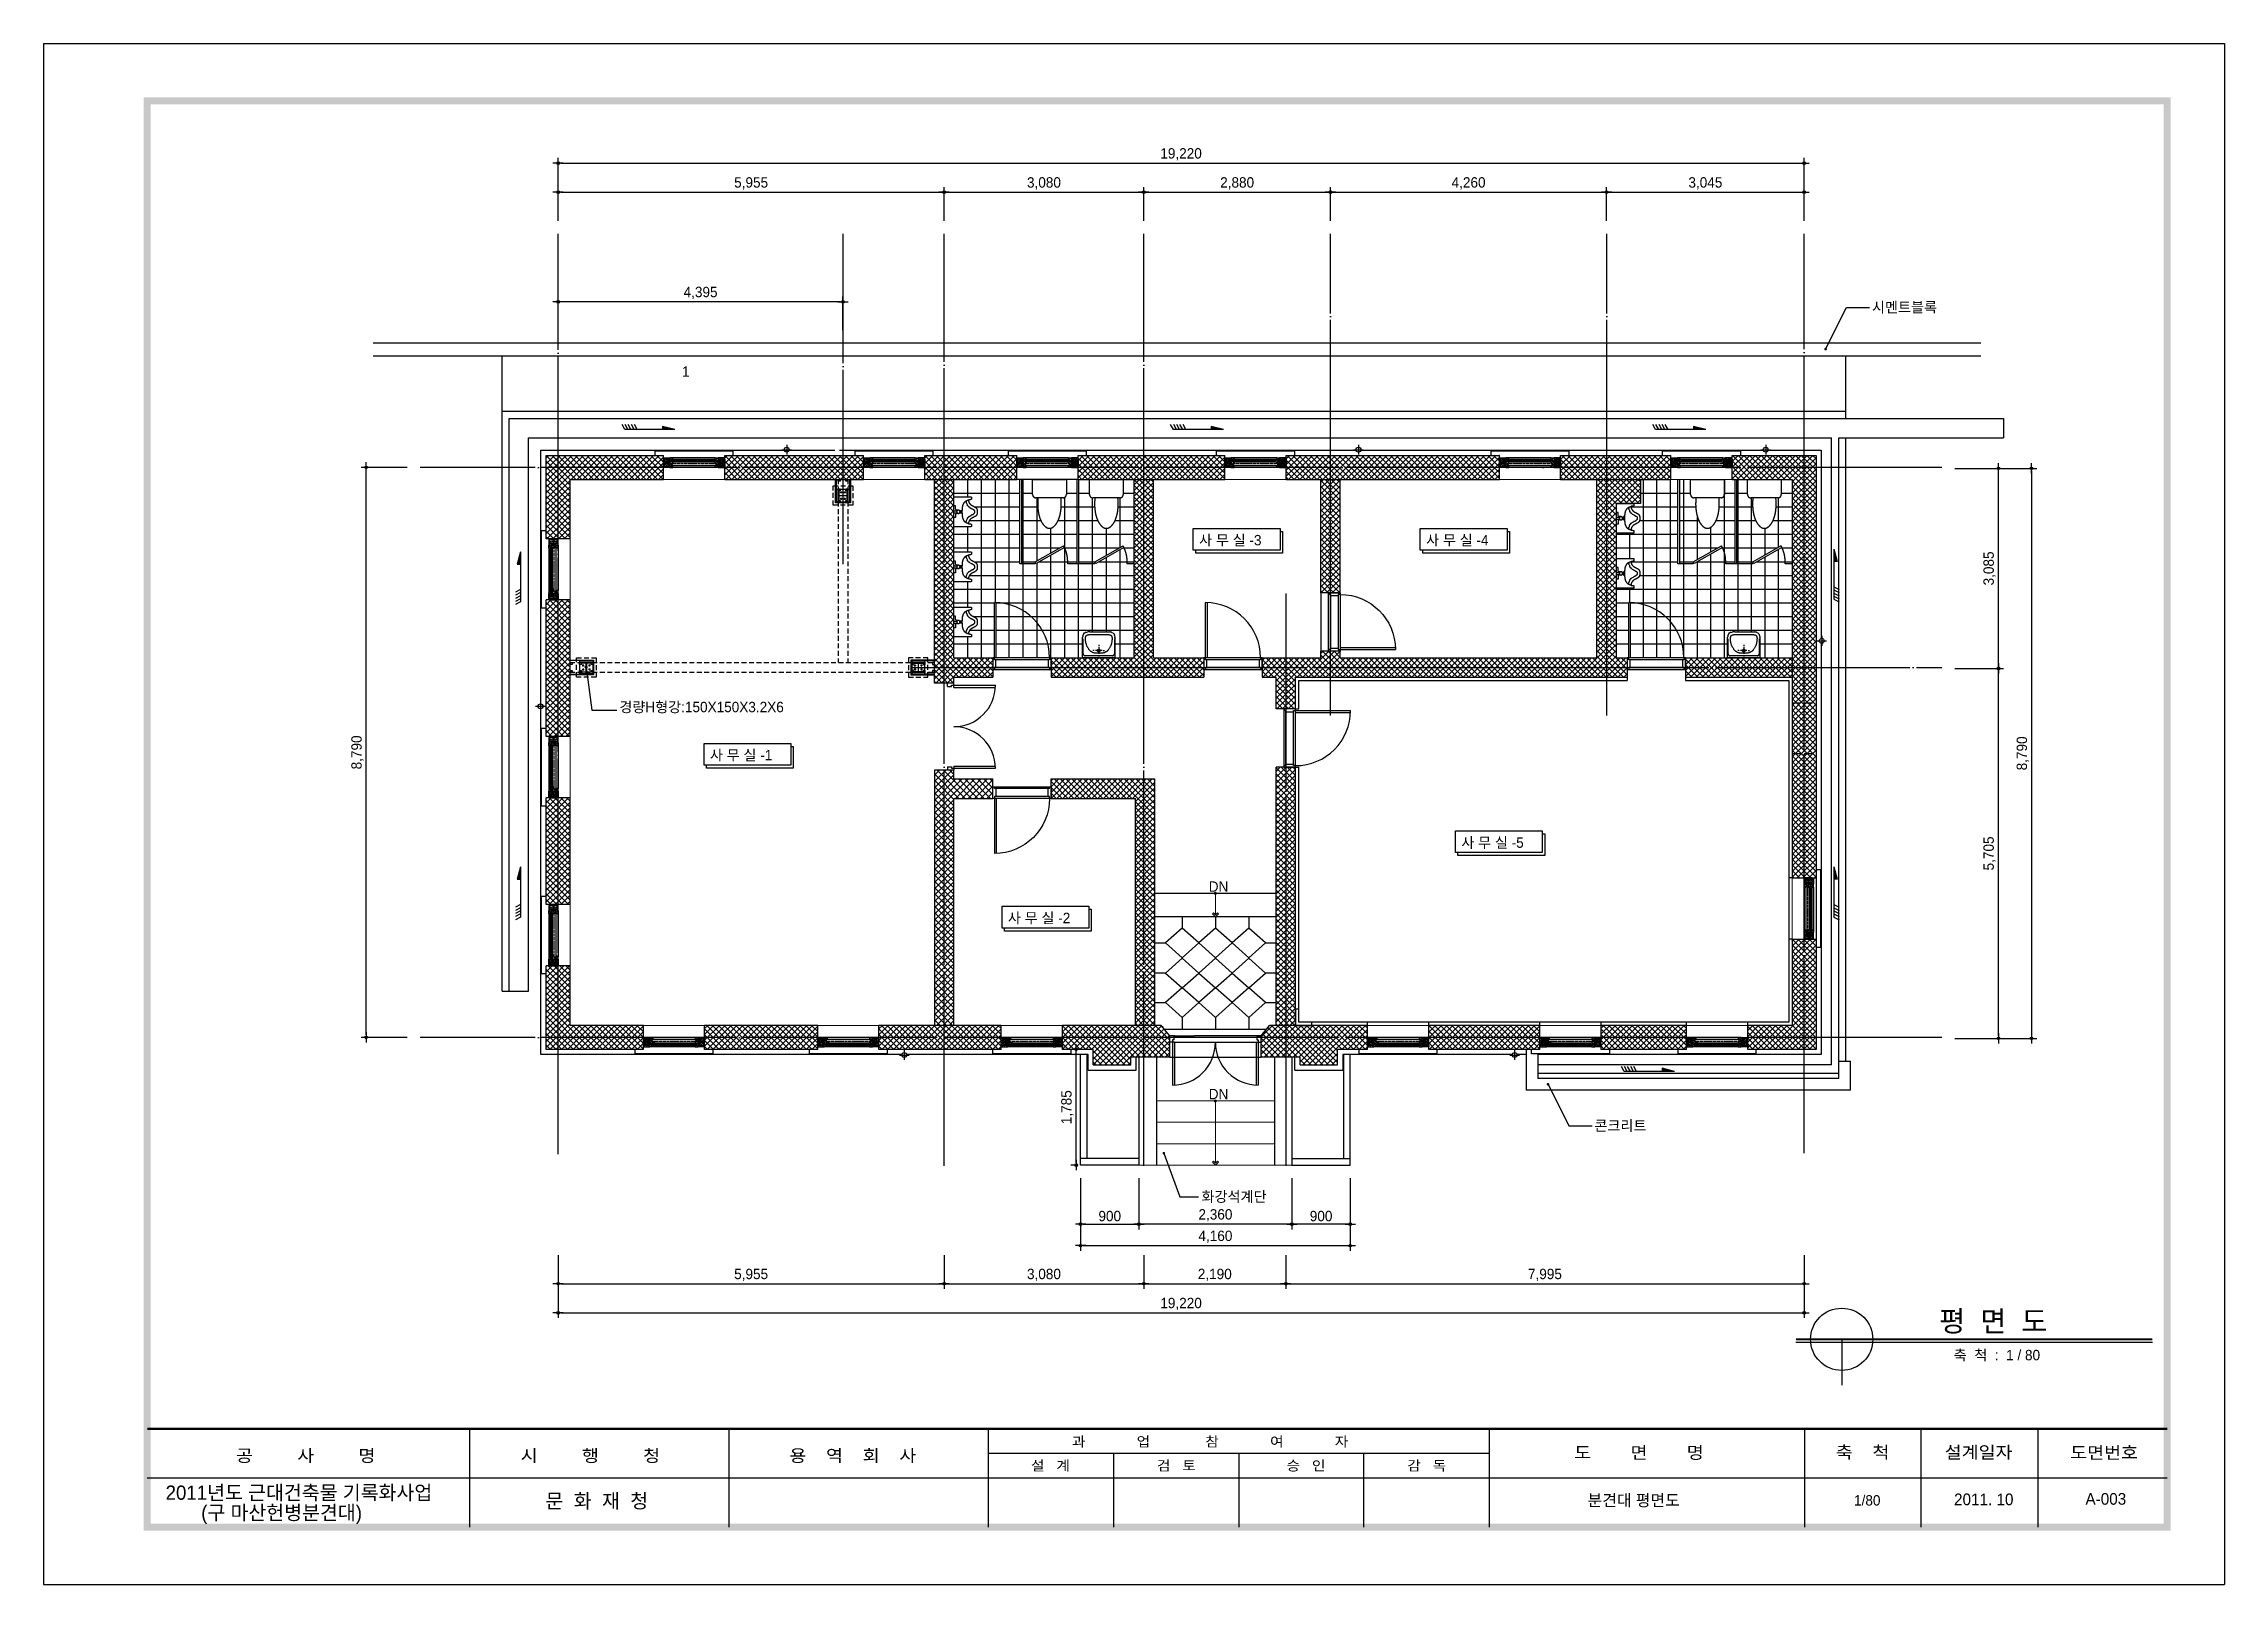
# Model space of a CAD drawing. Extents: x 25324 to 58964, y -129942 to -106182.
import ezdxf
from ezdxf.enums import TextEntityAlignment as Align

# ---------------------------------------------------------------- set-up
doc = ezdxf.new("R2010")
doc.units = 0
doc.header["$LTSCALE"] = 50
doc.header["$MEASUREMENT"] = 0
doc.header["$PDMODE"] = 35
doc.header["$PDSIZE"] = -10
for name, pattern in [('CEN', [62, 60, -1, 0, -1]), ('HID', [2.3, 1.5, -0.8]), ('HID50', [100, 70, -30]), ('HIDDEN', [0.375, 0.25, -0.125])]:
    doc.linetypes.add(name, pattern=pattern)
doc.layers.get('0').update_dxf_attribs({"linetype": 'CONTINUOUS'})
doc.layers.get('DEFPOINTS').update_dxf_attribs({"linetype": 'CONTINUOUS'})
for name, color, linetype in [('4', 4, 'CONTINUOUS'), ('9', 9, 'CONTINUOUS'), ('CEN', 1, 'CEN'), ('COL', 2, 'CONTINUOUS'), ('COR', 4, 'CONTINUOUS'), ('DIM', 7, 'CONTINUOUS'), ('ele-3', 6, 'CONTINUOUS'), ('FI', 5, 'CONTINUOUS'), ('FIN', 5, 'CONTINUOUS'), ('h', 5, 'CONTINUOUS'), ('ha', 30, 'CONTINUOUS'), ('HAT', 5, 'CONTINUOUS'), ('HATCH', 5, 'CONTINUOUS'), ('hid', 5, 'HIDDEN'), ('sec-1', 3, 'CONTINUOUS'), ('SYM', 7, 'CONTINUOUS'), ('TEX', 7, 'CONTINUOUS'), ('TEXT', 7, 'CONTINUOUS'), ('W-1', 3, 'CONTINUOUS'), ('W-2', 2, 'CONTINUOUS'), ('WA3', 7, 'CONTINUOUS'), ('WAL', 3, 'CONTINUOUS'), ('WID', 4, 'CONTINUOUS'), ('점선', 6, 'HID50')]:
    doc.layers.add(name, color=color, linetype=linetype)
doc.layers.add('입면파란선', color=4, linetype='CONTINUOUS', lineweight=20)
doc.styles.add('GHS', font='HYWULM_0.TTF')
doc.styles.add('HY울릉도M', font='HYWULM_0.TTF')
doc.styles.add('title', font='HYWULB_0.TTF', dxfattribs={"width": 0.6})
doc.styles.add('현창', font='HYWULM_0.TTF')
doc.dimstyles.new('STANDARD$0', dxfattribs={"dimscale": 30, "dimtxt": 3, "dimasz": 1, "dimexe": 2, "dimexo": 5, "dimgap": 0.9, "dimtad": 1, "dimtoh": 1, "dimdec": 4, "dimzin": 0, "dimdsep": 46, "dimlunit": 6, "dimtxsty": 'GHS', "dimblk1": 'DIMDOT', "dimblk2": 'DIMDOT', "dimsah": 1, "dimcen": 0.09, "dimadec": 0, "dimazin": 0, "dimtfac": 1, "dimtdec": 4, "dimtofl": 0, "dimtmove": 2, "dimatfit": 3, "dimldrblk": 'DIMDOT', "dimfxl": 1, "dimtolj": 1, "dimtzin": 0, "dimarcsym": 0})
pattern_1 = [(315, (-52535.362, -196243.892), (-15.715448, -15.715448), [])]
pattern_2 = [(315, (-52480.362, -196243.892), (-15.715448, -15.715448), [])]
pattern_3 = [(45, (140451.55, -233851.844), (-44.90128, 44.90128), []), (135, (140451.55, -233851.844), (-44.90128, -44.90128), [])]
pattern_4 = [(315, (-49845.362, -196243.892), (-15.715448, -15.715448), [])]
pattern_5 = [(315, (-49790.362, -196243.892), (-15.715448, -15.715448), [])]
pattern_6 = [(315, (-47015.362, -196243.892), (-15.715448, -15.715448), [])]
pattern_7 = [(315, (-46960.362, -196243.892), (-15.715448, -15.715448), [])]
pattern_8 = [(315, (-41365.362, -196243.892), (-15.715448, -15.715448), [])]
pattern_9 = [(315, (-41310.362, -196243.892), (-15.715448, -15.715448), [])]
pattern_10 = [(315, (-38705.362, -196243.892), (-15.715448, -15.715448), [])]
pattern_11 = [(315, (-38650.362, -196243.892), (-15.715448, -15.715448), [])]
pattern_12 = [(315, (-36445.362, -196243.892), (-15.715448, -15.715448), [])]
pattern_13 = [(315, (-36390.362, -196243.892), (-15.715448, -15.715448), [])]
pattern_14 = [(135, (-41477.07, -204922.183), (-15.715448, -15.715448), [])]
pattern_15 = [(135, (-41477.07, -207512.183), (-15.715448, -15.715448), [])]
pattern_16 = [(135, (-41477.07, -207457.183), (-15.715448, -15.715448), [])]
pattern_17 = [(45, (127217.612, -207102.183), (15.715448, -15.715448), [])]
pattern_18 = [(45, (127217.612, -207047.183), (15.715448, -15.715448), [])]
pattern_19 = [(45, (140451.55, -233851.844), (-44.90128, 44.90128), []), (135, (140451.55, -233851.844), (-44.90128, -44.90128), [])]
pattern_20 = [(45, (-52225.362, -37979.21), (-15.715448, 15.715448), [])]
pattern_21 = [(45, (-52170.362, -37979.21), (-15.715448, 15.715448), [])]
pattern_22 = [(45, (-49140.362, -37979.21), (-15.715448, 15.715448), [])]
pattern_23 = [(45, (-49085.362, -37979.21), (-15.715448, 15.715448), [])]
pattern_24 = [(45, (-46775.362, -37979.21), (-15.715448, 15.715448), [])]
pattern_25 = [(45, (-46720.362, -37979.21), (-15.715448, 15.715448), [])]
pattern_26 = [(45, (-43565.362, -37979.21), (-15.715448, 15.715448), [])]
pattern_27 = [(45, (-43510.362, -37979.21), (-15.715448, 15.715448), [])]
pattern_28 = [(45, (-39330.362, -37979.21), (-15.715448, 15.715448), [])]
pattern_29 = [(45, (-39275.362, -37979.21), (-15.715448, 15.715448), [])]
pattern_30 = [(45, (-36685.362, -37979.21), (-15.715448, 15.715448), [])]
pattern_31 = [(45, (-36630.362, -37979.21), (-15.715448, 15.715448), [])]
pattern_32 = [(135, (-41477.07, -201872.183), (-15.715448, -15.715448), [])]
pattern_33 = [(135, (-41477.07, -201817.183), (-15.715448, -15.715448), [])]
pattern_34 = [(135, (-41477.07, -204867.183), (-15.715448, -15.715448), [])]
pattern_35 = [(45, (31444.07, 1087852.26), (-44.1941738, 44.1941738), []), (135, (31444.07, 1087852.26), (-44.1941738, -44.1941738), [])]
pattern_36 = [(45, (31444.07, 956833.2), (-44.194174, 44.194174), []), (135, (31444.07, 956833.2), (-44.194174, -44.194174), [])]
pattern_37 = [(45, (-190782.274, 522173.816), (-44.9012806, 44.9012806), []), (135, (-190782.274, 522173.816), (-44.9012806, -44.9012806), [])]

msp = doc.modelspace()

# ---------------------------------------------------------------- texts
at = {"layer": 'DIM', "style": '현창'}
for s, p in [('시멘트블록', (53527.95194, -110326.65564)), ('사 무 실 -3', (43147.94405, -113918.78715)), ('사 무 실 -4', (46649.95301, -113918.78715)), ('경량H형강:150X150X3.2X6', (34204.56061, -116492.15243)), ('사 무 실 -1', (35601.81115, -117233.59407)), ('사 무 실 -5', (47192.99258, -118583.41415)), ('DN', (43296.5867, -119260.62556)), ('사 무 실 -2', (40198.33325, -119745.70288)), ('DN', (43296.5867, -122460.62556)), ('콘크리트', (49246.50275, -122948.38894)), ('화강석계단', (43185.16972, -124042.82493))]:
    msp.add_text(s, height=160, dxfattribs=at).set_placement(p)
at = {"layer": 'TEX', "style": 'title'}
msp.add_text('  평  면  도', height=320, dxfattribs=at).set_placement((54331.9924, -126043.1917))
at = {"layer": 'TEXT', "color": 0, "style": '현창'}
msp.add_text('1', height=160, dxfattribs=at).set_placement((35172.57538, -111317.93662))
at = {"layer": 'TEXT', "style": '현창'}
msp.add_text('축  척  :  1 / 80', height=160, dxfattribs=at).set_placement((54788.60191, -126485.89057))
at = {"layer": 'WAL', "linetype": 'Continuous', "style": 'HY울릉도M'}
for s, p in [('2011년도 근대건축물 기록화사업', (27205.74856, -128637.35758)), ('(구 마산헌병분견대)', (27754.99701, -128945.71535))]:
    msp.add_text(s, height=220, dxfattribs=at).set_placement(p)
at = {"layer": 'WAL', "style": 'HY울릉도M'}
msp.add_text('분견대 평면도', height=180, dxfattribs=at).set_placement((49141.73196, -128735.46027))
for s, height, p in [('1/80', 160, (53455.00351, -128725.73951)), ('A-003', 180, (57135.40641, -128713.54503))]:
    msp.add_text(s, height=height, dxfattribs=at).set_placement(p, align=Align.CENTER)
at = {"layer": 'WAL', "linetype": 'Continuous', "style": 'HY울릉도M'}
msp.add_text('2011. 10', height=180, dxfattribs=at).set_placement((55252.04552, -128631.20554), align=Align.MIDDLE_CENTER)

# ---------------------------------------------------------------- blocks, each defined once
blk = doc.blocks.new('20')
at = {"layer": 'COR', "linetype": 'Continuous'}
for p, q in [((242847, -53606), (242847, -57398)), ((252847, -53606), (252847, -57398)), ((262847, -53606), (262847, -57398)), ((282175, -53606), (282175, -57398)), ((294331, -53606), (294331, -57398)), ((294331, -53606), (294331, -57398)), ((298824, -53606), (298824, -57398)), ((303324, -53606), (303324, -57398)), ((282175, -54554), (262847, -54554)), ((308324, -55502), (230424, -55502)), ((308324, -55502), (230424, -55502))]:
    blk.add_line(p, q, dxfattribs=at)
at = {"layer": 'COR'}
for p, q in [((267679, -54554), (267679, -57398)), ((272511, -54554), (272511, -57398)), ((277343, -57398), (277343, -54554))]:
    blk.add_line(p, q, dxfattribs=at)
at = {"layer": 'COR', "linetype": 'Continuous', "const_width": 270}
blk.add_lwpolyline([(230424, -2398), (230424, -57398), (308324, -57398), (308324, -2398)], close=True, dxfattribs=at)
at = {"layer": 'COR', "linetype": 'Continuous', "const_width": 94.8}
blk.add_lwpolyline([(308324, -53606), (230424, -53606)], dxfattribs=at)
at = {"layer": 'HAT'}
for p, q in [((226424, -198), (226424, -59598)), ((226424, -198), (310524, -198)), ((310524, -198), (310524, -59598)), ((226424, -59598), (310524, -59598))]:
    blk.add_line(p, q, dxfattribs=at)
at = {"layer": 'WAL', "linetype": 'Continuous', "style": 'HY울릉도M', "width": 1.1}
for s, height, p in [('공         사         명', 474.35, (233841, -54872)), ('시         행         청', 474.35, (244822, -54873)), ('용    역    회    사', 474.35, (255184, -54873)), ('과             업              참             여             자', 379.48, (266081, -54287)), ('도        면        명', 474.35, (285449, -54755)), ('축    척', 474.3, (295539, -54743)), ('설계일자', 474.3, (299737, -54743)), ('도면번호', 474.3, (304577, -54755)), ('설   계', 379.5, (264501, -55211)), ('검   토', 379.5, (269356, -55211)), ('승   인', 379.5, (274355, -55211)), ('감   독', 379.5, (279013, -55211))]:
    blk.add_text(s, height=height, dxfattribs=at).set_placement(p)
at = {"layer": 'WAL', "linetype": 'Continuous', "style": 'HY울릉도M'}
blk.add_text('문  화  재  청', height=550, dxfattribs=at).set_placement((249739, -56656), align=Align.RIGHT)
blk = doc.blocks.new('AP2-D108')
for p, q in [((25, 90), (25, 940)), ((55, 90), (55, 939)), ((0, 90), (0, -90)), ((25, 90), (0, 90)), ((55, 90), (25, 90)), ((25, 59), (25, 90)), ((45, 59), (25, 59)), ((875, 59), (45, 59)), ((45, -61), (45, 59)), ((875, 90), (55, 90)), ((875, 59), (855, 59)), ((855, 59), (855, -61)), ((900, 90), (875, 90)), ((875, 90), (875, 59)), ((900, -90), (900, 90)), ((0, -90), (25, -90)), ((25, -61), (25, -90)), ((875, -61), (25, -61)), ((25, -90), (875, -90)), ((875, -61), (875, -90)), ((875, -90), (900, -90))]:
    blk.add_line(p, q)
blk.add_arc((25, 90), 850, 0, 90)
blk = doc.blocks.new('DIMDOT')
at = {"linetype": 'Continuous'}
blk.add_line((-2, 0), (2, 0), dxfattribs=at)
for radius in [0.5, 0.25]:
    blk.add_circle((0, 0), radius, dxfattribs=at)
blk = doc.blocks.new('*D7')
at = {"layer": 'DEFPOINTS', "color": 0}
for p in [(41320, -123477), (45480, -123477), (45480, -124718)]:
    blk.add_point(p, dxfattribs=at)
at = {"layer": 'SYM', "color": 211, "lineweight": -2}
for p, q in [((41320, -123677), (41320, -124798)), ((45480, -123677), (45480, -124798)), ((41360, -124718), (45440, -124718))]:
    blk.add_line(p, q, dxfattribs=at)
at = {"layer": 'SYM', "color": 211, "lineweight": -2, "xscale": 40, "yscale": 40, "zscale": 40, "rotation": 180}
blk.add_blockref('DIMDOT', (41320, -124718), dxfattribs=at)
at = {"layer": 'SYM', "color": 211, "lineweight": -2, "xscale": 40, "yscale": 40, "zscale": 40}
blk.add_blockref('DIMDOT', (45480, -124718), dxfattribs=at)
at = {"layer": 'SYM', "color": 0, "insert": (43400, -124582), "char_height": 160, "attachment_point": 5, "style": '현창'}
blk.add_mtext('\\A1;4,160', dxfattribs=at)
blk = doc.blocks.new('*D8')
at = {"layer": 'DEFPOINTS', "color": 0}
for p in [(41252, -121692), (41417, -121692), (41417, -123477)]:
    blk.add_point(p, dxfattribs=at)
at = {"layer": 'SYM', "color": 211, "lineweight": -2}
for p, q in [((41217, -121692), (41172, -121692)), ((41252, -123437), (41252, -121732)), ((41217, -123477), (41172, -123477))]:
    blk.add_line(p, q, dxfattribs=at)
at = {"layer": 'SYM', "color": 211, "lineweight": -2, "xscale": 40, "yscale": 40, "zscale": 40}
for p, rotation in [((41252, -121692), 90), ((41252, -123477), 270)]:
    blk.add_blockref('DIMDOT', p, dxfattribs=dict(at, rotation=rotation))
at = {"layer": 'SYM', "color": 0, "insert": (41116, -122584), "char_height": 160, "attachment_point": 5, "rotation": 90, "style": '현창'}
blk.add_mtext('\\A1;1,785', dxfattribs=at)
blk = doc.blocks.new('*D9')
at = {"layer": 'DEFPOINTS', "color": 0}
for p in [(41320, -123477), (42220, -123477), (42220, -124387)]:
    blk.add_point(p, dxfattribs=at)
at = {"layer": 'SYM', "color": 211, "lineweight": -2}
for p, q in [((41320, -123677), (41320, -124467)), ((42220, -123677), (42220, -124467)), ((41360, -124387), (42180, -124387))]:
    blk.add_line(p, q, dxfattribs=at)
at = {"layer": 'SYM', "color": 211, "lineweight": -2, "xscale": 40, "yscale": 40, "zscale": 40, "rotation": 180}
blk.add_blockref('DIMDOT', (41320, -124387), dxfattribs=at)
at = {"layer": 'SYM', "color": 211, "lineweight": -2, "xscale": 40, "yscale": 40, "zscale": 40}
blk.add_blockref('DIMDOT', (42220, -124387), dxfattribs=at)
at = {"layer": 'SYM', "color": 0, "insert": (41770, -124263), "char_height": 160, "attachment_point": 5, "style": '현창'}
blk.add_mtext('\\A1;900', dxfattribs=at)
blk = doc.blocks.new('*D10')
at = {"layer": 'DEFPOINTS', "color": 0}
for p in [(42220, -123477), (44580, -123477), (42220, -124387)]:
    blk.add_point(p, dxfattribs=at)
at = {"layer": 'SYM', "color": 211, "lineweight": -2}
for p, q in [((42220, -123677), (42220, -124467)), ((44580, -123677), (44580, -124467)), ((44540, -124387), (42260, -124387))]:
    blk.add_line(p, q, dxfattribs=at)
at = {"layer": 'SYM', "color": 211, "lineweight": -2, "xscale": 40, "yscale": 40, "zscale": 40, "rotation": 180}
blk.add_blockref('DIMDOT', (42220, -124387), dxfattribs=at)
at = {"layer": 'SYM', "color": 211, "lineweight": -2, "xscale": 40, "yscale": 40, "zscale": 40}
blk.add_blockref('DIMDOT', (44580, -124387), dxfattribs=at)
at = {"layer": 'SYM', "color": 0, "insert": (43400, -124251), "char_height": 160, "attachment_point": 5, "style": '현창'}
blk.add_mtext('\\A1;2,360', dxfattribs=at)
blk = doc.blocks.new('*D11')
at = {"layer": 'DEFPOINTS', "color": 0}
for p in [(44580, -123477), (45480, -123477), (44580, -124387)]:
    blk.add_point(p, dxfattribs=at)
at = {"layer": 'SYM', "color": 211, "lineweight": -2}
for p, q in [((44580, -123677), (44580, -124467)), ((45480, -123677), (45480, -124467)), ((45440, -124387), (44620, -124387))]:
    blk.add_line(p, q, dxfattribs=at)
at = {"layer": 'SYM', "color": 211, "lineweight": -2, "xscale": 40, "yscale": 40, "zscale": 40, "rotation": 180}
blk.add_blockref('DIMDOT', (44580, -124387), dxfattribs=at)
at = {"layer": 'SYM', "color": 211, "lineweight": -2, "xscale": 40, "yscale": 40, "zscale": 40}
blk.add_blockref('DIMDOT', (45480, -124387), dxfattribs=at)
at = {"layer": 'SYM', "color": 0, "insert": (45030, -124263), "char_height": 160, "attachment_point": 5, "style": '현창'}
blk.add_mtext('\\A1;900', dxfattribs=at)
blk = doc.blocks.new('화살표')
at = {"layer": 'COR'}
blk.add_hatch(color=256, dxfattribs=at).paths.add_polyline_path([(8, 2), (246, 2), (246, 64)])
for p, q in [((8, 2), (246, 64)), ((8, 2), (977, 2)), ((246, 64), (246, 2)), ((737, 2), (789, 100)), ((797, 2), (849, 100)), ((857, 2), (909, 100)), ((917, 2), (969, 100)), ((977, 2), (1029, 100))]:
    blk.add_line(p, q, dxfattribs=at)
blk = doc.blocks.new('배수로화살표')
at = {"layer": 'DIM', "xscale": -1.600000000005821, "yscale": 1.600000000005821, "zscale": 1.6}
blk.add_blockref('화살표', (-6804, 3761), dxfattribs=at)
blk = doc.blocks.new('*D12')
at = {"layer": 'DEFPOINTS', "color": 0}
for p in [(52480, -108025), (33260, -109116), (52480, -109116)]:
    blk.add_point(p, dxfattribs=at)
at = {"layer": 'SYM', "color": 211, "lineweight": -2}
for p, q in [((33260, -108916), (33260, -107945)), ((52480, -108916), (52480, -107945)), ((33300, -108025), (52440, -108025))]:
    blk.add_line(p, q, dxfattribs=at)
at = {"layer": 'SYM', "color": 211, "lineweight": -2, "xscale": 40, "yscale": 40, "zscale": 40, "rotation": 180}
blk.add_blockref('DIMDOT', (33260, -108025), dxfattribs=at)
at = {"layer": 'SYM', "color": 211, "lineweight": -2, "xscale": 40, "yscale": 40, "zscale": 40}
blk.add_blockref('DIMDOT', (52480, -108025), dxfattribs=at)
at = {"layer": 'SYM', "color": 0, "insert": (42870, -107889), "char_height": 160, "attachment_point": 5, "style": '현창'}
blk.add_mtext('\\A1;19,220', dxfattribs=at)
blk = doc.blocks.new('*D13')
at = {"layer": 'DEFPOINTS', "color": 0}
for p in [(39215, -108473), (33260, -109116), (39215, -109116)]:
    blk.add_point(p, dxfattribs=at)
at = {"layer": 'SYM', "color": 211, "lineweight": -2}
for p, q in [((33260, -108916), (33260, -108393)), ((33300, -108473), (39175, -108473)), ((39215, -108916), (39215, -108393))]:
    blk.add_line(p, q, dxfattribs=at)
at = {"layer": 'SYM', "color": 211, "lineweight": -2, "xscale": 40, "yscale": 40, "zscale": 40, "rotation": 180}
blk.add_blockref('DIMDOT', (33260, -108473), dxfattribs=at)
at = {"layer": 'SYM', "color": 211, "lineweight": -2, "xscale": 40, "yscale": 40, "zscale": 40}
blk.add_blockref('DIMDOT', (39215, -108473), dxfattribs=at)
at = {"layer": 'SYM', "color": 0, "insert": (36238, -108337), "char_height": 160, "attachment_point": 5, "style": '현창'}
blk.add_mtext('\\A1;5,955', dxfattribs=at)
blk = doc.blocks.new('*D14')
at = {"layer": 'DEFPOINTS', "color": 0}
for p in [(42295, -108473), (39215, -109116), (42295, -109116)]:
    blk.add_point(p, dxfattribs=at)
at = {"layer": 'SYM', "color": 211, "lineweight": -2}
for p, q in [((39215, -108916), (39215, -108393)), ((39255, -108473), (42255, -108473)), ((42295, -108916), (42295, -108393))]:
    blk.add_line(p, q, dxfattribs=at)
at = {"layer": 'SYM', "color": 211, "lineweight": -2, "xscale": 40, "yscale": 40, "zscale": 40, "rotation": 180}
blk.add_blockref('DIMDOT', (39215, -108473), dxfattribs=at)
at = {"layer": 'SYM', "color": 211, "lineweight": -2, "xscale": 40, "yscale": 40, "zscale": 40}
blk.add_blockref('DIMDOT', (42295, -108473), dxfattribs=at)
at = {"layer": 'SYM', "color": 0, "insert": (40755, -108337), "char_height": 160, "attachment_point": 5, "style": '현창'}
blk.add_mtext('\\A1;3,080', dxfattribs=at)
blk = doc.blocks.new('*D15')
at = {"layer": 'DEFPOINTS', "color": 0}
for p in [(45175, -108473), (42295, -109116), (45175, -109116)]:
    blk.add_point(p, dxfattribs=at)
at = {"layer": 'SYM', "color": 211, "lineweight": -2}
for p, q in [((42295, -108916), (42295, -108393)), ((42335, -108473), (45135, -108473)), ((45175, -108916), (45175, -108393))]:
    blk.add_line(p, q, dxfattribs=at)
at = {"layer": 'SYM', "color": 211, "lineweight": -2, "xscale": 40, "yscale": 40, "zscale": 40, "rotation": 180}
blk.add_blockref('DIMDOT', (42295, -108473), dxfattribs=at)
at = {"layer": 'SYM', "color": 211, "lineweight": -2, "xscale": 40, "yscale": 40, "zscale": 40}
blk.add_blockref('DIMDOT', (45175, -108473), dxfattribs=at)
at = {"layer": 'SYM', "color": 0, "insert": (43735, -108337), "char_height": 160, "attachment_point": 5, "style": '현창'}
blk.add_mtext('\\A1;2,880', dxfattribs=at)
blk = doc.blocks.new('*D16')
at = {"layer": 'DEFPOINTS', "color": 0}
for p in [(49435, -108473), (45175, -109116), (49435, -109116)]:
    blk.add_point(p, dxfattribs=at)
at = {"layer": 'SYM', "color": 211, "lineweight": -2}
for p, q in [((45175, -108916), (45175, -108393)), ((45215, -108473), (49395, -108473)), ((49435, -108916), (49435, -108393))]:
    blk.add_line(p, q, dxfattribs=at)
at = {"layer": 'SYM', "color": 211, "lineweight": -2, "xscale": 40, "yscale": 40, "zscale": 40, "rotation": 180}
blk.add_blockref('DIMDOT', (45175, -108473), dxfattribs=at)
at = {"layer": 'SYM', "color": 211, "lineweight": -2, "xscale": 40, "yscale": 40, "zscale": 40}
blk.add_blockref('DIMDOT', (49435, -108473), dxfattribs=at)
at = {"layer": 'SYM', "color": 0, "insert": (47305, -108337), "char_height": 160, "attachment_point": 5, "style": '현창'}
blk.add_mtext('\\A1;4,260', dxfattribs=at)
blk = doc.blocks.new('*D17')
at = {"layer": 'DEFPOINTS', "color": 0}
for p in [(52480, -108473), (49435, -109116), (52480, -109116)]:
    blk.add_point(p, dxfattribs=at)
at = {"layer": 'SYM', "color": 211, "lineweight": -2}
for p, q in [((49435, -108916), (49435, -108393)), ((49475, -108473), (52440, -108473)), ((52480, -108916), (52480, -108393))]:
    blk.add_line(p, q, dxfattribs=at)
at = {"layer": 'SYM', "color": 211, "lineweight": -2, "xscale": 40, "yscale": 40, "zscale": 40, "rotation": 180}
blk.add_blockref('DIMDOT', (49435, -108473), dxfattribs=at)
at = {"layer": 'SYM', "color": 211, "lineweight": -2, "xscale": 40, "yscale": 40, "zscale": 40}
blk.add_blockref('DIMDOT', (52480, -108473), dxfattribs=at)
at = {"layer": 'SYM', "color": 0, "insert": (50958, -108337), "char_height": 160, "attachment_point": 5, "style": '현창'}
blk.add_mtext('\\A1;3,045', dxfattribs=at)
blk = doc.blocks.new('*D18')
at = {"layer": 'DEFPOINTS', "color": 0}
for p in [(30300, -112717), (31131, -112717), (31131, -121507)]:
    blk.add_point(p, dxfattribs=at)
at = {"layer": 'SYM', "color": 211, "lineweight": -2}
for p, q in [((30931, -112717), (30220, -112717)), ((30300, -121467), (30300, -112757)), ((30931, -121507), (30220, -121507))]:
    blk.add_line(p, q, dxfattribs=at)
at = {"layer": 'SYM', "color": 211, "lineweight": -2, "xscale": 40, "yscale": 40, "zscale": 40}
for p, rotation in [((30300, -112717), 90), ((30300, -121507), 270)]:
    blk.add_blockref('DIMDOT', p, dxfattribs=dict(at, rotation=rotation))
at = {"layer": 'SYM', "color": 0, "insert": (30165, -117112), "char_height": 160, "attachment_point": 5, "rotation": 90, "style": '현창'}
blk.add_mtext('\\A1;8,790', dxfattribs=at)
blk = doc.blocks.new('*D19')
at = {"layer": 'DEFPOINTS', "color": 0}
for p in [(54607, -112732), (54607, -121522), (55990, -121522)]:
    blk.add_point(p, dxfattribs=at)
at = {"layer": 'SYM', "color": 211, "lineweight": -2}
for p, q in [((54807, -112732), (56070, -112732)), ((55990, -112772), (55990, -121482)), ((54807, -121522), (56070, -121522))]:
    blk.add_line(p, q, dxfattribs=at)
at = {"layer": 'SYM', "color": 211, "lineweight": -2, "xscale": 40, "yscale": 40, "zscale": 40}
for p, rotation in [((55990, -112732), 90), ((55990, -121522), 270)]:
    blk.add_blockref('DIMDOT', p, dxfattribs=dict(at, rotation=rotation))
at = {"layer": 'SYM', "color": 0, "insert": (55854, -117127), "char_height": 160, "attachment_point": 5, "rotation": 90, "style": '현창'}
blk.add_mtext('\\A1;8,790', dxfattribs=at)
blk = doc.blocks.new('*D20')
at = {"layer": 'DEFPOINTS', "color": 0}
for p in [(54607, -112732), (55478, -112732), (54607, -115817)]:
    blk.add_point(p, dxfattribs=at)
at = {"layer": 'SYM', "color": 211, "lineweight": -2}
for p, q in [((54807, -112732), (55558, -112732)), ((55478, -115777), (55478, -112772)), ((54807, -115817), (55558, -115817))]:
    blk.add_line(p, q, dxfattribs=at)
at = {"layer": 'SYM', "color": 211, "lineweight": -2, "xscale": 40, "yscale": 40, "zscale": 40}
for p, rotation in [((55478, -112732), 90), ((55478, -115817), 270)]:
    blk.add_blockref('DIMDOT', p, dxfattribs=dict(at, rotation=rotation))
at = {"layer": 'SYM', "color": 0, "insert": (55342, -114275), "char_height": 160, "attachment_point": 5, "rotation": 90, "style": '현창'}
blk.add_mtext('\\A1;3,085', dxfattribs=at)
blk = doc.blocks.new('*D21')
at = {"layer": 'DEFPOINTS', "color": 0}
for p in [(54607, -115817), (55478, -115817), (54607, -121522)]:
    blk.add_point(p, dxfattribs=at)
at = {"layer": 'SYM', "color": 211, "lineweight": -2}
for p, q in [((54807, -115817), (55558, -115817)), ((55478, -121482), (55478, -115857)), ((54807, -121522), (55558, -121522))]:
    blk.add_line(p, q, dxfattribs=at)
at = {"layer": 'SYM', "color": 211, "lineweight": -2, "xscale": 40, "yscale": 40, "zscale": 40}
for p, rotation in [((55478, -115817), 90), ((55478, -121522), 270)]:
    blk.add_blockref('DIMDOT', p, dxfattribs=dict(at, rotation=rotation))
at = {"layer": 'SYM', "color": 0, "insert": (55342, -118670), "char_height": 160, "attachment_point": 5, "rotation": 90, "style": '현창'}
blk.add_mtext('\\A1;5,705', dxfattribs=at)
blk = doc.blocks.new('AP2-T208')
for p, q in [((-90, -25), (-90, 0)), ((-15, 0), (-15, -50)), ((15, 0), (15, -50)), ((90, -25), (90, 0)), ((-40, -25), (-90, -25)), ((-25, -40), (-40, -25)), ((-25, -65), (-25, -40)), ((-25, -105), (25, -105)), ((-25, -110), (-25, -105)), ((25, -110), (-25, -110)), ((-10, -95), (-10, -105)), ((10, -95), (10, -105)), ((25, -40), (40, -25)), ((25, -65), (25, -40)), ((25, -105), (25, -110)), ((40, -25), (90, -25))]:
    blk.add_line(p, q)
blk.add_lwpolyline([(0, 0), (-110, 0), (-230, 0), (-230, -135), (-230, -265, 0.198912), (-225, -270), (-215, -270), (-195, -270, 0.198912), (-190, -265, 0.157252), (-185, -230, -0.337547), (-80, -310, 0.389909), (0, -360, 0.389909), (80, -310, -0.337547), (185, -230, 0.157252), (190, -265, 0.198912), (195, -270), (215, -270), (225, -270, 0.198912), (230, -265), (230, -135), (230, 0), (110, 0)], format="xyb", close=True)
for points in [[(-185, -230, -0.019564), (-170, -190, -0.037775), (-155, -170, -0.078156), (-100, -140, -0.008472), (-75, -135, -0.029725), (0, -130, -0.029725), (75, -135, -0.008472), (100, -140, -0.078156), (155, -170, -0.037775), (170, -190, -0.019564), (185, -230, 0.157252)], [(-170, -190), (-149, -192, -0.042834), (-135, -195), (-102, -208, -0.069019), (-90, -215), (-76, -229, -0.043799), (-65, -245), (-56, -263, 0.020072), (-45, -285), (-35, -302, 0.027483), (-25, -315), (-18, -319, 0.080612), (0, -320)], [(170, -190), (149, -192, 0.042834), (135, -195), (102, -208, 0.069019), (90, -215), (76, -229, 0.043799), (65, -245), (56, -263, -0.020072), (45, -285), (35, -302, -0.027483), (25, -315), (18, -319, -0.080612), (0, -320)]]:
    blk.add_lwpolyline(points, format="xyb")
blk.add_circle((0, -70), 25)
blk = doc.blocks.new('AP2-T103')
for p, q in [((10, -290), (10, -60)), ((40, -30), (460, -30)), ((180, -110), (160, -110)), ((200, -110), (300, -110)), ((250, -40), (250, -20)), ((250, -160), (250, -60)), ((250, -200), (250, -180)), ((320, -110), (340, -110)), ((490, -60), (490, -290))]:
    blk.add_line(p, q)
blk.add_lwpolyline([(0, 0), (250, 0), (500, 0), (500, -200), (500, -310), (499, -319, -0.017137), (495, -340), (490, -355, -0.051673), (480, -370), (468, -381, -0.068121), (450, -390), (419, -398, -0.041311), (390, -400), (250, -400), (110, -400), (81, -398, -0.037715), (50, -390), (32, -381, -0.078319), (20, -370), (10, -355, -0.057553), (5, -340), (1, -319, -0.041311), (0, -310), (0, -200)], format="xyb", close=True)
blk.add_lwpolyline([(127, -358), (116, -358), (107, -357), (99, -356), (93, -355), (87, -354), (82, -352), (78, -351), (74, -350), (71, -349), (68, -347), (65, -346), (63, -345), (61, -344), (60, -342), (58, -341), (57, -339), (55, -338), (54, -336), (54, -334), (53, -332), (52, -331), (51, -329), (51, -327), (50, -325), (49, -323), (49, -321), (48, -319), (48, -317), (47, -315), (47, -313), (46, -311), (46, -309), (46, -307), (45, -305), (45, -302), (45, -299), (45, -296), (45, -292), (46, -288), (46, -283), (46, -278), (47, -272), (47, -266), (48, -259), (49, -252), (50, -245), (51, -237), (52, -230), (54, -222), (56, -215), (58, -208), (61, -200), (63, -192), (66, -185), (70, -178), (73, -170), (77, -163), (81, -155), (86, -148), (90, -141), (95, -134), (99, -128), (103, -122), (107, -117), (111, -112), (115, -108), (119, -104), (122, -101), (126, -98), (129, -95), (133, -93), (137, -90), (141, -88), (145, -85), (149, -83), (154, -80), (159, -78), (164, -76), (171, -75), (178, -73), (185, -72), (193, -71), (202, -71), (211, -70), (220, -70), (230, -70), (240, -70), (250, -70), (260, -70), (270, -70), (280, -70), (289, -70), (298, -71), (307, -71), (315, -72), (322, -73), (329, -75), (336, -76), (341, -78), (346, -80), (351, -83), (355, -85), (359, -88), (363, -90), (367, -93), (371, -95), (374, -98), (378, -101), (381, -104), (385, -108), (389, -112), (392, -117), (397, -122), (401, -128), (405, -134), (410, -141), (414, -148), (419, -155), (423, -163), (427, -170), (430, -178), (434, -185), (437, -192), (439, -200), (442, -207), (444, -214), (446, -220), (448, -227), (449, -233), (450, -239), (451, -244), (452, -250), (453, -255), (453, -260), (454, -265), (454, -270), (454, -275), (455, -280), (455, -285), (455, -289), (455, -294), (455, -298), (454, -302), (454, -306), (454, -309), (453, -312), (453, -315), (452, -317), (452, -319), (451, -321), (451, -323), (450, -325), (449, -327), (449, -329), (448, -331), (447, -332), (446, -334), (446, -336), (445, -338), (443, -339), (442, -341), (440, -342), (439, -344), (437, -345), (435, -346), (432, -347), (429, -349), (426, -350), (422, -351), (418, -352), (413, -354), (407, -355), (401, -356), (393, -357), (384, -358), (373, -358), (361, -359), (348, -359), (333, -360), (318, -360), (302, -360), (285, -360), (267, -360), (250, -360), (233, -360), (215, -360), (198, -360), (182, -360), (167, -360), (152, -359), (139, -359)], close=True)
blk.add_circle((250, -110), 20)
for centre, start, end in [((40, -60), 90, 180), ((460, -60), 0, 90)]:
    blk.add_arc(centre, 30, start, end)
blk = doc.blocks.new('*D22')
at = {"layer": 'DEFPOINTS', "color": 0}
for p in [(33260, -110163), (33260, -110802), (37655, -110802)]:
    blk.add_point(p, dxfattribs=at)
at = {"layer": 'SYM', "color": 211, "lineweight": -2}
for p, q in [((33260, -110602), (33260, -110083)), ((37615, -110163), (33300, -110163)), ((37655, -110602), (37655, -110083))]:
    blk.add_line(p, q, dxfattribs=at)
at = {"layer": 'SYM', "color": 211, "lineweight": -2, "xscale": 40, "yscale": 40, "zscale": 40, "rotation": 180}
blk.add_blockref('DIMDOT', (33260, -110163), dxfattribs=at)
at = {"layer": 'SYM', "color": 211, "lineweight": -2, "xscale": 40, "yscale": 40, "zscale": 40}
blk.add_blockref('DIMDOT', (37655, -110163), dxfattribs=at)
at = {"layer": 'SYM', "color": 0, "insert": (35458, -110027), "char_height": 160, "attachment_point": 5, "style": '현창'}
blk.add_mtext('\\A1;4,395', dxfattribs=at)
blk = doc.blocks.new('*D23')
at = {"layer": 'DEFPOINTS', "color": 0}
for p in [(33260, -124663), (52480, -124663), (52480, -125754)]:
    blk.add_point(p, dxfattribs=at)
at = {"layer": 'SYM', "color": 211, "lineweight": -2}
for p, q in [((33260, -124863), (33260, -125834)), ((52480, -124863), (52480, -125834)), ((33300, -125754), (52440, -125754))]:
    blk.add_line(p, q, dxfattribs=at)
at = {"layer": 'SYM', "color": 211, "lineweight": -2, "xscale": 40, "yscale": 40, "zscale": 40, "rotation": 180}
blk.add_blockref('DIMDOT', (33260, -125754), dxfattribs=at)
at = {"layer": 'SYM', "color": 211, "lineweight": -2, "xscale": 40, "yscale": 40, "zscale": 40}
blk.add_blockref('DIMDOT', (52480, -125754), dxfattribs=at)
at = {"layer": 'SYM', "color": 0, "insert": (42870, -125618), "char_height": 160, "attachment_point": 5, "style": '현창'}
blk.add_mtext('\\A1;19,220', dxfattribs=at)
blk = doc.blocks.new('*D24')
at = {"layer": 'DEFPOINTS', "color": 0}
for p in [(33260, -124663), (39215, -124663), (39215, -125306)]:
    blk.add_point(p, dxfattribs=at)
at = {"layer": 'SYM', "color": 211, "lineweight": -2}
for p, q in [((33260, -124863), (33260, -125386)), ((39215, -124863), (39215, -125386)), ((33300, -125306), (39175, -125306))]:
    blk.add_line(p, q, dxfattribs=at)
at = {"layer": 'SYM', "color": 211, "lineweight": -2, "xscale": 40, "yscale": 40, "zscale": 40, "rotation": 180}
blk.add_blockref('DIMDOT', (33260, -125306), dxfattribs=at)
at = {"layer": 'SYM', "color": 211, "lineweight": -2, "xscale": 40, "yscale": 40, "zscale": 40}
blk.add_blockref('DIMDOT', (39215, -125306), dxfattribs=at)
at = {"layer": 'SYM', "color": 0, "insert": (36238, -125170), "char_height": 160, "attachment_point": 5, "style": '현창'}
blk.add_mtext('\\A1;5,955', dxfattribs=at)
blk = doc.blocks.new('*D25')
at = {"layer": 'DEFPOINTS', "color": 0}
for p in [(39215, -124663), (42295, -124663), (42295, -125306)]:
    blk.add_point(p, dxfattribs=at)
at = {"layer": 'SYM', "color": 211, "lineweight": -2}
for p, q in [((39215, -124863), (39215, -125386)), ((42295, -124863), (42295, -125386)), ((39255, -125306), (42255, -125306))]:
    blk.add_line(p, q, dxfattribs=at)
at = {"layer": 'SYM', "color": 211, "lineweight": -2, "xscale": 40, "yscale": 40, "zscale": 40, "rotation": 180}
blk.add_blockref('DIMDOT', (39215, -125306), dxfattribs=at)
at = {"layer": 'SYM', "color": 211, "lineweight": -2, "xscale": 40, "yscale": 40, "zscale": 40}
blk.add_blockref('DIMDOT', (42295, -125306), dxfattribs=at)
at = {"layer": 'SYM', "color": 0, "insert": (40755, -125170), "char_height": 160, "attachment_point": 5, "style": '현창'}
blk.add_mtext('\\A1;3,080', dxfattribs=at)
blk = doc.blocks.new('*D26')
at = {"layer": 'DEFPOINTS', "color": 0}
for p in [(44485, -124663), (52480, -124663), (52480, -125306)]:
    blk.add_point(p, dxfattribs=at)
at = {"layer": 'SYM', "color": 211, "lineweight": -2}
for p, q in [((44485, -124863), (44485, -125386)), ((52480, -124863), (52480, -125386)), ((44525, -125306), (52440, -125306))]:
    blk.add_line(p, q, dxfattribs=at)
at = {"layer": 'SYM', "color": 211, "lineweight": -2, "xscale": 40, "yscale": 40, "zscale": 40, "rotation": 180}
blk.add_blockref('DIMDOT', (44485, -125306), dxfattribs=at)
at = {"layer": 'SYM', "color": 211, "lineweight": -2, "xscale": 40, "yscale": 40, "zscale": 40}
blk.add_blockref('DIMDOT', (52480, -125306), dxfattribs=at)
at = {"layer": 'SYM', "color": 0, "insert": (48483, -125170), "char_height": 160, "attachment_point": 5, "style": '현창'}
blk.add_mtext('\\A1;7,995', dxfattribs=at)
blk = doc.blocks.new('*D27')
at = {"layer": 'DEFPOINTS', "color": 0}
for p in [(42295, -124663), (44485, -124663), (44485, -125306)]:
    blk.add_point(p, dxfattribs=at)
at = {"layer": 'SYM', "color": 211, "lineweight": -2}
for p, q in [((42295, -124863), (42295, -125386)), ((44485, -124863), (44485, -125386)), ((42335, -125306), (44445, -125306))]:
    blk.add_line(p, q, dxfattribs=at)
at = {"layer": 'SYM', "color": 211, "lineweight": -2, "xscale": 40, "yscale": 40, "zscale": 40, "rotation": 180}
blk.add_blockref('DIMDOT', (42295, -125306), dxfattribs=at)
at = {"layer": 'SYM', "color": 211, "lineweight": -2, "xscale": 40, "yscale": 40, "zscale": 40}
blk.add_blockref('DIMDOT', (44485, -125306), dxfattribs=at)
at = {"layer": 'SYM', "color": 0, "insert": (43390, -125170), "char_height": 160, "attachment_point": 5, "style": '현창'}
blk.add_mtext('\\A1;2,190', dxfattribs=at)

# ---------------------------------------------------------------- dimensions: what is measured, and where the dimension line sits
at = {"layer": 'SYM'}
for base, p1, p2, picture, middle in [((52480.27082, -108024.57215), (33260.27082, -109115.62715), (52480.27082, -109115.62715), '*D12', (42870.27082, -107889.01955)), ((39215.27082, -108472.58279), (33260.27082, -109115.62715), (39215.27082, -109115.62715), '*D13', (36237.77082, -108337.03019)), ((42295.27082, -108472.58279), (39215.27082, -109115.62715), (42295.27082, -109115.62715), '*D14', (40755.27082, -108337.03019)), ((45175.27082, -108472.58279), (42295.27082, -109115.62715), (45175.27082, -109115.62715), '*D15', (43735.27082, -108337.03019)), ((49435.27082, -108472.58279), (45175.27082, -109115.62715), (49435.27082, -109115.62715), '*D16', (47305.27082, -108337.13672)), ((52480.27082, -108472.58279), (49435.27082, -109115.62715), (52480.27082, -109115.62715), '*D17', (50957.77082, -108337.13672)), ((33260.27082, -110162.973), (37655.27082, -110801.55083), (33260.27082, -110801.55083), '*D22', (35457.77082, -110027.4204)), ((45480.27082, -124717.77568), (41320.27082, -123476.55083), (45480.27082, -123476.55083), '*D7', (43400.27082, -124582.32961)), ((42220.27082, -124386.55243), (41320.27082, -123476.55083), (42220.27082, -123476.55083), '*D9', (41770.27082, -124263.25017)), ((52480.27082, -125753.90473), (33260.27082, -124662.84973), (52480.27082, -124662.84973), '*D23', (42870.27082, -125618.35213)), ((39215.27082, -125305.89408), (33260.27082, -124662.84973), (39215.27082, -124662.84973), '*D24', (36237.77082, -125170.34149)), ((42295.27082, -125305.89408), (39215.27082, -124662.84973), (42295.27082, -124662.84973), '*D25', (40755.27082, -125170.34149)), ((44485.27082, -125305.89408), (42295.27082, -124662.84973), (44485.27082, -124662.84973), '*D27', (43390.27082, -125170.34149)), ((52480.27082, -125305.89408), (44485.27082, -124662.84973), (52480.27082, -124662.84973), '*D26', (48482.77082, -125170.34149))]:
    dim = msp.add_linear_dim(base=base, p1=p1, p2=p2, dimstyle='STANDARD$0', override={"dimscale": 40, "dimtxt": 4, "dimgap": 1, "dimtoh": 0, "dimdle": 2, "dimclrd": 211, "dimclre": 211, "dimtix": 1, "dimtofl": 1}, dxfattribs=at)
    dim.commit()
    dim.dimension.update_dxf_attribs({"geometry": picture, "text_midpoint": middle})
for base, p1, p2, angle, picture, middle in [((30300.39767, -112716.55083), (31130.66025, -121506.55083), (31130.66025, -112716.55083), 90, '*D18', (30164.84507, -117111.55083)), ((55989.67481, -121522.03636), (54606.54594, -112732.03636), (54606.54594, -121522.03636), 90, '*D19', (55854.12221, -117127.03636)), ((55477.55588, -112732.03636), (54606.54594, -115817.03636), (54606.54594, -112732.03636), 90, '*D20', (55342.00328, -114274.53636)), ((55477.55588, -115817.03636), (54606.54594, -121522.03636), (54606.54594, -115817.03636), 90, '*D21', (55342.10981, -118669.53636)), ((41251.62366, -121691.55083), (41417.22109, -123476.55083), (41417.22109, -121691.55083), 90, '*D8', (41116.07106, -122584.05083)), ((42220.27082, -124386.55243), (44580.27082, -123476.55083), (42220.27082, -123476.55083), 180, '*D10', (43400.27082, -124251.10636)), ((44580.27082, -124386.55243), (45480.27082, -123476.55083), (44580.27082, -123476.55083), 180, '*D11', (45030.27082, -124263.25017))]:
    dim = msp.add_linear_dim(base=base, p1=p1, p2=p2, angle=angle, dimstyle='STANDARD$0', override={"dimscale": 40, "dimtxt": 4, "dimgap": 1, "dimtoh": 0, "dimdle": 2, "dimclrd": 211, "dimclre": 211, "dimtix": 1, "dimtofl": 1}, dxfattribs=at)
    dim.commit()
    dim.dimension.update_dxf_attribs({"geometry": picture, "text_midpoint": middle})

# ---------------------------------------------------------------- hatches: boundary and pattern name
at = {"layer": '9'}
h = msp.add_hatch(dxfattribs=at)
h.set_pattern_fill('ANSI31', color=256, scale=7, angle=360, style=0)
h.set_pattern_definition([(45, (-52225.362, -37995.517), (-15.715448, 15.715448), [])])
h.paths.add_polyline_path([(34985.27082, -112571.55083), (34985.27082, -112589.55083), (34885.27082, -112589.55083), (34885.27082, -112571.55083)])
h = msp.add_hatch(dxfattribs=at)
h.set_pattern_fill('ANSI31', color=256, scale=7, angle=360, style=0)
h.set_pattern_definition(pattern_20)
h.paths.add_polyline_path([(34903.27082, -112589.55083), (34885.27082, -112589.55083), (34885.27082, -112698.55083), (34903.27082, -112698.55083)])
h = msp.add_hatch(dxfattribs=at)
h.set_pattern_fill('ANSI31', color=256, scale=7, angle=360, style=0)
h.set_pattern_definition(pattern_20)
h.paths.add_polyline_path([(34913.27082, -112639.55083), (34913.27082, -112649.55083), (34975.27082, -112649.55083), (34975.27082, -112639.55083)])
h = msp.add_hatch(dxfattribs=at)
h.set_pattern_fill('ANSI31', color=256, scale=7, angle=360, style=0)
h.set_pattern_definition([(45, (168652.565, -178283.623), (-15.7154482, 15.7154482), [])])
h.paths.add_polyline_path([(35015.27082, -112602.55083), (35030.27082, -112602.55083), (35030.27082, -112571.55083), (35015.27082, -112571.55083), (34985.27082, -112571.55083), (34985.27082, -112716.55083), (35030.27082, -112716.55083), (35030.27082, -112686.55083), (35015.27082, -112686.55083), (35015.27082, -112656.55083), (35030.27082, -112656.55083), (35030.27082, -112632.55083), (35015.27082, -112632.55083)])
h = msp.add_hatch(dxfattribs=at)
h.set_pattern_fill('ANSI31', color=256, scale=7, angle=270, style=0)
h.set_pattern_definition([(315, (108446.52, -23585.966), (15.715448, 15.715448), [])])
h.paths.add_polyline_path([(35051.27082, -112617.55083), (35060.27082, -112617.55083), (35060.27082, -112632.55083), (35015.27082, -112632.55083), (35015.27082, -112602.55083), (35051.27082, -112602.55083), (35051.27082, -112609.55083), (35051.27082, -112612.55083)])
h = msp.add_hatch(dxfattribs=at)
h.set_pattern_fill('ANSI31', color=256, scale=7, angle=360, style=0)
h.set_pattern_definition([(225, (5030.252, -177208.034), (15.715448, -15.715448), [])])
h.paths.add_polyline_path([(35348.77082, -112607.55083), (35366.77082, -112607.55083), (35372.77082, -112610.05083), (35372.77082, -112612.55083), (35365.77082, -112612.55083), (35365.77082, -112617.55083), (35372.77082, -112617.55083), (35372.77082, -112627.55083), (35342.77082, -112627.55083), (35342.77082, -112617.55083), (35349.77082, -112617.55083), (35349.77082, -112612.55083), (35342.77082, -112612.55083), (35342.77082, -112610.05083)])
h = msp.add_hatch(dxfattribs=at)
h.set_pattern_fill('ANSI31', color=256, scale=7, angle=270, style=0)
h.set_pattern_definition([(225, (-37730.978, -23585.966), (-15.715448, 15.715448), [])])
h.paths.add_polyline_path([(35664.27082, -112617.55083), (35655.27082, -112617.55083), (35655.27082, -112632.55083), (35700.27082, -112632.55083), (35700.27082, -112602.55083), (35664.27082, -112602.55083), (35664.27082, -112609.55083), (35664.27082, -112612.55083)])
h = msp.add_hatch(dxfattribs=at)
h.set_pattern_fill('ANSI31', color=256, scale=7, angle=360, style=0)
h.set_pattern_definition([(45, (168437.565, -178283.623), (-15.7154482, 15.7154482), [])])
h.paths.add_polyline_path([(35700.27082, -112602.55083), (35685.27082, -112602.55083), (35685.27082, -112571.55083), (35700.27082, -112571.55083), (35730.27082, -112571.55083), (35730.27082, -112716.55083), (35685.27082, -112716.55083), (35685.27082, -112686.55083), (35700.27082, -112686.55083), (35700.27082, -112656.55083), (35685.27082, -112656.55083), (35685.27082, -112632.55083), (35700.27082, -112632.55083)])
h = msp.add_hatch(dxfattribs=at)
h.set_pattern_fill('ANSI31', color=256, scale=7, angle=360, style=0)
h.set_pattern_definition([(45, (-52170.362, -37995.517), (-15.715448, 15.715448), [])])
h.paths.add_polyline_path([(35730.27082, -112571.55083), (35730.27082, -112589.55083), (35830.27082, -112589.55083), (35830.27082, -112571.55083)])
h = msp.add_hatch(dxfattribs=at)
h.set_pattern_fill('ANSI31', color=256, scale=7, angle=360, style=0)
h.set_pattern_definition(pattern_21)
h.paths.add_polyline_path([(35802.27082, -112639.55083), (35802.27082, -112649.55083), (35740.27082, -112649.55083), (35740.27082, -112639.55083)])
h = msp.add_hatch(dxfattribs=at)
h.set_pattern_fill('ANSI31', color=256, scale=7, angle=360, style=0)
h.set_pattern_definition(pattern_21)
h.paths.add_polyline_path([(35812.27082, -112589.55083), (35830.27082, -112589.55083), (35830.27082, -112698.55083), (35812.27082, -112698.55083)])
h = msp.add_hatch(dxfattribs=at)
h.set_pattern_fill('ANSI31', color=256, scale=7, angle=360, style=0)
h.set_pattern_definition([(45, (-49140.362, -37995.517), (-15.715448, 15.715448), [])])
h.paths.add_polyline_path([(38070.27082, -112571.55083), (38070.27082, -112589.55083), (37970.27082, -112589.55083), (37970.27082, -112571.55083)])
h = msp.add_hatch(dxfattribs=at)
h.set_pattern_fill('ANSI31', color=256, scale=7, angle=360, style=0)
h.set_pattern_definition(pattern_22)
h.paths.add_polyline_path([(37988.27082, -112589.55083), (37970.27082, -112589.55083), (37970.27082, -112698.55083), (37988.27082, -112698.55083)])
h = msp.add_hatch(dxfattribs=at)
h.set_pattern_fill('ANSI31', color=256, scale=7, angle=360, style=0)
h.set_pattern_definition(pattern_22)
h.paths.add_polyline_path([(37998.27082, -112639.55083), (37998.27082, -112649.55083), (38060.27082, -112649.55083), (38060.27082, -112639.55083)])
h = msp.add_hatch(dxfattribs=at)
h.set_pattern_fill('ANSI31', color=256, scale=7, angle=360, style=0)
h.set_pattern_definition([(45, (171737.565, -178283.623), (-15.7154482, 15.7154482), [])])
h.paths.add_polyline_path([(38100.27082, -112602.55083), (38115.27082, -112602.55083), (38115.27082, -112571.55083), (38100.27082, -112571.55083), (38070.27082, -112571.55083), (38070.27082, -112716.55083), (38115.27082, -112716.55083), (38115.27082, -112686.55083), (38100.27082, -112686.55083), (38100.27082, -112656.55083), (38115.27082, -112656.55083), (38115.27082, -112632.55083), (38100.27082, -112632.55083)])
h = msp.add_hatch(dxfattribs=at)
h.set_pattern_fill('ANSI31', color=256, scale=7, angle=270, style=0)
h.set_pattern_definition([(315, (111531.52, -23585.966), (15.715448, 15.715448), [])])
h.paths.add_polyline_path([(38136.27082, -112617.55083), (38145.27082, -112617.55083), (38145.27082, -112632.55083), (38100.27082, -112632.55083), (38100.27082, -112602.55083), (38136.27082, -112602.55083), (38136.27082, -112609.55083), (38136.27082, -112612.55083)])
h = msp.add_hatch(dxfattribs=at)
h.set_pattern_fill('ANSI31', color=256, scale=7, angle=360, style=0)
h.set_pattern_definition([(225, (8115.252, -177208.034), (15.715448, -15.715448), [])])
h.paths.add_polyline_path([(38433.77082, -112607.55083), (38451.77082, -112607.55083), (38457.77082, -112610.05083), (38457.77082, -112612.55083), (38450.77082, -112612.55083), (38450.77082, -112617.55083), (38457.77082, -112617.55083), (38457.77082, -112627.55083), (38427.77082, -112627.55083), (38427.77082, -112617.55083), (38434.77082, -112617.55083), (38434.77082, -112612.55083), (38427.77082, -112612.55083), (38427.77082, -112610.05083)])
h = msp.add_hatch(dxfattribs=at)
h.set_pattern_fill('ANSI31', color=256, scale=7, angle=270, style=0)
h.set_pattern_definition([(225, (-34645.978, -23585.966), (-15.715448, 15.715448), [])])
h.paths.add_polyline_path([(38749.27082, -112617.55083), (38740.27082, -112617.55083), (38740.27082, -112632.55083), (38785.27082, -112632.55083), (38785.27082, -112602.55083), (38749.27082, -112602.55083), (38749.27082, -112609.55083), (38749.27082, -112612.55083)])
h = msp.add_hatch(dxfattribs=at)
h.set_pattern_fill('ANSI31', color=256, scale=7, angle=360, style=0)
h.set_pattern_definition([(45, (171522.565, -178283.623), (-15.7154482, 15.7154482), [])])
h.paths.add_polyline_path([(38785.27082, -112602.55083), (38770.27082, -112602.55083), (38770.27082, -112571.55083), (38785.27082, -112571.55083), (38815.27082, -112571.55083), (38815.27082, -112716.55083), (38770.27082, -112716.55083), (38770.27082, -112686.55083), (38785.27082, -112686.55083), (38785.27082, -112656.55083), (38770.27082, -112656.55083), (38770.27082, -112632.55083), (38785.27082, -112632.55083)])
h = msp.add_hatch(dxfattribs=at)
h.set_pattern_fill('ANSI31', color=256, scale=7, angle=360, style=0)
h.set_pattern_definition([(45, (-49085.362, -37995.517), (-15.715448, 15.715448), [])])
h.paths.add_polyline_path([(38815.27082, -112571.55083), (38815.27082, -112589.55083), (38915.27082, -112589.55083), (38915.27082, -112571.55083)])
h = msp.add_hatch(dxfattribs=at)
h.set_pattern_fill('ANSI31', color=256, scale=7, angle=360, style=0)
h.set_pattern_definition(pattern_23)
h.paths.add_polyline_path([(38887.27082, -112639.55083), (38887.27082, -112649.55083), (38825.27082, -112649.55083), (38825.27082, -112639.55083)])
h = msp.add_hatch(dxfattribs=at)
h.set_pattern_fill('ANSI31', color=256, scale=7, angle=360, style=0)
h.set_pattern_definition(pattern_23)
h.paths.add_polyline_path([(38897.27082, -112589.55083), (38915.27082, -112589.55083), (38915.27082, -112698.55083), (38897.27082, -112698.55083)])
h = msp.add_hatch(dxfattribs=at)
h.set_pattern_fill('ANSI31', color=256, scale=7, angle=360, style=0)
h.set_pattern_definition([(45, (-46775.362, -37995.517), (-15.715448, 15.715448), [])])
h.paths.add_polyline_path([(40435.27082, -112571.55083), (40435.27082, -112589.55083), (40335.27082, -112589.55083), (40335.27082, -112571.55083)])
h = msp.add_hatch(dxfattribs=at)
h.set_pattern_fill('ANSI31', color=256, scale=7, angle=360, style=0)
h.set_pattern_definition(pattern_24)
h.paths.add_polyline_path([(40353.27082, -112589.55083), (40335.27082, -112589.55083), (40335.27082, -112698.55083), (40353.27082, -112698.55083)])
h = msp.add_hatch(dxfattribs=at)
h.set_pattern_fill('ANSI31', color=256, scale=7, angle=360, style=0)
h.set_pattern_definition(pattern_24)
h.paths.add_polyline_path([(40363.27082, -112639.55083), (40363.27082, -112649.55083), (40425.27082, -112649.55083), (40425.27082, -112639.55083)])
h = msp.add_hatch(dxfattribs=at)
h.set_pattern_fill('ANSI31', color=256, scale=7, angle=360, style=0)
h.set_pattern_definition([(45, (174102.565, -178283.623), (-15.7154482, 15.7154482), [])])
h.paths.add_polyline_path([(40465.27082, -112602.55083), (40480.27082, -112602.55083), (40480.27082, -112571.55083), (40465.27082, -112571.55083), (40435.27082, -112571.55083), (40435.27082, -112716.55083), (40480.27082, -112716.55083), (40480.27082, -112686.55083), (40465.27082, -112686.55083), (40465.27082, -112656.55083), (40480.27082, -112656.55083), (40480.27082, -112632.55083), (40465.27082, -112632.55083)])
h = msp.add_hatch(dxfattribs=at)
h.set_pattern_fill('ANSI31', color=256, scale=7, angle=270, style=0)
h.set_pattern_definition([(315, (113896.52, -23585.966), (15.715448, 15.715448), [])])
h.paths.add_polyline_path([(40501.27082, -112617.55083), (40510.27082, -112617.55083), (40510.27082, -112632.55083), (40465.27082, -112632.55083), (40465.27082, -112602.55083), (40501.27082, -112602.55083), (40501.27082, -112609.55083), (40501.27082, -112612.55083)])
h = msp.add_hatch(dxfattribs=at)
h.set_pattern_fill('ANSI31', color=256, scale=7, angle=360, style=0)
h.set_pattern_definition([(225, (10480.252, -177208.034), (15.715448, -15.715448), [])])
h.paths.add_polyline_path([(40798.77082, -112607.55083), (40816.77082, -112607.55083), (40822.77082, -112610.05083), (40822.77082, -112612.55083), (40815.77082, -112612.55083), (40815.77082, -112617.55083), (40822.77082, -112617.55083), (40822.77082, -112627.55083), (40792.77082, -112627.55083), (40792.77082, -112617.55083), (40799.77082, -112617.55083), (40799.77082, -112612.55083), (40792.77082, -112612.55083), (40792.77082, -112610.05083)])
h = msp.add_hatch(dxfattribs=at)
h.set_pattern_fill('ANSI31', color=256, scale=7, angle=270, style=0)
h.set_pattern_definition([(225, (-32280.978, -23585.966), (-15.715448, 15.715448), [])])
h.paths.add_polyline_path([(41114.27082, -112617.55083), (41105.27082, -112617.55083), (41105.27082, -112632.55083), (41150.27082, -112632.55083), (41150.27082, -112602.55083), (41114.27082, -112602.55083), (41114.27082, -112609.55083), (41114.27082, -112612.55083)])
h = msp.add_hatch(dxfattribs=at)
h.set_pattern_fill('ANSI31', color=256, scale=7, angle=360, style=0)
h.set_pattern_definition([(45, (173887.565, -178283.623), (-15.7154482, 15.7154482), [])])
h.paths.add_polyline_path([(41150.27082, -112602.55083), (41135.27082, -112602.55083), (41135.27082, -112571.55083), (41150.27082, -112571.55083), (41180.27082, -112571.55083), (41180.27082, -112716.55083), (41135.27082, -112716.55083), (41135.27082, -112686.55083), (41150.27082, -112686.55083), (41150.27082, -112656.55083), (41135.27082, -112656.55083), (41135.27082, -112632.55083), (41150.27082, -112632.55083)])
h = msp.add_hatch(dxfattribs=at)
h.set_pattern_fill('ANSI31', color=256, scale=7, angle=360, style=0)
h.set_pattern_definition([(45, (-46720.362, -37995.517), (-15.715448, 15.715448), [])])
h.paths.add_polyline_path([(41180.27082, -112571.55083), (41180.27082, -112589.55083), (41280.27082, -112589.55083), (41280.27082, -112571.55083)])
h = msp.add_hatch(dxfattribs=at)
h.set_pattern_fill('ANSI31', color=256, scale=7, angle=360, style=0)
h.set_pattern_definition(pattern_25)
h.paths.add_polyline_path([(41252.27082, -112639.55083), (41252.27082, -112649.55083), (41190.27082, -112649.55083), (41190.27082, -112639.55083)])
h = msp.add_hatch(dxfattribs=at)
h.set_pattern_fill('ANSI31', color=256, scale=7, angle=360, style=0)
h.set_pattern_definition(pattern_25)
h.paths.add_polyline_path([(41262.27082, -112589.55083), (41280.27082, -112589.55083), (41280.27082, -112698.55083), (41262.27082, -112698.55083)])
h = msp.add_hatch(dxfattribs=at)
h.set_pattern_fill('ANSI31', color=256, scale=7, angle=360, style=0)
h.set_pattern_definition([(45, (-43565.362, -37995.517), (-15.715448, 15.715448), [])])
h.paths.add_polyline_path([(43645.27082, -112571.55083), (43645.27082, -112589.55083), (43545.27082, -112589.55083), (43545.27082, -112571.55083)])
h = msp.add_hatch(dxfattribs=at)
h.set_pattern_fill('ANSI31', color=256, scale=7, angle=360, style=0)
h.set_pattern_definition(pattern_26)
h.paths.add_polyline_path([(43563.27082, -112589.55083), (43545.27082, -112589.55083), (43545.27082, -112698.55083), (43563.27082, -112698.55083)])
h = msp.add_hatch(dxfattribs=at)
h.set_pattern_fill('ANSI31', color=256, scale=7, angle=360, style=0)
h.set_pattern_definition(pattern_26)
h.paths.add_polyline_path([(43573.27082, -112639.55083), (43573.27082, -112649.55083), (43635.27082, -112649.55083), (43635.27082, -112639.55083)])
h = msp.add_hatch(dxfattribs=at)
h.set_pattern_fill('ANSI31', color=256, scale=7, angle=360, style=0)
h.set_pattern_definition([(45, (177312.565, -178283.623), (-15.7154482, 15.7154482), [])])
h.paths.add_polyline_path([(43675.27082, -112602.55083), (43690.27082, -112602.55083), (43690.27082, -112571.55083), (43675.27082, -112571.55083), (43645.27082, -112571.55083), (43645.27082, -112716.55083), (43690.27082, -112716.55083), (43690.27082, -112686.55083), (43675.27082, -112686.55083), (43675.27082, -112656.55083), (43690.27082, -112656.55083), (43690.27082, -112632.55083), (43675.27082, -112632.55083)])
h = msp.add_hatch(dxfattribs=at)
h.set_pattern_fill('ANSI31', color=256, scale=7, angle=270, style=0)
h.set_pattern_definition([(315, (117106.52, -23585.966), (15.715448, 15.715448), [])])
h.paths.add_polyline_path([(43711.27082, -112617.55083), (43720.27082, -112617.55083), (43720.27082, -112632.55083), (43675.27082, -112632.55083), (43675.27082, -112602.55083), (43711.27082, -112602.55083), (43711.27082, -112609.55083), (43711.27082, -112612.55083)])
h = msp.add_hatch(dxfattribs=at)
h.set_pattern_fill('ANSI31', color=256, scale=7, angle=360, style=0)
h.set_pattern_definition([(225, (13690.252, -177208.034), (15.715448, -15.715448), [])])
h.paths.add_polyline_path([(44008.77082, -112607.55083), (44026.77082, -112607.55083), (44032.77082, -112610.05083), (44032.77082, -112612.55083), (44025.77082, -112612.55083), (44025.77082, -112617.55083), (44032.77082, -112617.55083), (44032.77082, -112627.55083), (44002.77082, -112627.55083), (44002.77082, -112617.55083), (44009.77082, -112617.55083), (44009.77082, -112612.55083), (44002.77082, -112612.55083), (44002.77082, -112610.05083)])
h = msp.add_hatch(dxfattribs=at)
h.set_pattern_fill('ANSI31', color=256, scale=7, angle=270, style=0)
h.set_pattern_definition([(225, (-29070.978, -23585.966), (-15.715448, 15.715448), [])])
h.paths.add_polyline_path([(44324.27082, -112617.55083), (44315.27082, -112617.55083), (44315.27082, -112632.55083), (44360.27082, -112632.55083), (44360.27082, -112602.55083), (44324.27082, -112602.55083), (44324.27082, -112609.55083), (44324.27082, -112612.55083)])
h = msp.add_hatch(dxfattribs=at)
h.set_pattern_fill('ANSI31', color=256, scale=7, angle=360, style=0)
h.set_pattern_definition([(45, (177097.565, -178283.623), (-15.7154482, 15.7154482), [])])
h.paths.add_polyline_path([(44360.27082, -112602.55083), (44345.27082, -112602.55083), (44345.27082, -112571.55083), (44360.27082, -112571.55083), (44390.27082, -112571.55083), (44390.27082, -112716.55083), (44345.27082, -112716.55083), (44345.27082, -112686.55083), (44360.27082, -112686.55083), (44360.27082, -112656.55083), (44345.27082, -112656.55083), (44345.27082, -112632.55083), (44360.27082, -112632.55083)])
h = msp.add_hatch(dxfattribs=at)
h.set_pattern_fill('ANSI31', color=256, scale=7, angle=360, style=0)
h.set_pattern_definition([(45, (-43510.362, -37995.517), (-15.715448, 15.715448), [])])
h.paths.add_polyline_path([(44390.27082, -112571.55083), (44390.27082, -112589.55083), (44490.27082, -112589.55083), (44490.27082, -112571.55083)])
h = msp.add_hatch(dxfattribs=at)
h.set_pattern_fill('ANSI31', color=256, scale=7, angle=360, style=0)
h.set_pattern_definition(pattern_27)
h.paths.add_polyline_path([(44462.27082, -112639.55083), (44462.27082, -112649.55083), (44400.27082, -112649.55083), (44400.27082, -112639.55083)])
h = msp.add_hatch(dxfattribs=at)
h.set_pattern_fill('ANSI31', color=256, scale=7, angle=360, style=0)
h.set_pattern_definition(pattern_27)
h.paths.add_polyline_path([(44472.27082, -112589.55083), (44490.27082, -112589.55083), (44490.27082, -112698.55083), (44472.27082, -112698.55083)])
h = msp.add_hatch(dxfattribs=at)
h.set_pattern_fill('ANSI31', color=256, scale=7, angle=360, style=0)
h.set_pattern_definition([(45, (-39330.362, -37995.517), (-15.715448, 15.715448), [])])
h.paths.add_polyline_path([(47880.27082, -112571.55083), (47880.27082, -112589.55083), (47780.27082, -112589.55083), (47780.27082, -112571.55083)])
h = msp.add_hatch(dxfattribs=at)
h.set_pattern_fill('ANSI31', color=256, scale=7, angle=360, style=0)
h.set_pattern_definition(pattern_28)
h.paths.add_polyline_path([(47798.27082, -112589.55083), (47780.27082, -112589.55083), (47780.27082, -112698.55083), (47798.27082, -112698.55083)])
h = msp.add_hatch(dxfattribs=at)
h.set_pattern_fill('ANSI31', color=256, scale=7, angle=360, style=0)
h.set_pattern_definition(pattern_28)
h.paths.add_polyline_path([(47808.27082, -112639.55083), (47808.27082, -112649.55083), (47870.27082, -112649.55083), (47870.27082, -112639.55083)])
h = msp.add_hatch(dxfattribs=at)
h.set_pattern_fill('ANSI31', color=256, scale=7, angle=360, style=0)
h.set_pattern_definition([(45, (181547.565, -178283.623), (-15.7154482, 15.7154482), [])])
h.paths.add_polyline_path([(47910.27082, -112602.55083), (47925.27082, -112602.55083), (47925.27082, -112571.55083), (47910.27082, -112571.55083), (47880.27082, -112571.55083), (47880.27082, -112716.55083), (47925.27082, -112716.55083), (47925.27082, -112686.55083), (47910.27082, -112686.55083), (47910.27082, -112656.55083), (47925.27082, -112656.55083), (47925.27082, -112632.55083), (47910.27082, -112632.55083)])
h = msp.add_hatch(dxfattribs=at)
h.set_pattern_fill('ANSI31', color=256, scale=7, angle=270, style=0)
h.set_pattern_definition([(315, (121341.52, -23585.966), (15.715448, 15.715448), [])])
h.paths.add_polyline_path([(47946.27082, -112617.55083), (47955.27082, -112617.55083), (47955.27082, -112632.55083), (47910.27082, -112632.55083), (47910.27082, -112602.55083), (47946.27082, -112602.55083), (47946.27082, -112609.55083), (47946.27082, -112612.55083)])
h = msp.add_hatch(dxfattribs=at)
h.set_pattern_fill('ANSI31', color=256, scale=7, angle=360, style=0)
h.set_pattern_definition([(225, (17925.252, -177208.034), (15.715448, -15.715448), [])])
h.paths.add_polyline_path([(48243.77082, -112607.55083), (48261.77082, -112607.55083), (48267.77082, -112610.05083), (48267.77082, -112612.55083), (48260.77082, -112612.55083), (48260.77082, -112617.55083), (48267.77082, -112617.55083), (48267.77082, -112627.55083), (48237.77082, -112627.55083), (48237.77082, -112617.55083), (48244.77082, -112617.55083), (48244.77082, -112612.55083), (48237.77082, -112612.55083), (48237.77082, -112610.05083)])
h = msp.add_hatch(dxfattribs=at)
h.set_pattern_fill('ANSI31', color=256, scale=7, angle=270, style=0)
h.set_pattern_definition([(225, (-24835.978, -23585.966), (-15.715448, 15.715448), [])])
h.paths.add_polyline_path([(48559.27082, -112617.55083), (48550.27082, -112617.55083), (48550.27082, -112632.55083), (48595.27082, -112632.55083), (48595.27082, -112602.55083), (48559.27082, -112602.55083), (48559.27082, -112609.55083), (48559.27082, -112612.55083)])
h = msp.add_hatch(dxfattribs=at)
h.set_pattern_fill('ANSI31', color=256, scale=7, angle=360, style=0)
h.set_pattern_definition([(45, (181332.565, -178283.623), (-15.7154482, 15.7154482), [])])
h.paths.add_polyline_path([(48595.27082, -112602.55083), (48580.27082, -112602.55083), (48580.27082, -112571.55083), (48595.27082, -112571.55083), (48625.27082, -112571.55083), (48625.27082, -112716.55083), (48580.27082, -112716.55083), (48580.27082, -112686.55083), (48595.27082, -112686.55083), (48595.27082, -112656.55083), (48580.27082, -112656.55083), (48580.27082, -112632.55083), (48595.27082, -112632.55083)])
h = msp.add_hatch(dxfattribs=at)
h.set_pattern_fill('ANSI31', color=256, scale=7, angle=360, style=0)
h.set_pattern_definition([(45, (-39275.362, -37995.517), (-15.715448, 15.715448), [])])
h.paths.add_polyline_path([(48625.27082, -112571.55083), (48625.27082, -112589.55083), (48725.27082, -112589.55083), (48725.27082, -112571.55083)])
h = msp.add_hatch(dxfattribs=at)
h.set_pattern_fill('ANSI31', color=256, scale=7, angle=360, style=0)
h.set_pattern_definition(pattern_29)
h.paths.add_polyline_path([(48697.27082, -112639.55083), (48697.27082, -112649.55083), (48635.27082, -112649.55083), (48635.27082, -112639.55083)])
h = msp.add_hatch(dxfattribs=at)
h.set_pattern_fill('ANSI31', color=256, scale=7, angle=360, style=0)
h.set_pattern_definition(pattern_29)
h.paths.add_polyline_path([(48707.27082, -112589.55083), (48725.27082, -112589.55083), (48725.27082, -112698.55083), (48707.27082, -112698.55083)])
h = msp.add_hatch(dxfattribs=at)
h.set_pattern_fill('ANSI31', color=256, scale=7, angle=360, style=0)
h.set_pattern_definition([(45, (-36685.362, -37995.517), (-15.715448, 15.715448), [])])
h.paths.add_polyline_path([(50525.27082, -112571.55083), (50525.27082, -112589.55083), (50425.27082, -112589.55083), (50425.27082, -112571.55083)])
h = msp.add_hatch(dxfattribs=at)
h.set_pattern_fill('ANSI31', color=256, scale=7, angle=360, style=0)
h.set_pattern_definition(pattern_30)
h.paths.add_polyline_path([(50443.27082, -112589.55083), (50425.27082, -112589.55083), (50425.27082, -112698.55083), (50443.27082, -112698.55083)])
h = msp.add_hatch(dxfattribs=at)
h.set_pattern_fill('ANSI31', color=256, scale=7, angle=360, style=0)
h.set_pattern_definition(pattern_30)
h.paths.add_polyline_path([(50453.27082, -112639.55083), (50453.27082, -112649.55083), (50515.27082, -112649.55083), (50515.27082, -112639.55083)])
h = msp.add_hatch(dxfattribs=at)
h.set_pattern_fill('ANSI31', color=256, scale=7, angle=360, style=0)
h.set_pattern_definition([(45, (184192.565, -178283.623), (-15.7154482, 15.7154482), [])])
h.paths.add_polyline_path([(50555.27082, -112602.55083), (50570.27082, -112602.55083), (50570.27082, -112571.55083), (50555.27082, -112571.55083), (50525.27082, -112571.55083), (50525.27082, -112716.55083), (50570.27082, -112716.55083), (50570.27082, -112686.55083), (50555.27082, -112686.55083), (50555.27082, -112656.55083), (50570.27082, -112656.55083), (50570.27082, -112632.55083), (50555.27082, -112632.55083)])
h = msp.add_hatch(dxfattribs=at)
h.set_pattern_fill('ANSI31', color=256, scale=7, angle=270, style=0)
h.set_pattern_definition([(315, (123986.52, -23585.966), (15.715448, 15.715448), [])])
h.paths.add_polyline_path([(50591.27082, -112617.55083), (50600.27082, -112617.55083), (50600.27082, -112632.55083), (50555.27082, -112632.55083), (50555.27082, -112602.55083), (50591.27082, -112602.55083), (50591.27082, -112609.55083), (50591.27082, -112612.55083)])
h = msp.add_hatch(dxfattribs=at)
h.set_pattern_fill('ANSI31', color=256, scale=7, angle=360, style=0)
h.set_pattern_definition([(225, (20570.252, -177208.034), (15.715448, -15.715448), [])])
h.paths.add_polyline_path([(50888.77082, -112607.55083), (50906.77082, -112607.55083), (50912.77082, -112610.05083), (50912.77082, -112612.55083), (50905.77082, -112612.55083), (50905.77082, -112617.55083), (50912.77082, -112617.55083), (50912.77082, -112627.55083), (50882.77082, -112627.55083), (50882.77082, -112617.55083), (50889.77082, -112617.55083), (50889.77082, -112612.55083), (50882.77082, -112612.55083), (50882.77082, -112610.05083)])
h = msp.add_hatch(dxfattribs=at)
h.set_pattern_fill('ANSI31', color=256, scale=7, angle=270, style=0)
h.set_pattern_definition([(225, (-22190.978, -23585.966), (-15.715448, 15.715448), [])])
h.paths.add_polyline_path([(51204.27082, -112617.55083), (51195.27082, -112617.55083), (51195.27082, -112632.55083), (51240.27082, -112632.55083), (51240.27082, -112602.55083), (51204.27082, -112602.55083), (51204.27082, -112609.55083), (51204.27082, -112612.55083)])
h = msp.add_hatch(dxfattribs=at)
h.set_pattern_fill('ANSI31', color=256, scale=7, angle=360, style=0)
h.set_pattern_definition([(45, (183977.565, -178283.623), (-15.7154482, 15.7154482), [])])
h.paths.add_polyline_path([(51240.27082, -112602.55083), (51225.27082, -112602.55083), (51225.27082, -112571.55083), (51240.27082, -112571.55083), (51270.27082, -112571.55083), (51270.27082, -112716.55083), (51225.27082, -112716.55083), (51225.27082, -112686.55083), (51240.27082, -112686.55083), (51240.27082, -112656.55083), (51225.27082, -112656.55083), (51225.27082, -112632.55083), (51240.27082, -112632.55083)])
h = msp.add_hatch(dxfattribs=at)
h.set_pattern_fill('ANSI31', color=256, scale=7, angle=360, style=0)
h.set_pattern_definition([(45, (-36630.362, -37995.517), (-15.715448, 15.715448), [])])
h.paths.add_polyline_path([(51270.27082, -112571.55083), (51270.27082, -112589.55083), (51370.27082, -112589.55083), (51370.27082, -112571.55083)])
h = msp.add_hatch(dxfattribs=at)
h.set_pattern_fill('ANSI31', color=256, scale=7, angle=360, style=0)
h.set_pattern_definition(pattern_31)
h.paths.add_polyline_path([(51342.27082, -112639.55083), (51342.27082, -112649.55083), (51280.27082, -112649.55083), (51280.27082, -112639.55083)])
h = msp.add_hatch(dxfattribs=at)
h.set_pattern_fill('ANSI31', color=256, scale=7, angle=360, style=0)
h.set_pattern_definition(pattern_31)
h.paths.add_polyline_path([(51352.27082, -112589.55083), (51370.27082, -112589.55083), (51370.27082, -112698.55083), (51352.27082, -112698.55083)])
h = msp.add_hatch(dxfattribs=at)
h.set_pattern_fill('ANSI31', color=256, scale=7, angle=360, style=0)
h.set_pattern_definition([(45, (-52225.362, -38122.517), (-15.715448, 15.715448), [])])
h.paths.add_polyline_path([(34985.27082, -112698.55083), (34985.27082, -112716.55083), (34885.27082, -112716.55083), (34885.27082, -112698.55083)])
h = msp.add_hatch(dxfattribs=at)
h.set_pattern_fill('ANSI31', color=256, scale=7, angle=360, style=0)
h.set_pattern_definition([(45, (-52170.362, -38122.517), (-15.715448, 15.715448), [])])
h.paths.add_polyline_path([(35730.27082, -112698.55083), (35730.27082, -112716.55083), (35830.27082, -112716.55083), (35830.27082, -112698.55083)])
h = msp.add_hatch(dxfattribs=at)
h.set_pattern_fill('ANSI31', color=256, scale=7, angle=360, style=0)
h.set_pattern_definition([(45, (-49140.362, -38122.517), (-15.715448, 15.715448), [])])
h.paths.add_polyline_path([(38070.27082, -112698.55083), (38070.27082, -112716.55083), (37970.27082, -112716.55083), (37970.27082, -112698.55083)])
h = msp.add_hatch(dxfattribs=at)
h.set_pattern_fill('ANSI31', color=256, scale=7, angle=360, style=0)
h.set_pattern_definition([(45, (-49085.362, -38122.517), (-15.715448, 15.715448), [])])
h.paths.add_polyline_path([(38815.27082, -112698.55083), (38815.27082, -112716.55083), (38915.27082, -112716.55083), (38915.27082, -112698.55083)])
h = msp.add_hatch(dxfattribs=at)
h.set_pattern_fill('ANSI31', color=256, scale=7, angle=360, style=0)
h.set_pattern_definition([(45, (-46775.362, -38122.517), (-15.715448, 15.715448), [])])
h.paths.add_polyline_path([(40435.27082, -112698.55083), (40435.27082, -112716.55083), (40335.27082, -112716.55083), (40335.27082, -112698.55083)])
h = msp.add_hatch(dxfattribs=at)
h.set_pattern_fill('ANSI31', color=256, scale=7, angle=360, style=0)
h.set_pattern_definition([(45, (-46720.362, -38122.517), (-15.715448, 15.715448), [])])
h.paths.add_polyline_path([(41180.27082, -112698.55083), (41180.27082, -112716.55083), (41280.27082, -112716.55083), (41280.27082, -112698.55083)])
h = msp.add_hatch(dxfattribs=at)
h.set_pattern_fill('ANSI31', color=256, scale=7, angle=360, style=0)
h.set_pattern_definition([(45, (-43565.362, -38122.517), (-15.715448, 15.715448), [])])
h.paths.add_polyline_path([(43645.27082, -112698.55083), (43645.27082, -112716.55083), (43545.27082, -112716.55083), (43545.27082, -112698.55083)])
h = msp.add_hatch(dxfattribs=at)
h.set_pattern_fill('ANSI31', color=256, scale=7, angle=360, style=0)
h.set_pattern_definition([(45, (-43510.362, -38122.517), (-15.715448, 15.715448), [])])
h.paths.add_polyline_path([(44390.27082, -112698.55083), (44390.27082, -112716.55083), (44490.27082, -112716.55083), (44490.27082, -112698.55083)])
h = msp.add_hatch(dxfattribs=at)
h.set_pattern_fill('ANSI31', color=256, scale=7, angle=360, style=0)
h.set_pattern_definition([(45, (-39330.362, -38122.517), (-15.715448, 15.715448), [])])
h.paths.add_polyline_path([(47880.27082, -112698.55083), (47880.27082, -112716.55083), (47780.27082, -112716.55083), (47780.27082, -112698.55083)])
h = msp.add_hatch(dxfattribs=at)
h.set_pattern_fill('ANSI31', color=256, scale=7, angle=360, style=0)
h.set_pattern_definition([(45, (-39275.362, -38122.517), (-15.715448, 15.715448), [])])
h.paths.add_polyline_path([(48625.27082, -112698.55083), (48625.27082, -112716.55083), (48725.27082, -112716.55083), (48725.27082, -112698.55083)])
h = msp.add_hatch(dxfattribs=at)
h.set_pattern_fill('ANSI31', color=256, scale=7, angle=360, style=0)
h.set_pattern_definition([(45, (-36685.362, -38122.517), (-15.715448, 15.715448), [])])
h.paths.add_polyline_path([(50525.27082, -112698.55083), (50525.27082, -112716.55083), (50425.27082, -112716.55083), (50425.27082, -112698.55083)])
h = msp.add_hatch(dxfattribs=at)
h.set_pattern_fill('ANSI31', color=256, scale=7, angle=360, style=0)
h.set_pattern_definition([(45, (-36630.362, -38122.517), (-15.715448, 15.715448), [])])
h.paths.add_polyline_path([(51270.27082, -112698.55083), (51270.27082, -112716.55083), (51370.27082, -112716.55083), (51370.27082, -112698.55083)])
h = msp.add_hatch(dxfattribs=at)
h.set_pattern_fill('ANSI31', color=256, scale=7, angle=450, style=0)
h.set_pattern_definition([(135, (-41460.763, -201817.183), (-15.715448, -15.715448), [])])
h.paths.add_polyline_path([(33115.27082, -113916.55083), (33133.27082, -113916.55083), (33133.27082, -113816.55083), (33115.27082, -113816.55083)])
h = msp.add_hatch(dxfattribs=at)
h.set_pattern_fill('ANSI31', color=256, scale=7, angle=450, style=0)
h.set_pattern_definition([(135, (98827.343, 18790.744), (-15.7154482, -15.7154482), [])])
h.paths.add_polyline_path([(33146.27082, -113946.55083), (33146.27082, -113961.55083), (33115.27082, -113961.55083), (33115.27082, -113946.55083), (33115.27082, -113916.55083), (33260.27082, -113916.55083), (33260.27082, -113961.55083), (33230.27082, -113961.55083), (33230.27082, -113946.55083), (33200.27082, -113946.55083), (33200.27082, -113961.55083), (33176.27082, -113961.55083), (33176.27082, -113946.55083)])
h = msp.add_hatch(dxfattribs=at)
h.set_pattern_fill('ANSI31', color=256, scale=7, angle=450, style=0)
h.set_pattern_definition(pattern_33)
h.paths.add_polyline_path([(33133.27082, -113834.55083), (33133.27082, -113816.55083), (33242.27082, -113816.55083), (33242.27082, -113834.55083)])
h = msp.add_hatch(dxfattribs=at)
h.set_pattern_fill('ANSI31', color=256, scale=7, angle=360, style=0)
h.set_pattern_definition([(315, (-55870.314, -187377.8), (-15.715448, -15.715448), [])])
h.paths.add_polyline_path([(33161.27082, -113982.55083), (33161.27082, -113991.55083), (33176.27082, -113991.55083), (33176.27082, -113946.55083), (33146.27082, -113946.55083), (33146.27082, -113982.55083), (33153.27082, -113982.55083), (33156.27082, -113982.55083)])
h = msp.add_hatch(dxfattribs=at)
h.set_pattern_fill('ANSI31', color=256, scale=7, angle=450, style=0)
h.set_pattern_definition(pattern_33)
h.paths.add_polyline_path([(33183.27082, -113844.55083), (33193.27082, -113844.55083), (33193.27082, -113906.55083), (33183.27082, -113906.55083)])
h = msp.add_hatch(dxfattribs=at)
h.set_pattern_fill('ANSI31', color=256, scale=7, angle=450, style=0)
h.set_pattern_definition([(135, (-41333.763, -201817.183), (-15.715448, -15.715448), [])])
h.paths.add_polyline_path([(33242.27082, -113916.55083), (33260.27082, -113916.55083), (33260.27082, -113816.55083), (33242.27082, -113816.55083)])
h = msp.add_hatch(dxfattribs=at)
h.set_pattern_fill('ANSI31', color=256, scale=7, angle=450, style=0)
h.set_pattern_definition([(315, (97751.754, -144616.57), (15.715448, 15.715448), [])])
h.paths.add_polyline_path([(33151.27082, -114298.05083), (33151.27082, -114280.05083), (33153.77082, -114274.05083), (33156.27082, -114274.05083), (33156.27082, -114281.05083), (33161.27082, -114281.05083), (33161.27082, -114274.05083), (33171.27082, -114274.05083), (33171.27082, -114304.05083), (33161.27082, -114304.05083), (33161.27082, -114297.05083), (33156.27082, -114297.05083), (33156.27082, -114304.05083), (33153.77082, -114304.05083)])
h = msp.add_hatch(dxfattribs=at)
h.set_pattern_fill('ANSI31', color=256, scale=7, angle=450, style=0)
h.set_pattern_definition([(135, (98827.343, 19005.744), (-15.7154482, -15.7154482), [])])
h.paths.add_polyline_path([(33146.27082, -114631.55083), (33146.27082, -114616.55083), (33115.27082, -114616.55083), (33115.27082, -114631.55083), (33115.27082, -114661.55083), (33260.27082, -114661.55083), (33260.27082, -114616.55083), (33230.27082, -114616.55083), (33230.27082, -114631.55083), (33200.27082, -114631.55083), (33200.27082, -114616.55083), (33176.27082, -114616.55083), (33176.27082, -114631.55083)])
h = msp.add_hatch(dxfattribs=at)
h.set_pattern_fill('ANSI31', color=256, scale=7, angle=450, style=0)
h.set_pattern_definition([(135, (-41460.763, -201872.183), (-15.715448, -15.715448), [])])
h.paths.add_polyline_path([(33115.27082, -114661.55083), (33133.27082, -114661.55083), (33133.27082, -114761.55083), (33115.27082, -114761.55083)])
h = msp.add_hatch(dxfattribs=at)
h.set_pattern_fill('ANSI31', color=256, scale=7, angle=360, style=0)
h.set_pattern_definition([(45, (-55870.314, -41200.302), (-15.715448, 15.715448), [])])
h.paths.add_polyline_path([(33161.27082, -114595.55083), (33161.27082, -114586.55083), (33176.27082, -114586.55083), (33176.27082, -114631.55083), (33146.27082, -114631.55083), (33146.27082, -114595.55083), (33153.27082, -114595.55083), (33156.27082, -114595.55083)])
h = msp.add_hatch(dxfattribs=at)
h.set_pattern_fill('ANSI31', color=256, scale=7, angle=450, style=0)
h.set_pattern_definition(pattern_32)
h.paths.add_polyline_path([(33183.27082, -114733.55083), (33193.27082, -114733.55083), (33193.27082, -114671.55083), (33183.27082, -114671.55083)])
h = msp.add_hatch(dxfattribs=at)
h.set_pattern_fill('ANSI31', color=256, scale=7, angle=450, style=0)
h.set_pattern_definition([(135, (-41333.763, -201872.183), (-15.715448, -15.715448), [])])
h.paths.add_polyline_path([(33242.27082, -114661.55083), (33260.27082, -114661.55083), (33260.27082, -114761.55083), (33242.27082, -114761.55083)])
h = msp.add_hatch(dxfattribs=at)
h.set_pattern_fill('ANSI31', color=256, scale=7, angle=450, style=0)
h.set_pattern_definition(pattern_32)
h.paths.add_polyline_path([(33133.27082, -114743.55083), (33133.27082, -114761.55083), (33242.27082, -114761.55083), (33242.27082, -114743.55083)])
h = msp.add_hatch(dxfattribs=at)
h.set_pattern_fill('ANSI31', color=256, scale=7, angle=450, style=0)
h.set_pattern_definition([(135, (-41460.763, -204867.183), (-15.715448, -15.715448), [])])
h.paths.add_polyline_path([(33115.27082, -116966.55083), (33133.27082, -116966.55083), (33133.27082, -116866.55083), (33115.27082, -116866.55083)])
h = msp.add_hatch(dxfattribs=at)
h.set_pattern_fill('ANSI31', color=256, scale=7, angle=450, style=0)
h.set_pattern_definition([(135, (98827.343, 15740.744), (-15.7154482, -15.7154482), [])])
h.paths.add_polyline_path([(33146.27082, -116996.55083), (33146.27082, -117011.55083), (33115.27082, -117011.55083), (33115.27082, -116996.55083), (33115.27082, -116966.55083), (33260.27082, -116966.55083), (33260.27082, -117011.55083), (33230.27082, -117011.55083), (33230.27082, -116996.55083), (33200.27082, -116996.55083), (33200.27082, -117011.55083), (33176.27082, -117011.55083), (33176.27082, -116996.55083)])
h = msp.add_hatch(dxfattribs=at)
h.set_pattern_fill('ANSI31', color=256, scale=7, angle=450, style=0)
h.set_pattern_definition(pattern_34)
h.paths.add_polyline_path([(33133.27082, -116884.55083), (33133.27082, -116866.55083), (33242.27082, -116866.55083), (33242.27082, -116884.55083)])
h = msp.add_hatch(dxfattribs=at)
h.set_pattern_fill('ANSI31', color=256, scale=7, angle=360, style=0)
h.set_pattern_definition([(315, (-55870.314, -190427.8), (-15.715448, -15.715448), [])])
h.paths.add_polyline_path([(33161.27082, -117032.55083), (33161.27082, -117041.55083), (33176.27082, -117041.55083), (33176.27082, -116996.55083), (33146.27082, -116996.55083), (33146.27082, -117032.55083), (33153.27082, -117032.55083), (33156.27082, -117032.55083)])
h = msp.add_hatch(dxfattribs=at)
h.set_pattern_fill('ANSI31', color=256, scale=7, angle=450, style=0)
h.set_pattern_definition(pattern_34)
h.paths.add_polyline_path([(33183.27082, -116894.55083), (33193.27082, -116894.55083), (33193.27082, -116956.55083), (33183.27082, -116956.55083)])
h = msp.add_hatch(dxfattribs=at)
h.set_pattern_fill('ANSI31', color=256, scale=7, angle=450, style=0)
h.set_pattern_definition([(135, (-41333.763, -204867.183), (-15.715448, -15.715448), [])])
h.paths.add_polyline_path([(33242.27082, -116966.55083), (33260.27082, -116966.55083), (33260.27082, -116866.55083), (33242.27082, -116866.55083)])
h = msp.add_hatch(dxfattribs=at)
h.set_pattern_fill('ANSI31', color=256, scale=7, angle=450, style=0)
h.set_pattern_definition([(315, (97751.754, -147666.57), (15.715448, 15.715448), [])])
h.paths.add_polyline_path([(33151.27082, -117348.05083), (33151.27082, -117330.05083), (33153.77082, -117324.05083), (33156.27082, -117324.05083), (33156.27082, -117331.05083), (33161.27082, -117331.05083), (33161.27082, -117324.05083), (33171.27082, -117324.05083), (33171.27082, -117354.05083), (33161.27082, -117354.05083), (33161.27082, -117347.05083), (33156.27082, -117347.05083), (33156.27082, -117354.05083), (33153.77082, -117354.05083)])
h = msp.add_hatch(dxfattribs=at)
h.set_pattern_fill('ANSI31', color=256, scale=7, angle=450, style=0)
h.set_pattern_definition([(315, (97751.754, -147666.57), (15.715448, 15.715448), [])])
h.paths.add_polyline_path([(33151.27082, -117348.05083), (33151.27082, -117330.05083), (33153.77082, -117324.05083), (33156.27082, -117324.05083), (33156.27082, -117331.05083), (33161.27082, -117331.05083), (33161.27082, -117324.05083), (33171.27082, -117324.05083), (33171.27082, -117354.05083), (33161.27082, -117354.05083), (33161.27082, -117347.05083), (33156.27082, -117347.05083), (33156.27082, -117354.05083), (33153.77082, -117354.05083)])
h = msp.add_hatch(dxfattribs=at)
h.set_pattern_fill('ANSI31', color=256, scale=7, angle=450, style=0)
h.set_pattern_definition([(135, (98827.343, 15955.744), (-15.7154482, -15.7154482), [])])
h.paths.add_polyline_path([(33146.27082, -117681.55083), (33146.27082, -117666.55083), (33115.27082, -117666.55083), (33115.27082, -117681.55083), (33115.27082, -117711.55083), (33260.27082, -117711.55083), (33260.27082, -117666.55083), (33230.27082, -117666.55083), (33230.27082, -117681.55083), (33200.27082, -117681.55083), (33200.27082, -117666.55083), (33176.27082, -117666.55083), (33176.27082, -117681.55083)])
h = msp.add_hatch(dxfattribs=at)
h.set_pattern_fill('ANSI31', color=256, scale=7, angle=450, style=0)
h.set_pattern_definition([(135, (-41460.763, -204922.183), (-15.715448, -15.715448), [])])
h.paths.add_polyline_path([(33115.27082, -117711.55083), (33133.27082, -117711.55083), (33133.27082, -117811.55083), (33115.27082, -117811.55083)])
h = msp.add_hatch(dxfattribs=at)
h.set_pattern_fill('ANSI31', color=256, scale=7, angle=360, style=0)
h.set_pattern_definition([(45, (-55870.314, -44250.302), (-15.715448, 15.715448), [])])
h.paths.add_polyline_path([(33161.27082, -117645.55083), (33161.27082, -117636.55083), (33176.27082, -117636.55083), (33176.27082, -117681.55083), (33146.27082, -117681.55083), (33146.27082, -117645.55083), (33153.27082, -117645.55083), (33156.27082, -117645.55083)])
h = msp.add_hatch(dxfattribs=at)
h.set_pattern_fill('ANSI31', color=256, scale=7, angle=450, style=0)
h.set_pattern_definition(pattern_14)
h.paths.add_polyline_path([(33183.27082, -117783.55083), (33193.27082, -117783.55083), (33193.27082, -117721.55083), (33183.27082, -117721.55083)])
h = msp.add_hatch(dxfattribs=at)
h.set_pattern_fill('ANSI31', color=256, scale=7, angle=450, style=0)
h.set_pattern_definition([(135, (-41333.763, -204922.183), (-15.715448, -15.715448), [])])
h.paths.add_polyline_path([(33242.27082, -117711.55083), (33260.27082, -117711.55083), (33260.27082, -117811.55083), (33242.27082, -117811.55083)])
h = msp.add_hatch(dxfattribs=at)
h.set_pattern_fill('ANSI31', color=256, scale=7, angle=450, style=0)
h.set_pattern_definition(pattern_14)
h.paths.add_polyline_path([(33133.27082, -117793.55083), (33133.27082, -117811.55083), (33242.27082, -117811.55083), (33242.27082, -117793.55083)])
h = msp.add_hatch(dxfattribs=at)
h.set_pattern_fill('ANSI31', color=256, scale=7, angle=450, style=0)
h.set_pattern_definition([(45, (127074.305, -207047.183), (15.715448, -15.715448), [])])
h.paths.add_polyline_path([(52498.27082, -119146.55083), (52480.27082, -119146.55083), (52480.27082, -119046.55083), (52498.27082, -119046.55083)])
h = msp.add_hatch(dxfattribs=at)
h.set_pattern_fill('ANSI31', color=256, scale=7, angle=450, style=0)
h.set_pattern_definition(pattern_18)
h.paths.add_polyline_path([(52607.27082, -119064.55083), (52607.27082, -119046.55083), (52498.27082, -119046.55083), (52498.27082, -119064.55083)])
h = msp.add_hatch(dxfattribs=at)
h.set_pattern_fill('ANSI31', color=256, scale=7, angle=450, style=0)
h.set_pattern_definition(pattern_18)
h.paths.add_polyline_path([(52557.27082, -119074.55083), (52547.27082, -119074.55083), (52547.27082, -119136.55083), (52557.27082, -119136.55083)])
h = msp.add_hatch(dxfattribs=at)
h.set_pattern_fill('ANSI31', color=256, scale=7, angle=450, style=0)
h.set_pattern_definition([(45, (127201.305, -207047.183), (15.715448, -15.715448), [])])
h.paths.add_polyline_path([(52625.27082, -119146.55083), (52607.27082, -119146.55083), (52607.27082, -119046.55083), (52625.27082, -119046.55083)])
h = msp.add_hatch(dxfattribs=at)
h.set_pattern_fill('ANSI31', color=256, scale=7, angle=450, style=0)
h.set_pattern_definition([(45, (-13086.802, 13560.744), (15.7154482, -15.7154482), [])])
h.paths.add_polyline_path([(52594.27082, -119176.55083), (52594.27082, -119191.55083), (52625.27082, -119191.55083), (52625.27082, -119176.55083), (52625.27082, -119146.55083), (52480.27082, -119146.55083), (52480.27082, -119191.55083), (52510.27082, -119191.55083), (52510.27082, -119176.55083), (52540.27082, -119176.55083), (52540.27082, -119191.55083), (52564.27082, -119191.55083), (52564.27082, -119176.55083)])
h = msp.add_hatch(dxfattribs=at)
h.set_pattern_fill('ANSI31', color=256, scale=7, angle=360, style=0)
h.set_pattern_definition([(225, (141610.855, -192607.8), (15.715448, -15.715448), [])])
h.paths.add_polyline_path([(52579.27082, -119212.55083), (52579.27082, -119221.55083), (52564.27082, -119221.55083), (52564.27082, -119176.55083), (52594.27082, -119176.55083), (52594.27082, -119212.55083), (52587.27082, -119212.55083), (52584.27082, -119212.55083)])
h = msp.add_hatch(dxfattribs=at)
h.set_pattern_fill('ANSI31', color=256, scale=7, angle=450, style=0)
h.set_pattern_definition([(135, (-41460.763, -207457.183), (-15.715448, -15.715448), [])])
h.paths.add_polyline_path([(33115.27082, -119556.55083), (33133.27082, -119556.55083), (33133.27082, -119456.55083), (33115.27082, -119456.55083)])
h = msp.add_hatch(dxfattribs=at)
h.set_pattern_fill('ANSI31', color=256, scale=7, angle=450, style=0)
h.set_pattern_definition([(135, (98827.343, 13150.744), (-15.7154482, -15.7154482), [])])
h.paths.add_polyline_path([(33146.27082, -119586.55083), (33146.27082, -119601.55083), (33115.27082, -119601.55083), (33115.27082, -119586.55083), (33115.27082, -119556.55083), (33260.27082, -119556.55083), (33260.27082, -119601.55083), (33230.27082, -119601.55083), (33230.27082, -119586.55083), (33200.27082, -119586.55083), (33200.27082, -119601.55083), (33176.27082, -119601.55083), (33176.27082, -119586.55083)])
h = msp.add_hatch(dxfattribs=at)
h.set_pattern_fill('ANSI31', color=256, scale=7, angle=450, style=0)
h.set_pattern_definition(pattern_16)
h.paths.add_polyline_path([(33133.27082, -119474.55083), (33133.27082, -119456.55083), (33242.27082, -119456.55083), (33242.27082, -119474.55083)])
h = msp.add_hatch(dxfattribs=at)
h.set_pattern_fill('ANSI31', color=256, scale=7, angle=360, style=0)
h.set_pattern_definition([(315, (-55870.314, -193017.8), (-15.715448, -15.715448), [])])
h.paths.add_polyline_path([(33161.27082, -119622.55083), (33161.27082, -119631.55083), (33176.27082, -119631.55083), (33176.27082, -119586.55083), (33146.27082, -119586.55083), (33146.27082, -119622.55083), (33153.27082, -119622.55083), (33156.27082, -119622.55083)])
h = msp.add_hatch(dxfattribs=at)
h.set_pattern_fill('ANSI31', color=256, scale=7, angle=450, style=0)
h.set_pattern_definition(pattern_16)
h.paths.add_polyline_path([(33183.27082, -119484.55083), (33193.27082, -119484.55083), (33193.27082, -119546.55083), (33183.27082, -119546.55083)])
h = msp.add_hatch(dxfattribs=at)
h.set_pattern_fill('ANSI31', color=256, scale=7, angle=450, style=0)
h.set_pattern_definition([(135, (-41333.763, -207457.183), (-15.715448, -15.715448), [])])
h.paths.add_polyline_path([(33242.27082, -119556.55083), (33260.27082, -119556.55083), (33260.27082, -119456.55083), (33242.27082, -119456.55083)])
h = msp.add_hatch(dxfattribs=at)
h.set_pattern_fill('ANSI31', color=256, scale=7, angle=450, style=0)
h.set_pattern_definition([(225, (-12011.212, -149846.57), (-15.715448, 15.715448), [])])
h.paths.add_polyline_path([(52589.27082, -119528.05083), (52589.27082, -119510.05083), (52586.77082, -119504.05083), (52584.27082, -119504.05083), (52584.27082, -119511.05083), (52579.27082, -119511.05083), (52579.27082, -119504.05083), (52569.27082, -119504.05083), (52569.27082, -119534.05083), (52579.27082, -119534.05083), (52579.27082, -119527.05083), (52584.27082, -119527.05083), (52584.27082, -119534.05083), (52586.77082, -119534.05083)])
h = msp.add_hatch(dxfattribs=at)
h.set_pattern_fill('ANSI31', color=256, scale=7, angle=450, style=0)
h.set_pattern_definition([(315, (97751.754, -150256.57), (15.715448, 15.715448), [])])
h.paths.add_polyline_path([(33151.27082, -119938.05083), (33151.27082, -119920.05083), (33153.77082, -119914.05083), (33156.27082, -119914.05083), (33156.27082, -119921.05083), (33161.27082, -119921.05083), (33161.27082, -119914.05083), (33171.27082, -119914.05083), (33171.27082, -119944.05083), (33161.27082, -119944.05083), (33161.27082, -119937.05083), (33156.27082, -119937.05083), (33156.27082, -119944.05083), (33153.77082, -119944.05083)])
h = msp.add_hatch(dxfattribs=at)
h.set_pattern_fill('ANSI31', color=256, scale=7, angle=450, style=0)
h.set_pattern_definition([(45, (-13086.802, 13775.744), (15.7154482, -15.7154482), [])])
h.paths.add_polyline_path([(52594.27082, -119861.55083), (52594.27082, -119846.55083), (52625.27082, -119846.55083), (52625.27082, -119861.55083), (52625.27082, -119891.55083), (52480.27082, -119891.55083), (52480.27082, -119846.55083), (52510.27082, -119846.55083), (52510.27082, -119861.55083), (52540.27082, -119861.55083), (52540.27082, -119846.55083), (52564.27082, -119846.55083), (52564.27082, -119861.55083)])
h = msp.add_hatch(dxfattribs=at)
h.set_pattern_fill('ANSI31', color=256, scale=7, angle=450, style=0)
h.set_pattern_definition([(45, (127074.305, -207102.183), (15.715448, -15.715448), [])])
h.paths.add_polyline_path([(52498.27082, -119891.55083), (52480.27082, -119891.55083), (52480.27082, -119991.55083), (52498.27082, -119991.55083)])
h = msp.add_hatch(dxfattribs=at)
h.set_pattern_fill('ANSI31', color=256, scale=7, angle=450, style=0)
h.set_pattern_definition(pattern_17)
h.paths.add_polyline_path([(52607.27082, -119973.55083), (52607.27082, -119991.55083), (52498.27082, -119991.55083), (52498.27082, -119973.55083)])
h = msp.add_hatch(dxfattribs=at)
h.set_pattern_fill('ANSI31', color=256, scale=7, angle=450, style=0)
h.set_pattern_definition(pattern_17)
h.paths.add_polyline_path([(52557.27082, -119963.55083), (52547.27082, -119963.55083), (52547.27082, -119901.55083), (52557.27082, -119901.55083)])
h = msp.add_hatch(dxfattribs=at)
h.set_pattern_fill('ANSI31', color=256, scale=7, angle=360, style=0)
h.set_pattern_definition([(135, (141610.855, -46430.302), (15.715448, 15.715448), [])])
h.paths.add_polyline_path([(52579.27082, -119825.55083), (52579.27082, -119816.55083), (52564.27082, -119816.55083), (52564.27082, -119861.55083), (52594.27082, -119861.55083), (52594.27082, -119825.55083), (52587.27082, -119825.55083), (52584.27082, -119825.55083)])
h = msp.add_hatch(dxfattribs=at)
h.set_pattern_fill('ANSI31', color=256, scale=7, angle=450, style=0)
h.set_pattern_definition([(45, (127201.305, -207102.183), (15.715448, -15.715448), [])])
h.paths.add_polyline_path([(52625.27082, -119891.55083), (52607.27082, -119891.55083), (52607.27082, -119991.55083), (52625.27082, -119991.55083)])
h = msp.add_hatch(dxfattribs=at)
h.set_pattern_fill('ANSI31', color=256, scale=7, angle=450, style=0)
h.set_pattern_definition([(135, (98827.343, 13365.744), (-15.7154482, -15.7154482), [])])
h.paths.add_polyline_path([(33146.27082, -120271.55083), (33146.27082, -120256.55083), (33115.27082, -120256.55083), (33115.27082, -120271.55083), (33115.27082, -120301.55083), (33260.27082, -120301.55083), (33260.27082, -120256.55083), (33230.27082, -120256.55083), (33230.27082, -120271.55083), (33200.27082, -120271.55083), (33200.27082, -120256.55083), (33176.27082, -120256.55083), (33176.27082, -120271.55083)])
h = msp.add_hatch(dxfattribs=at)
h.set_pattern_fill('ANSI31', color=256, scale=7, angle=450, style=0)
h.set_pattern_definition([(135, (-41460.763, -207512.183), (-15.715448, -15.715448), [])])
h.paths.add_polyline_path([(33115.27082, -120301.55083), (33133.27082, -120301.55083), (33133.27082, -120401.55083), (33115.27082, -120401.55083)])
h = msp.add_hatch(dxfattribs=at)
h.set_pattern_fill('ANSI31', color=256, scale=7, angle=450, style=0)
h.set_pattern_definition(pattern_15)
h.paths.add_polyline_path([(33133.27082, -120383.55083), (33133.27082, -120401.55083), (33242.27082, -120401.55083), (33242.27082, -120383.55083)])
h = msp.add_hatch(dxfattribs=at)
h.set_pattern_fill('ANSI31', color=256, scale=7, angle=360, style=0)
h.set_pattern_definition([(45, (-55870.314, -46840.302), (-15.715448, 15.715448), [])])
h.paths.add_polyline_path([(33161.27082, -120235.55083), (33161.27082, -120226.55083), (33176.27082, -120226.55083), (33176.27082, -120271.55083), (33146.27082, -120271.55083), (33146.27082, -120235.55083), (33153.27082, -120235.55083), (33156.27082, -120235.55083)])
h = msp.add_hatch(dxfattribs=at)
h.set_pattern_fill('ANSI31', color=256, scale=7, angle=450, style=0)
h.set_pattern_definition(pattern_15)
h.paths.add_polyline_path([(33183.27082, -120373.55083), (33193.27082, -120373.55083), (33193.27082, -120311.55083), (33183.27082, -120311.55083)])
h = msp.add_hatch(dxfattribs=at)
h.set_pattern_fill('ANSI31', color=256, scale=7, angle=450, style=0)
h.set_pattern_definition([(135, (-41333.763, -207512.183), (-15.715448, -15.715448), [])])
h.paths.add_polyline_path([(33242.27082, -120301.55083), (33260.27082, -120301.55083), (33260.27082, -120401.55083), (33242.27082, -120401.55083)])
h = msp.add_hatch(dxfattribs=at)
h.set_pattern_fill('ANSI31', color=256, scale=7, angle=360, style=0)
h.set_pattern_definition([(315, (-52535.362, -196100.585), (-15.715448, -15.715448), [])])
h.paths.add_polyline_path([(34675.27082, -121524.55083), (34675.27082, -121506.55083), (34575.27082, -121506.55083), (34575.27082, -121524.55083)])
h = msp.add_hatch(dxfattribs=at)
h.set_pattern_fill('ANSI31', color=256, scale=7, angle=360, style=0)
h.set_pattern_definition(pattern_1)
h.paths.add_polyline_path([(34593.27082, -121633.55083), (34575.27082, -121633.55083), (34575.27082, -121524.55083), (34593.27082, -121524.55083)])
h = msp.add_hatch(dxfattribs=at)
h.set_pattern_fill('ANSI31', color=256, scale=7, angle=360, style=0)
h.set_pattern_definition([(315, (-52535.362, -196227.585), (-15.715448, -15.715448), [])])
h.paths.add_polyline_path([(34675.27082, -121651.55083), (34675.27082, -121633.55083), (34575.27082, -121633.55083), (34575.27082, -121651.55083)])
h = msp.add_hatch(dxfattribs=at)
h.set_pattern_fill('ANSI31', color=256, scale=7, angle=360, style=0)
h.set_pattern_definition(pattern_1)
h.paths.add_polyline_path([(34603.27082, -121583.55083), (34603.27082, -121573.55083), (34665.27082, -121573.55083), (34665.27082, -121583.55083)])
h = msp.add_hatch(dxfattribs=at)
h.set_pattern_fill('ANSI31', color=256, scale=7, angle=360, style=0)
h.set_pattern_definition([(315, (168342.565, -55939.478), (-15.7154482, -15.7154482), [])])
h.paths.add_polyline_path([(34705.27082, -121620.55083), (34720.27082, -121620.55083), (34720.27082, -121651.55083), (34705.27082, -121651.55083), (34675.27082, -121651.55083), (34675.27082, -121506.55083), (34720.27082, -121506.55083), (34720.27082, -121536.55083), (34705.27082, -121536.55083), (34705.27082, -121566.55083), (34720.27082, -121566.55083), (34720.27082, -121590.55083), (34705.27082, -121590.55083)])
h = msp.add_hatch(dxfattribs=at)
h.set_pattern_fill('ANSI31', color=256, scale=7, angle=270, style=0)
h.set_pattern_definition([(45, (108136.52, -210637.135), (15.715448, -15.715448), [])])
h.paths.add_polyline_path([(34741.27082, -121605.55083), (34750.27082, -121605.55083), (34750.27082, -121590.55083), (34705.27082, -121590.55083), (34705.27082, -121620.55083), (34741.27082, -121620.55083), (34741.27082, -121613.55083), (34741.27082, -121610.55083)])
h = msp.add_hatch(dxfattribs=at)
h.set_pattern_fill('ANSI31', color=256, scale=7, angle=360, style=0)
h.set_pattern_definition([(135, (4720.252, -57015.068), (15.715448, 15.715448), [])])
h.paths.add_polyline_path([(35038.77082, -121615.55083), (35056.77082, -121615.55083), (35062.77082, -121613.05083), (35062.77082, -121610.55083), (35055.77082, -121610.55083), (35055.77082, -121605.55083), (35062.77082, -121605.55083), (35062.77082, -121595.55083), (35032.77082, -121595.55083), (35032.77082, -121605.55083), (35039.77082, -121605.55083), (35039.77082, -121610.55083), (35032.77082, -121610.55083), (35032.77082, -121613.05083)])
h = msp.add_hatch(dxfattribs=at)
h.set_pattern_fill('ANSI31', color=256, scale=7, angle=270, style=0)
h.set_pattern_definition([(135, (-38040.978, -210637.135), (-15.715448, -15.715448), [])])
h.paths.add_polyline_path([(35354.27082, -121605.55083), (35345.27082, -121605.55083), (35345.27082, -121590.55083), (35390.27082, -121590.55083), (35390.27082, -121620.55083), (35354.27082, -121620.55083), (35354.27082, -121613.55083), (35354.27082, -121610.55083)])
h = msp.add_hatch(dxfattribs=at)
h.set_pattern_fill('ANSI31', color=256, scale=7, angle=360, style=0)
h.set_pattern_definition([(315, (168127.565, -55939.478), (-15.7154482, -15.7154482), [])])
h.paths.add_polyline_path([(35390.27082, -121620.55083), (35375.27082, -121620.55083), (35375.27082, -121651.55083), (35390.27082, -121651.55083), (35420.27082, -121651.55083), (35420.27082, -121506.55083), (35375.27082, -121506.55083), (35375.27082, -121536.55083), (35390.27082, -121536.55083), (35390.27082, -121566.55083), (35375.27082, -121566.55083), (35375.27082, -121590.55083), (35390.27082, -121590.55083)])
h = msp.add_hatch(dxfattribs=at)
h.set_pattern_fill('ANSI31', color=256, scale=7, angle=360, style=0)
h.set_pattern_definition([(315, (-52480.362, -196100.585), (-15.715448, -15.715448), [])])
h.paths.add_polyline_path([(35420.27082, -121524.55083), (35420.27082, -121506.55083), (35520.27082, -121506.55083), (35520.27082, -121524.55083)])
h = msp.add_hatch(dxfattribs=at)
h.set_pattern_fill('ANSI31', color=256, scale=7, angle=360, style=0)
h.set_pattern_definition([(315, (-52480.362, -196227.585), (-15.715448, -15.715448), [])])
h.paths.add_polyline_path([(35420.27082, -121651.55083), (35420.27082, -121633.55083), (35520.27082, -121633.55083), (35520.27082, -121651.55083)])
h = msp.add_hatch(dxfattribs=at)
h.set_pattern_fill('ANSI31', color=256, scale=7, angle=360, style=0)
h.set_pattern_definition(pattern_2)
h.paths.add_polyline_path([(35492.27082, -121583.55083), (35492.27082, -121573.55083), (35430.27082, -121573.55083), (35430.27082, -121583.55083)])
h = msp.add_hatch(dxfattribs=at)
h.set_pattern_fill('ANSI31', color=256, scale=7, angle=360, style=0)
h.set_pattern_definition(pattern_2)
h.paths.add_polyline_path([(35502.27082, -121633.55083), (35520.27082, -121633.55083), (35520.27082, -121524.55083), (35502.27082, -121524.55083)])
h = msp.add_hatch(dxfattribs=at)
h.set_pattern_fill('ANSI31', color=256, scale=7, angle=360, style=0)
h.set_pattern_definition([(315, (-49845.362, -196100.585), (-15.715448, -15.715448), [])])
h.paths.add_polyline_path([(37365.27082, -121524.55083), (37365.27082, -121506.55083), (37265.27082, -121506.55083), (37265.27082, -121524.55083)])
h = msp.add_hatch(dxfattribs=at)
h.set_pattern_fill('ANSI31', color=256, scale=7, angle=360, style=0)
h.set_pattern_definition(pattern_4)
h.paths.add_polyline_path([(37283.27082, -121633.55083), (37265.27082, -121633.55083), (37265.27082, -121524.55083), (37283.27082, -121524.55083)])
h = msp.add_hatch(dxfattribs=at)
h.set_pattern_fill('ANSI31', color=256, scale=7, angle=360, style=0)
h.set_pattern_definition([(315, (-49845.362, -196227.585), (-15.715448, -15.715448), [])])
h.paths.add_polyline_path([(37365.27082, -121651.55083), (37365.27082, -121633.55083), (37265.27082, -121633.55083), (37265.27082, -121651.55083)])
h = msp.add_hatch(dxfattribs=at)
h.set_pattern_fill('ANSI31', color=256, scale=7, angle=360, style=0)
h.set_pattern_definition(pattern_4)
h.paths.add_polyline_path([(37293.27082, -121583.55083), (37293.27082, -121573.55083), (37355.27082, -121573.55083), (37355.27082, -121583.55083)])
h = msp.add_hatch(dxfattribs=at)
h.set_pattern_fill('ANSI31', color=256, scale=7, angle=360, style=0)
h.set_pattern_definition([(315, (171032.565, -55939.478), (-15.7154482, -15.7154482), [])])
h.paths.add_polyline_path([(37395.27082, -121620.55083), (37410.27082, -121620.55083), (37410.27082, -121651.55083), (37395.27082, -121651.55083), (37365.27082, -121651.55083), (37365.27082, -121506.55083), (37410.27082, -121506.55083), (37410.27082, -121536.55083), (37395.27082, -121536.55083), (37395.27082, -121566.55083), (37410.27082, -121566.55083), (37410.27082, -121590.55083), (37395.27082, -121590.55083)])
h = msp.add_hatch(dxfattribs=at)
h.set_pattern_fill('ANSI31', color=256, scale=7, angle=270, style=0)
h.set_pattern_definition([(45, (110826.52, -210637.135), (15.715448, -15.715448), [])])
h.paths.add_polyline_path([(37431.27082, -121605.55083), (37440.27082, -121605.55083), (37440.27082, -121590.55083), (37395.27082, -121590.55083), (37395.27082, -121620.55083), (37431.27082, -121620.55083), (37431.27082, -121613.55083), (37431.27082, -121610.55083)])
h = msp.add_hatch(dxfattribs=at)
h.set_pattern_fill('ANSI31', color=256, scale=7, angle=360, style=0)
h.set_pattern_definition([(135, (7410.252, -57015.068), (15.715448, 15.715448), [])])
h.paths.add_polyline_path([(37728.77082, -121615.55083), (37746.77082, -121615.55083), (37752.77082, -121613.05083), (37752.77082, -121610.55083), (37745.77082, -121610.55083), (37745.77082, -121605.55083), (37752.77082, -121605.55083), (37752.77082, -121595.55083), (37722.77082, -121595.55083), (37722.77082, -121605.55083), (37729.77082, -121605.55083), (37729.77082, -121610.55083), (37722.77082, -121610.55083), (37722.77082, -121613.05083)])
h = msp.add_hatch(dxfattribs=at)
h.set_pattern_fill('ANSI31', color=256, scale=7, angle=270, style=0)
h.set_pattern_definition([(135, (-35350.978, -210637.135), (-15.715448, -15.715448), [])])
h.paths.add_polyline_path([(38044.27082, -121605.55083), (38035.27082, -121605.55083), (38035.27082, -121590.55083), (38080.27082, -121590.55083), (38080.27082, -121620.55083), (38044.27082, -121620.55083), (38044.27082, -121613.55083), (38044.27082, -121610.55083)])
h = msp.add_hatch(dxfattribs=at)
h.set_pattern_fill('ANSI31', color=256, scale=7, angle=360, style=0)
h.set_pattern_definition([(315, (170817.565, -55939.478), (-15.7154482, -15.7154482), [])])
h.paths.add_polyline_path([(38080.27082, -121620.55083), (38065.27082, -121620.55083), (38065.27082, -121651.55083), (38080.27082, -121651.55083), (38110.27082, -121651.55083), (38110.27082, -121506.55083), (38065.27082, -121506.55083), (38065.27082, -121536.55083), (38080.27082, -121536.55083), (38080.27082, -121566.55083), (38065.27082, -121566.55083), (38065.27082, -121590.55083), (38080.27082, -121590.55083)])
h = msp.add_hatch(dxfattribs=at)
h.set_pattern_fill('ANSI31', color=256, scale=7, angle=360, style=0)
h.set_pattern_definition([(315, (-49790.362, -196100.585), (-15.715448, -15.715448), [])])
h.paths.add_polyline_path([(38110.27082, -121524.55083), (38110.27082, -121506.55083), (38210.27082, -121506.55083), (38210.27082, -121524.55083)])
h = msp.add_hatch(dxfattribs=at)
h.set_pattern_fill('ANSI31', color=256, scale=7, angle=360, style=0)
h.set_pattern_definition([(315, (-49790.362, -196227.585), (-15.715448, -15.715448), [])])
h.paths.add_polyline_path([(38110.27082, -121651.55083), (38110.27082, -121633.55083), (38210.27082, -121633.55083), (38210.27082, -121651.55083)])
h = msp.add_hatch(dxfattribs=at)
h.set_pattern_fill('ANSI31', color=256, scale=7, angle=360, style=0)
h.set_pattern_definition(pattern_5)
h.paths.add_polyline_path([(38182.27082, -121583.55083), (38182.27082, -121573.55083), (38120.27082, -121573.55083), (38120.27082, -121583.55083)])
h = msp.add_hatch(dxfattribs=at)
h.set_pattern_fill('ANSI31', color=256, scale=7, angle=360, style=0)
h.set_pattern_definition(pattern_5)
h.paths.add_polyline_path([(38192.27082, -121633.55083), (38210.27082, -121633.55083), (38210.27082, -121524.55083), (38192.27082, -121524.55083)])
h = msp.add_hatch(dxfattribs=at)
h.set_pattern_fill('ANSI31', color=256, scale=7, angle=360, style=0)
h.set_pattern_definition([(315, (-47015.362, -196100.585), (-15.715448, -15.715448), [])])
h.paths.add_polyline_path([(40195.27082, -121524.55083), (40195.27082, -121506.55083), (40095.27082, -121506.55083), (40095.27082, -121524.55083)])
h = msp.add_hatch(dxfattribs=at)
h.set_pattern_fill('ANSI31', color=256, scale=7, angle=360, style=0)
h.set_pattern_definition(pattern_6)
h.paths.add_polyline_path([(40113.27082, -121633.55083), (40095.27082, -121633.55083), (40095.27082, -121524.55083), (40113.27082, -121524.55083)])
h = msp.add_hatch(dxfattribs=at)
h.set_pattern_fill('ANSI31', color=256, scale=7, angle=360, style=0)
h.set_pattern_definition([(315, (-47015.362, -196227.585), (-15.715448, -15.715448), [])])
h.paths.add_polyline_path([(40195.27082, -121651.55083), (40195.27082, -121633.55083), (40095.27082, -121633.55083), (40095.27082, -121651.55083)])
h = msp.add_hatch(dxfattribs=at)
h.set_pattern_fill('ANSI31', color=256, scale=7, angle=360, style=0)
h.set_pattern_definition(pattern_6)
h.paths.add_polyline_path([(40123.27082, -121583.55083), (40123.27082, -121573.55083), (40185.27082, -121573.55083), (40185.27082, -121583.55083)])
h = msp.add_hatch(dxfattribs=at)
h.set_pattern_fill('ANSI31', color=256, scale=7, angle=360, style=0)
h.set_pattern_definition([(315, (173862.565, -55939.478), (-15.7154482, -15.7154482), [])])
h.paths.add_polyline_path([(40225.27082, -121620.55083), (40240.27082, -121620.55083), (40240.27082, -121651.55083), (40225.27082, -121651.55083), (40195.27082, -121651.55083), (40195.27082, -121506.55083), (40240.27082, -121506.55083), (40240.27082, -121536.55083), (40225.27082, -121536.55083), (40225.27082, -121566.55083), (40240.27082, -121566.55083), (40240.27082, -121590.55083), (40225.27082, -121590.55083)])
h = msp.add_hatch(dxfattribs=at)
h.set_pattern_fill('ANSI31', color=256, scale=7, angle=270, style=0)
h.set_pattern_definition([(45, (113656.52, -210637.135), (15.715448, -15.715448), [])])
h.paths.add_polyline_path([(40261.27082, -121605.55083), (40270.27082, -121605.55083), (40270.27082, -121590.55083), (40225.27082, -121590.55083), (40225.27082, -121620.55083), (40261.27082, -121620.55083), (40261.27082, -121613.55083), (40261.27082, -121610.55083)])
h = msp.add_hatch(dxfattribs=at)
h.set_pattern_fill('ANSI31', color=256, scale=7, angle=360, style=0)
h.set_pattern_definition([(135, (10240.252, -57015.068), (15.715448, 15.715448), [])])
h.paths.add_polyline_path([(40558.77082, -121615.55083), (40576.77082, -121615.55083), (40582.77082, -121613.05083), (40582.77082, -121610.55083), (40575.77082, -121610.55083), (40575.77082, -121605.55083), (40582.77082, -121605.55083), (40582.77082, -121595.55083), (40552.77082, -121595.55083), (40552.77082, -121605.55083), (40559.77082, -121605.55083), (40559.77082, -121610.55083), (40552.77082, -121610.55083), (40552.77082, -121613.05083)])
h = msp.add_hatch(dxfattribs=at)
h.set_pattern_fill('ANSI31', color=256, scale=7, angle=270, style=0)
h.set_pattern_definition([(135, (-32520.978, -210637.135), (-15.715448, -15.715448), [])])
h.paths.add_polyline_path([(40874.27082, -121605.55083), (40865.27082, -121605.55083), (40865.27082, -121590.55083), (40910.27082, -121590.55083), (40910.27082, -121620.55083), (40874.27082, -121620.55083), (40874.27082, -121613.55083), (40874.27082, -121610.55083)])
h = msp.add_hatch(dxfattribs=at)
h.set_pattern_fill('ANSI31', color=256, scale=7, angle=360, style=0)
h.set_pattern_definition([(315, (173647.565, -55939.478), (-15.7154482, -15.7154482), [])])
h.paths.add_polyline_path([(40910.27082, -121620.55083), (40895.27082, -121620.55083), (40895.27082, -121651.55083), (40910.27082, -121651.55083), (40940.27082, -121651.55083), (40940.27082, -121506.55083), (40895.27082, -121506.55083), (40895.27082, -121536.55083), (40910.27082, -121536.55083), (40910.27082, -121566.55083), (40895.27082, -121566.55083), (40895.27082, -121590.55083), (40910.27082, -121590.55083)])
h = msp.add_hatch(dxfattribs=at)
h.set_pattern_fill('ANSI31', color=256, scale=7, angle=360, style=0)
h.set_pattern_definition([(315, (-46960.362, -196100.585), (-15.715448, -15.715448), [])])
h.paths.add_polyline_path([(40940.27082, -121524.55083), (40940.27082, -121506.55083), (41040.27082, -121506.55083), (41040.27082, -121524.55083)])
h = msp.add_hatch(dxfattribs=at)
h.set_pattern_fill('ANSI31', color=256, scale=7, angle=360, style=0)
h.set_pattern_definition([(315, (-46960.362, -196227.585), (-15.715448, -15.715448), [])])
h.paths.add_polyline_path([(40940.27082, -121651.55083), (40940.27082, -121633.55083), (41040.27082, -121633.55083), (41040.27082, -121651.55083)])
h = msp.add_hatch(dxfattribs=at)
h.set_pattern_fill('ANSI31', color=256, scale=7, angle=360, style=0)
h.set_pattern_definition(pattern_7)
h.paths.add_polyline_path([(41012.27082, -121583.55083), (41012.27082, -121573.55083), (40950.27082, -121573.55083), (40950.27082, -121583.55083)])
h = msp.add_hatch(dxfattribs=at)
h.set_pattern_fill('ANSI31', color=256, scale=7, angle=360, style=0)
h.set_pattern_definition(pattern_7)
h.paths.add_polyline_path([(41022.27082, -121633.55083), (41040.27082, -121633.55083), (41040.27082, -121524.55083), (41022.27082, -121524.55083)])
h = msp.add_hatch(dxfattribs=at)
h.set_pattern_fill('ANSI31', color=256, scale=7, angle=360, style=0)
h.set_pattern_definition([(315, (-41365.362, -196100.585), (-15.715448, -15.715448), [])])
h.paths.add_polyline_path([(45845.27082, -121524.55083), (45845.27082, -121506.55083), (45745.27082, -121506.55083), (45745.27082, -121524.55083)])
h = msp.add_hatch(dxfattribs=at)
h.set_pattern_fill('ANSI31', color=256, scale=7, angle=360, style=0)
h.set_pattern_definition(pattern_8)
h.paths.add_polyline_path([(45763.27082, -121633.55083), (45745.27082, -121633.55083), (45745.27082, -121524.55083), (45763.27082, -121524.55083)])
h = msp.add_hatch(dxfattribs=at)
h.set_pattern_fill('ANSI31', color=256, scale=7, angle=360, style=0)
h.set_pattern_definition([(315, (-41365.362, -196227.585), (-15.715448, -15.715448), [])])
h.paths.add_polyline_path([(45845.27082, -121651.55083), (45845.27082, -121633.55083), (45745.27082, -121633.55083), (45745.27082, -121651.55083)])
h = msp.add_hatch(dxfattribs=at)
h.set_pattern_fill('ANSI31', color=256, scale=7, angle=360, style=0)
h.set_pattern_definition(pattern_8)
h.paths.add_polyline_path([(45773.27082, -121583.55083), (45773.27082, -121573.55083), (45835.27082, -121573.55083), (45835.27082, -121583.55083)])
h = msp.add_hatch(dxfattribs=at)
h.set_pattern_fill('ANSI31', color=256, scale=7, angle=360, style=0)
h.set_pattern_definition([(315, (179512.565, -55939.478), (-15.7154482, -15.7154482), [])])
h.paths.add_polyline_path([(45875.27082, -121620.55083), (45890.27082, -121620.55083), (45890.27082, -121651.55083), (45875.27082, -121651.55083), (45845.27082, -121651.55083), (45845.27082, -121506.55083), (45890.27082, -121506.55083), (45890.27082, -121536.55083), (45875.27082, -121536.55083), (45875.27082, -121566.55083), (45890.27082, -121566.55083), (45890.27082, -121590.55083), (45875.27082, -121590.55083)])
h = msp.add_hatch(dxfattribs=at)
h.set_pattern_fill('ANSI31', color=256, scale=7, angle=270, style=0)
h.set_pattern_definition([(45, (119306.52, -210637.135), (15.715448, -15.715448), [])])
h.paths.add_polyline_path([(45911.27082, -121605.55083), (45920.27082, -121605.55083), (45920.27082, -121590.55083), (45875.27082, -121590.55083), (45875.27082, -121620.55083), (45911.27082, -121620.55083), (45911.27082, -121613.55083), (45911.27082, -121610.55083)])
h = msp.add_hatch(dxfattribs=at)
h.set_pattern_fill('ANSI31', color=256, scale=7, angle=360, style=0)
h.set_pattern_definition([(135, (15890.252, -57015.068), (15.715448, 15.715448), [])])
h.paths.add_polyline_path([(46208.77082, -121615.55083), (46226.77082, -121615.55083), (46232.77082, -121613.05083), (46232.77082, -121610.55083), (46225.77082, -121610.55083), (46225.77082, -121605.55083), (46232.77082, -121605.55083), (46232.77082, -121595.55083), (46202.77082, -121595.55083), (46202.77082, -121605.55083), (46209.77082, -121605.55083), (46209.77082, -121610.55083), (46202.77082, -121610.55083), (46202.77082, -121613.05083)])
h = msp.add_hatch(dxfattribs=at)
h.set_pattern_fill('ANSI31', color=256, scale=7, angle=270, style=0)
h.set_pattern_definition([(135, (-26870.978, -210637.135), (-15.715448, -15.715448), [])])
h.paths.add_polyline_path([(46524.27082, -121605.55083), (46515.27082, -121605.55083), (46515.27082, -121590.55083), (46560.27082, -121590.55083), (46560.27082, -121620.55083), (46524.27082, -121620.55083), (46524.27082, -121613.55083), (46524.27082, -121610.55083)])
h = msp.add_hatch(dxfattribs=at)
h.set_pattern_fill('ANSI31', color=256, scale=7, angle=360, style=0)
h.set_pattern_definition([(315, (179297.565, -55939.478), (-15.7154482, -15.7154482), [])])
h.paths.add_polyline_path([(46560.27082, -121620.55083), (46545.27082, -121620.55083), (46545.27082, -121651.55083), (46560.27082, -121651.55083), (46590.27082, -121651.55083), (46590.27082, -121506.55083), (46545.27082, -121506.55083), (46545.27082, -121536.55083), (46560.27082, -121536.55083), (46560.27082, -121566.55083), (46545.27082, -121566.55083), (46545.27082, -121590.55083), (46560.27082, -121590.55083)])
h = msp.add_hatch(dxfattribs=at)
h.set_pattern_fill('ANSI31', color=256, scale=7, angle=360, style=0)
h.set_pattern_definition([(315, (-41310.362, -196100.585), (-15.715448, -15.715448), [])])
h.paths.add_polyline_path([(46590.27082, -121524.55083), (46590.27082, -121506.55083), (46690.27082, -121506.55083), (46690.27082, -121524.55083)])
h = msp.add_hatch(dxfattribs=at)
h.set_pattern_fill('ANSI31', color=256, scale=7, angle=360, style=0)
h.set_pattern_definition([(315, (-41310.362, -196227.585), (-15.715448, -15.715448), [])])
h.paths.add_polyline_path([(46590.27082, -121651.55083), (46590.27082, -121633.55083), (46690.27082, -121633.55083), (46690.27082, -121651.55083)])
h = msp.add_hatch(dxfattribs=at)
h.set_pattern_fill('ANSI31', color=256, scale=7, angle=360, style=0)
h.set_pattern_definition(pattern_9)
h.paths.add_polyline_path([(46662.27082, -121583.55083), (46662.27082, -121573.55083), (46600.27082, -121573.55083), (46600.27082, -121583.55083)])
h = msp.add_hatch(dxfattribs=at)
h.set_pattern_fill('ANSI31', color=256, scale=7, angle=360, style=0)
h.set_pattern_definition(pattern_9)
h.paths.add_polyline_path([(46672.27082, -121633.55083), (46690.27082, -121633.55083), (46690.27082, -121524.55083), (46672.27082, -121524.55083)])
h = msp.add_hatch(dxfattribs=at)
h.set_pattern_fill('ANSI31', color=256, scale=7, angle=360, style=0)
h.set_pattern_definition([(315, (-38705.362, -196100.585), (-15.715448, -15.715448), [])])
h.paths.add_polyline_path([(48505.27082, -121524.55083), (48505.27082, -121506.55083), (48405.27082, -121506.55083), (48405.27082, -121524.55083)])
h = msp.add_hatch(dxfattribs=at)
h.set_pattern_fill('ANSI31', color=256, scale=7, angle=360, style=0)
h.set_pattern_definition(pattern_10)
h.paths.add_polyline_path([(48423.27082, -121633.55083), (48405.27082, -121633.55083), (48405.27082, -121524.55083), (48423.27082, -121524.55083)])
h = msp.add_hatch(dxfattribs=at)
h.set_pattern_fill('ANSI31', color=256, scale=7, angle=360, style=0)
h.set_pattern_definition([(315, (-38705.362, -196227.585), (-15.715448, -15.715448), [])])
h.paths.add_polyline_path([(48505.27082, -121651.55083), (48505.27082, -121633.55083), (48405.27082, -121633.55083), (48405.27082, -121651.55083)])
h = msp.add_hatch(dxfattribs=at)
h.set_pattern_fill('ANSI31', color=256, scale=7, angle=360, style=0)
h.set_pattern_definition(pattern_10)
h.paths.add_polyline_path([(48433.27082, -121583.55083), (48433.27082, -121573.55083), (48495.27082, -121573.55083), (48495.27082, -121583.55083)])
h = msp.add_hatch(dxfattribs=at)
h.set_pattern_fill('ANSI31', color=256, scale=7, angle=360, style=0)
h.set_pattern_definition([(315, (182172.565, -55939.478), (-15.7154482, -15.7154482), [])])
h.paths.add_polyline_path([(48535.27082, -121620.55083), (48550.27082, -121620.55083), (48550.27082, -121651.55083), (48535.27082, -121651.55083), (48505.27082, -121651.55083), (48505.27082, -121506.55083), (48550.27082, -121506.55083), (48550.27082, -121536.55083), (48535.27082, -121536.55083), (48535.27082, -121566.55083), (48550.27082, -121566.55083), (48550.27082, -121590.55083), (48535.27082, -121590.55083)])
h = msp.add_hatch(dxfattribs=at)
h.set_pattern_fill('ANSI31', color=256, scale=7, angle=270, style=0)
h.set_pattern_definition([(45, (121966.52, -210637.135), (15.715448, -15.715448), [])])
h.paths.add_polyline_path([(48571.27082, -121605.55083), (48580.27082, -121605.55083), (48580.27082, -121590.55083), (48535.27082, -121590.55083), (48535.27082, -121620.55083), (48571.27082, -121620.55083), (48571.27082, -121613.55083), (48571.27082, -121610.55083)])
h = msp.add_hatch(dxfattribs=at)
h.set_pattern_fill('ANSI31', color=256, scale=7, angle=360, style=0)
h.set_pattern_definition([(135, (18550.252, -57015.068), (15.715448, 15.715448), [])])
h.paths.add_polyline_path([(48868.77082, -121615.55083), (48886.77082, -121615.55083), (48892.77082, -121613.05083), (48892.77082, -121610.55083), (48885.77082, -121610.55083), (48885.77082, -121605.55083), (48892.77082, -121605.55083), (48892.77082, -121595.55083), (48862.77082, -121595.55083), (48862.77082, -121605.55083), (48869.77082, -121605.55083), (48869.77082, -121610.55083), (48862.77082, -121610.55083), (48862.77082, -121613.05083)])
h = msp.add_hatch(dxfattribs=at)
h.set_pattern_fill('ANSI31', color=256, scale=7, angle=270, style=0)
h.set_pattern_definition([(135, (-24210.978, -210637.135), (-15.715448, -15.715448), [])])
h.paths.add_polyline_path([(49184.27082, -121605.55083), (49175.27082, -121605.55083), (49175.27082, -121590.55083), (49220.27082, -121590.55083), (49220.27082, -121620.55083), (49184.27082, -121620.55083), (49184.27082, -121613.55083), (49184.27082, -121610.55083)])
h = msp.add_hatch(dxfattribs=at)
h.set_pattern_fill('ANSI31', color=256, scale=7, angle=360, style=0)
h.set_pattern_definition([(315, (181957.565, -55939.478), (-15.7154482, -15.7154482), [])])
h.paths.add_polyline_path([(49220.27082, -121620.55083), (49205.27082, -121620.55083), (49205.27082, -121651.55083), (49220.27082, -121651.55083), (49250.27082, -121651.55083), (49250.27082, -121506.55083), (49205.27082, -121506.55083), (49205.27082, -121536.55083), (49220.27082, -121536.55083), (49220.27082, -121566.55083), (49205.27082, -121566.55083), (49205.27082, -121590.55083), (49220.27082, -121590.55083)])
h = msp.add_hatch(dxfattribs=at)
h.set_pattern_fill('ANSI31', color=256, scale=7, angle=360, style=0)
h.set_pattern_definition([(315, (-38650.362, -196100.585), (-15.715448, -15.715448), [])])
h.paths.add_polyline_path([(49250.27082, -121524.55083), (49250.27082, -121506.55083), (49350.27082, -121506.55083), (49350.27082, -121524.55083)])
h = msp.add_hatch(dxfattribs=at)
h.set_pattern_fill('ANSI31', color=256, scale=7, angle=360, style=0)
h.set_pattern_definition([(315, (-38650.362, -196227.585), (-15.715448, -15.715448), [])])
h.paths.add_polyline_path([(49250.27082, -121651.55083), (49250.27082, -121633.55083), (49350.27082, -121633.55083), (49350.27082, -121651.55083)])
h = msp.add_hatch(dxfattribs=at)
h.set_pattern_fill('ANSI31', color=256, scale=7, angle=360, style=0)
h.set_pattern_definition(pattern_11)
h.paths.add_polyline_path([(49322.27082, -121583.55083), (49322.27082, -121573.55083), (49260.27082, -121573.55083), (49260.27082, -121583.55083)])
h = msp.add_hatch(dxfattribs=at)
h.set_pattern_fill('ANSI31', color=256, scale=7, angle=360, style=0)
h.set_pattern_definition(pattern_11)
h.paths.add_polyline_path([(49332.27082, -121633.55083), (49350.27082, -121633.55083), (49350.27082, -121524.55083), (49332.27082, -121524.55083)])
h = msp.add_hatch(dxfattribs=at)
h.set_pattern_fill('ANSI31', color=256, scale=7, angle=360, style=0)
h.set_pattern_definition([(315, (-36445.362, -196100.585), (-15.715448, -15.715448), [])])
h.paths.add_polyline_path([(50765.27082, -121524.55083), (50765.27082, -121506.55083), (50665.27082, -121506.55083), (50665.27082, -121524.55083)])
h = msp.add_hatch(dxfattribs=at)
h.set_pattern_fill('ANSI31', color=256, scale=7, angle=360, style=0)
h.set_pattern_definition(pattern_12)
h.paths.add_polyline_path([(50683.27082, -121633.55083), (50665.27082, -121633.55083), (50665.27082, -121524.55083), (50683.27082, -121524.55083)])
h = msp.add_hatch(dxfattribs=at)
h.set_pattern_fill('ANSI31', color=256, scale=7, angle=360, style=0)
h.set_pattern_definition([(315, (-36445.362, -196227.585), (-15.715448, -15.715448), [])])
h.paths.add_polyline_path([(50765.27082, -121651.55083), (50765.27082, -121633.55083), (50665.27082, -121633.55083), (50665.27082, -121651.55083)])
h = msp.add_hatch(dxfattribs=at)
h.set_pattern_fill('ANSI31', color=256, scale=7, angle=360, style=0)
h.set_pattern_definition(pattern_12)
h.paths.add_polyline_path([(50693.27082, -121583.55083), (50693.27082, -121573.55083), (50755.27082, -121573.55083), (50755.27082, -121583.55083)])
h = msp.add_hatch(dxfattribs=at)
h.set_pattern_fill('ANSI31', color=256, scale=7, angle=360, style=0)
h.set_pattern_definition([(315, (184432.565, -55939.478), (-15.7154482, -15.7154482), [])])
h.paths.add_polyline_path([(50795.27082, -121620.55083), (50810.27082, -121620.55083), (50810.27082, -121651.55083), (50795.27082, -121651.55083), (50765.27082, -121651.55083), (50765.27082, -121506.55083), (50810.27082, -121506.55083), (50810.27082, -121536.55083), (50795.27082, -121536.55083), (50795.27082, -121566.55083), (50810.27082, -121566.55083), (50810.27082, -121590.55083), (50795.27082, -121590.55083)])
h = msp.add_hatch(dxfattribs=at)
h.set_pattern_fill('ANSI31', color=256, scale=7, angle=270, style=0)
h.set_pattern_definition([(45, (124226.52, -210637.135), (15.715448, -15.715448), [])])
h.paths.add_polyline_path([(50831.27082, -121605.55083), (50840.27082, -121605.55083), (50840.27082, -121590.55083), (50795.27082, -121590.55083), (50795.27082, -121620.55083), (50831.27082, -121620.55083), (50831.27082, -121613.55083), (50831.27082, -121610.55083)])
h = msp.add_hatch(dxfattribs=at)
h.set_pattern_fill('ANSI31', color=256, scale=7, angle=360, style=0)
h.set_pattern_definition([(135, (20810.252, -57015.068), (15.715448, 15.715448), [])])
h.paths.add_polyline_path([(51128.77082, -121615.55083), (51146.77082, -121615.55083), (51152.77082, -121613.05083), (51152.77082, -121610.55083), (51145.77082, -121610.55083), (51145.77082, -121605.55083), (51152.77082, -121605.55083), (51152.77082, -121595.55083), (51122.77082, -121595.55083), (51122.77082, -121605.55083), (51129.77082, -121605.55083), (51129.77082, -121610.55083), (51122.77082, -121610.55083), (51122.77082, -121613.05083)])
h = msp.add_hatch(dxfattribs=at)
h.set_pattern_fill('ANSI31', color=256, scale=7, angle=270, style=0)
h.set_pattern_definition([(135, (-21950.978, -210637.135), (-15.715448, -15.715448), [])])
h.paths.add_polyline_path([(51444.27082, -121605.55083), (51435.27082, -121605.55083), (51435.27082, -121590.55083), (51480.27082, -121590.55083), (51480.27082, -121620.55083), (51444.27082, -121620.55083), (51444.27082, -121613.55083), (51444.27082, -121610.55083)])
h = msp.add_hatch(dxfattribs=at)
h.set_pattern_fill('ANSI31', color=256, scale=7, angle=360, style=0)
h.set_pattern_definition([(315, (184217.565, -55939.478), (-15.7154482, -15.7154482), [])])
h.paths.add_polyline_path([(51480.27082, -121620.55083), (51465.27082, -121620.55083), (51465.27082, -121651.55083), (51480.27082, -121651.55083), (51510.27082, -121651.55083), (51510.27082, -121506.55083), (51465.27082, -121506.55083), (51465.27082, -121536.55083), (51480.27082, -121536.55083), (51480.27082, -121566.55083), (51465.27082, -121566.55083), (51465.27082, -121590.55083), (51480.27082, -121590.55083)])
h = msp.add_hatch(dxfattribs=at)
h.set_pattern_fill('ANSI31', color=256, scale=7, angle=360, style=0)
h.set_pattern_definition([(315, (-36390.362, -196100.585), (-15.715448, -15.715448), [])])
h.paths.add_polyline_path([(51510.27082, -121524.55083), (51510.27082, -121506.55083), (51610.27082, -121506.55083), (51610.27082, -121524.55083)])
h = msp.add_hatch(dxfattribs=at)
h.set_pattern_fill('ANSI31', color=256, scale=7, angle=360, style=0)
h.set_pattern_definition([(315, (-36390.362, -196227.585), (-15.715448, -15.715448), [])])
h.paths.add_polyline_path([(51510.27082, -121651.55083), (51510.27082, -121633.55083), (51610.27082, -121633.55083), (51610.27082, -121651.55083)])
h = msp.add_hatch(dxfattribs=at)
h.set_pattern_fill('ANSI31', color=256, scale=7, angle=360, style=0)
h.set_pattern_definition(pattern_13)
h.paths.add_polyline_path([(51582.27082, -121583.55083), (51582.27082, -121573.55083), (51520.27082, -121573.55083), (51520.27082, -121583.55083)])
h = msp.add_hatch(dxfattribs=at)
h.set_pattern_fill('ANSI31', color=256, scale=7, angle=360, style=0)
h.set_pattern_definition(pattern_13)
h.paths.add_polyline_path([(51592.27082, -121633.55083), (51610.27082, -121633.55083), (51610.27082, -121524.55083), (51592.27082, -121524.55083)])
at = {"layer": 'h'}
h = msp.add_hatch(dxfattribs=at)
h.set_pattern_fill('ANSI37', color=256, scale=500, style=0)
h.set_pattern_definition([(45, (32224.07, 1087852.26), (-44.1941738, 44.1941738), []), (135, (32224.07, 1087852.26), (-44.1941738, -44.1941738), [])])
h.paths.add_polyline_path([(37970.27082, -112716.55083), (35830.27082, -112716.55083), (35830.27082, -112901.55083), (37970.27082, -112901.55083)])
h.paths.add_polyline_path([(37970.27082, -112571.55083), (37970.27082, -112531.55083), (35830.27082, -112531.55083), (35830.27082, -112716.55083), (37970.27082, -112716.55083), (37970.27082, -112698.55083), (37970.27082, -112589.55083)])
h = msp.add_hatch(dxfattribs=at)
h.set_pattern_fill('ANSI37', color=256, scale=500, style=0)
h.set_pattern_definition(pattern_35)
h.paths.add_polyline_path([(43545.27082, -112716.55083), (42295.27082, -112716.55083), (42295.27082, -112901.55083), (43545.27082, -112901.55083)])
h.paths.add_polyline_path([(43545.27082, -112589.55083), (43545.27082, -112571.55083), (43545.27082, -112531.55083), (42295.27082, -112531.55083), (42295.27082, -112716.55083), (43545.27082, -112716.55083), (43545.27082, -112698.55083)])
h.paths.add_polyline_path([(42295.27082, -112531.55083), (41280.27082, -112531.55083), (41280.27082, -112716.55083), (42295.27082, -112716.55083)])
h.paths.add_polyline_path([(42295.27082, -112716.55083), (41280.27082, -112716.55083), (41280.27082, -112901.55083), (42295.27082, -112901.55083)])
h = msp.add_hatch(dxfattribs=at)
h.set_pattern_fill('ANSI37', color=256, scale=500, style=0)
h.set_pattern_definition(pattern_35)
h.paths.add_polyline_path([(47780.27082, -112589.55083), (47780.27082, -112571.55083), (47780.27082, -112531.55083), (45175.27082, -112531.55083), (45175.27082, -112716.55083), (47780.27082, -112716.55083), (47780.27082, -112698.55083)])
h.paths.add_polyline_path([(45175.27082, -112531.55083), (44490.27082, -112531.55083), (44490.27082, -112716.55083), (45175.27082, -112716.55083)])
h.paths.add_polyline_path([(45175.27082, -112716.55083), (44490.27082, -112716.55083), (44490.27082, -112901.55083), (45175.27082, -112901.55083)])
h.paths.add_polyline_path([(47780.27082, -112716.55083), (45175.27082, -112716.55083), (45175.27082, -112901.55083), (47780.27082, -112901.55083)])
h = msp.add_hatch(dxfattribs=at)
h.set_pattern_fill('ANSI37', color=256, scale=500, style=0)
h.set_pattern_definition(pattern_35)
h.paths.add_polyline_path([(49435.27082, -112531.55083), (48725.27082, -112531.55083), (48725.27082, -112716.55083), (49435.27082, -112716.55083)])
h.paths.add_polyline_path([(49435.27082, -112716.55083), (48725.27082, -112716.55083), (48725.27082, -112901.55083), (49435.27082, -112901.55083)])
h.paths.add_polyline_path([(50425.27082, -112716.55083), (49435.27082, -112716.55083), (49435.27082, -112901.55083), (50425.27082, -112901.55083)])
h.paths.add_polyline_path([(50425.27082, -112571.55083), (50425.27082, -112531.55083), (49435.27082, -112531.55083), (49435.27082, -112716.55083), (50425.27082, -112716.55083), (50425.27082, -112698.55083), (50425.27082, -112589.55083)])
h = msp.add_hatch(dxfattribs=at)
h.set_pattern_fill('ANSI37', color=256, scale=500, style=0)
h.set_pattern_definition(pattern_36)
h.paths.add_polyline_path([(51370.27082, -112716.55083), (51370.27082, -112901.55083), (52295.27082, -112901.55083), (52295.27082, -115801.55083), (52480.27082, -115801.55083), (52480.27082, -112716.55083)])
h.paths.add_polyline_path([(51370.27082, -112531.55083), (51370.27082, -112716.55083), (52480.27082, -112716.55083), (52480.27082, -112531.55083)])
h.paths.add_polyline_path([(52665.27082, -112531.55083), (52480.27082, -112531.55083), (52480.27082, -112716.55083), (52665.27082, -112716.55083)])
h.paths.add_polyline_path([(52665.27082, -112716.55083), (52480.27082, -112716.55083), (52480.27082, -115801.55083), (52665.27082, -115801.55083)])
h.paths.add_polyline_path([(52480.27082, -119046.55083), (52498.27082, -119046.55083), (52607.27082, -119046.55083), (52625.27082, -119046.55083), (52665.27082, -119046.55083), (52665.27082, -118041.55083), (52665.27082, -115801.55083), (52480.27082, -115801.55083)])
h.paths.add_polyline_path([(52480.27082, -115801.55083), (52295.27082, -115801.55083), (52295.27082, -118041.55083), (52295.27082, -119046.55083), (52480.27082, -119046.55083)])
h = msp.add_hatch(dxfattribs=at)
h.set_pattern_fill('ANSI37', color=256, scale=500, style=0)
h.set_pattern_definition(pattern_35)
h.paths.add_polyline_path([(39365.27082, -112901.55083), (39215.27082, -112901.55083), (39215.27082, -115801.55083), (39965.27082, -115801.55083), (39965.27082, -115651.55083), (39365.27082, -115651.55083)])
h.paths.add_polyline_path([(39215.27082, -112901.55083), (39065.27082, -112901.55083), (39065.27082, -115801.55083), (39215.27082, -115801.55083)])
h.paths.add_polyline_path([(39965.27082, -115801.55083), (39215.27082, -115801.55083), (39215.27082, -116045.55786), (39365.27082, -116045.55786), (39365.27082, -115951.55083), (39965.27082, -115951.55083)])
h.paths.add_polyline_path([(39215.27082, -115801.55083), (39065.27082, -115801.55083), (39065.27082, -116045.55786), (39215.27082, -116045.55786)])
h = msp.add_hatch(dxfattribs=at)
h.set_pattern_fill('ANSI37', color=256, scale=500, style=0)
h.set_pattern_definition(pattern_35)
h.paths.add_polyline_path([(42295.27082, -115801.55083), (40865.27082, -115801.55083), (40865.27082, -115951.55083), (42295.27082, -115951.55083)])
h.paths.add_polyline_path([(42295.27082, -112901.55083), (42145.27082, -112901.55083), (42145.27082, -115651.55083), (40865.27082, -115651.55083), (40865.27082, -115801.55083), (42295.27082, -115801.55083)])
h.paths.add_polyline_path([(43220.27082, -115801.55083), (42295.27082, -115801.55083), (42295.27082, -115951.55083), (43220.27082, -115951.55083)])
h.paths.add_polyline_path([(43220.27082, -115651.55083), (42445.27082, -115651.55083), (42445.27082, -112901.55083), (42295.27082, -112901.55083), (42295.27082, -115801.55083), (43220.27082, -115801.55083)])
h = msp.add_hatch(dxfattribs=at)
h.set_pattern_fill('ANSI37', color=256, scale=500, style=0)
h.set_pattern_definition(pattern_35)
h.paths.add_polyline_path([(49955.27082, -112901.55083), (49435.27082, -112901.55083), (49435.27082, -115801.55083), (49750.27082, -115801.55083), (49750.27082, -115651.55083), (49585.27082, -115651.55083), (49585.27082, -113271.55083), (49955.27082, -113271.55083)])
h.paths.add_polyline_path([(49435.27082, -112901.55083), (49285.27082, -112901.55083), (49285.27082, -115651.55083), (45325.27082, -115651.55083), (45325.27082, -115551.55083), (45175.27082, -115551.55083), (45175.27082, -115801.55083), (49435.27082, -115801.55083)])
h.paths.add_polyline_path([(49750.27082, -115801.55083), (49435.27082, -115801.55083), (49435.27082, -115951.55083), (49750.27082, -115951.55083)])
h.paths.add_polyline_path([(49435.27082, -115801.55083), (45175.27082, -115801.55083), (45175.27082, -115951.55083), (49435.27082, -115951.55083)])
h.paths.add_polyline_path([(45175.27082, -115801.55083), (44485.27082, -115801.55083), (44485.27082, -116441.55083), (44635.27082, -116441.55083), (44635.27082, -115951.55083), (45175.27082, -115951.55083)])
h.paths.add_polyline_path([(45175.27082, -115551.55083), (45025.27082, -115551.55083), (45025.27082, -115651.55083), (44485.27082, -115651.55083), (44485.27082, -115801.55083), (45175.27082, -115801.55083)])
h.paths.add_polyline_path([(44485.27082, -115651.55083), (44120.27082, -115651.55083), (44120.27082, -115801.55083), (44485.27082, -115801.55083)])
h.paths.add_polyline_path([(44485.27082, -115801.55083), (44120.27082, -115801.55083), (44120.27082, -115951.55083), (44335.27082, -115951.55083), (44335.27082, -116441.55083), (44485.27082, -116441.55083)])
h = msp.add_hatch(dxfattribs=at)
h.set_pattern_fill('ANSI37', color=256, scale=20, style=0)
h.set_pattern_definition(pattern_19)
h.paths.add_polyline_path([(45325.27082, -112901.55083), (45025.27082, -112901.55083), (45025.27082, -114651.55083), (45325.27082, -114651.55083)])
h = msp.add_hatch(dxfattribs=at)
h.set_pattern_fill('ANSI37', color=256, scale=20, style=0)
h.set_pattern_definition(pattern_3)
h.paths.add_polyline_path([(33445.27082, -117811.55083), (33075.27082, -117811.55083), (33075.27082, -119456.55083), (33084.19126, -119456.55083), (33445.27082, -119456.55083)])
h.paths.add_polyline_path([(33445.27082, -114761.55083), (33075.27082, -114761.55083), (33075.27082, -116866.55083), (33084.27082, -116866.55083), (33445.27082, -116866.55083)])
h = msp.add_hatch(dxfattribs=at)
h.set_pattern_fill('ANSI37', color=256, scale=20, style=0)
h.set_pattern_definition(pattern_19)
h.paths.add_polyline_path([(52295.27082, -115951.55083), (52295.27082, -115651.55083), (50650.27082, -115651.55083), (50650.27082, -115951.55083)])
h = msp.add_hatch(dxfattribs=at)
h.set_pattern_fill('ANSI37', color=256, scale=550, style=0)
h.set_pattern_definition([(45, (31444.07, 912133.2), (-48.613591, 48.613591), []), (135, (31444.07, 912133.2), (-48.613591, -48.613591), [])])
h.paths.add_polyline_path([(39215.27082, -121321.55083), (39365.27082, -121321.55083), (39365.27082, -118686.55083), (39215.27082, -118686.55083)])
h.paths.add_polyline_path([(39215.27082, -118686.55083), (39065.27082, -118686.55083), (39065.27082, -118711.55083), (39065.27082, -121321.55083), (39215.27082, -121321.55083)])
h.paths.add_polyline_path([(39065.27082, -118661.55083), (39065.27082, -118686.55083), (39215.27082, -118686.55083), (39215.27082, -117386.8166), (39065.27082, -117386.8166)])
h.paths.add_polyline_path([(39365.27082, -117386.8166), (39215.27082, -117386.8166), (39215.27082, -118686.55083), (39365.27082, -118686.55083)])
h.paths.add_polyline_path([(39965.27082, -117821.55083), (39965.27082, -117521.55083), (39365.27082, -117521.55083), (39365.27082, -117821.55083)])
h = msp.add_hatch(dxfattribs=at)
h.set_pattern_fill('ANSI37', color=256, scale=20, style=0)
h.set_pattern_definition(pattern_3)
h.paths.add_polyline_path([(42465.27082, -117521.55083), (40865.27082, -117521.55083), (40865.27082, -117821.55083), (42165.27082, -117821.55083), (42165.27082, -121321.55083), (42465.27082, -121321.55083)])
h.paths.add_polyline_path([(44635.27082, -117341.55083), (44335.27082, -117341.55083), (44335.27082, -121321.55083), (44635.27082, -121321.55083)])
h = msp.add_hatch(dxfattribs=at)
h.set_pattern_fill('ANSI37', color=256, scale=500, style=0)
h.set_pattern_definition(pattern_36)
h.paths.add_polyline_path([(50665.27082, -121321.55083), (49350.27082, -121321.55083), (49350.27082, -121506.55083), (50665.27082, -121506.55083)])
h.paths.add_polyline_path([(50665.27082, -121506.55083), (49350.27082, -121506.55083), (49350.27082, -121524.55083), (49350.27082, -121633.55083), (49350.27082, -121651.55083), (49350.27082, -121691.55083), (50665.27082, -121691.55083)])
h.paths.add_polyline_path([(52480.27082, -121506.55083), (51610.27082, -121506.55083), (51610.27082, -121524.55083), (51610.27082, -121633.55083), (51610.27082, -121651.55083), (51610.27082, -121691.55083), (52480.27082, -121691.55083)])
h.paths.add_polyline_path([(52480.27082, -119991.55083), (52295.27082, -119991.55083), (52295.27082, -121321.55083), (51610.27082, -121321.55083), (51610.27082, -121506.55083), (52480.27082, -121506.55083)])
h.paths.add_polyline_path([(52665.27082, -119991.55083), (52480.27082, -119991.55083), (52480.27082, -121506.55083), (52665.27082, -121506.55083)])
h.paths.add_polyline_path([(52665.27082, -121506.55083), (52480.27082, -121506.55083), (52480.27082, -121691.55083), (52665.27082, -121691.55083)])
h = msp.add_hatch(dxfattribs=at)
h.set_pattern_fill('ANSI37', color=256, scale=20, style=0)
h.set_pattern_definition(pattern_3)
h.paths.add_polyline_path([(40095.27082, -121321.55083), (38210.27082, -121321.55083), (38210.27082, -121691.55083), (40095.27082, -121691.55083), (40095.27082, -121682.47128)])
h.paths.add_polyline_path([(37265.27082, -121321.55083), (35520.27082, -121321.55083), (35520.27082, -121691.55083), (37265.27082, -121691.55083), (37265.27082, -121682.47128)])
h.paths.add_polyline_path([(34575.27082, -121321.55083), (33445.27082, -121321.55083), (33445.27082, -120401.55083), (33075.27082, -120401.55083), (33075.27082, -121691.55083), (34575.27082, -121691.55083), (34575.27082, -121682.47128)])
h = msp.add_hatch(dxfattribs=at)
h.set_pattern_fill('ANSI37', color=256, scale=20, style=0)
h.set_pattern_definition(pattern_3)
h.paths.add_polyline_path([(42695.27082, -121811.55083), (42695.27082, -121481.55083), (42565.27082, -121321.55083), (41040.27082, -121321.55083), (41040.27082, -121691.55083), (41515.27082, -121691.55083), (41515.27082, -121931.55083), (42095.27082, -121931.55083), (42095.27082, -121811.55083)])
h = msp.add_hatch(dxfattribs=at)
h.set_pattern_fill('ANSI37', color=256, scale=20, style=0)
h.set_pattern_definition(pattern_3)
h.paths.add_polyline_path([(48405.27082, -121321.55083), (46690.27082, -121321.55083), (46690.27082, -121691.55083), (48405.27082, -121691.55083), (48405.27082, -121682.47128)])
h.paths.add_polyline_path([(45745.27082, -121321.55083), (44235.27082, -121321.55083), (44105.27082, -121481.55083), (44105.27082, -121811.55083), (44705.27082, -121811.55083), (44705.27082, -121931.55083), (45285.27082, -121931.55083), (45285.27082, -121691.55083), (45745.27082, -121691.55083), (45745.27082, -121682.47128)])
at = {"layer": 'HATCH'}
h = msp.add_hatch(dxfattribs=at)
h.set_pattern_fill('ANSI37', color=256, scale=20, style=0)
h.set_pattern_definition(pattern_37)
h.paths.add_polyline_path([(33260.27082, -112531.55083), (33075.27082, -112531.55083), (33075.27082, -112716.55083), (33260.27082, -112716.55083)])
h.paths.add_polyline_path([(34885.27082, -112589.55083), (34885.27082, -112571.55083), (34885.27082, -112531.55083), (33260.27082, -112531.55083), (33260.27082, -112716.55083), (34885.27082, -112716.55083), (34885.27082, -112698.55083)])
h.paths.add_polyline_path([(34885.27082, -112716.55083), (33260.27082, -112716.55083), (33260.27082, -113816.55083), (33445.27082, -113816.55083), (33445.27082, -112901.55083), (34885.27082, -112901.55083)])
h.paths.add_polyline_path([(33260.27082, -112716.55083), (33075.27082, -112716.55083), (33075.27082, -113816.55083), (33260.27082, -113816.55083)])
h = msp.add_hatch(dxfattribs=at)
h.set_pattern_fill('ANSI37', color=256, scale=20, style=0)
h.set_pattern_definition(pattern_37)
h.paths.add_polyline_path([(39215.27082, -112531.55083), (38915.27082, -112531.55083), (38915.27082, -112716.55083), (39215.27082, -112716.55083)])
h.paths.add_polyline_path([(40335.27082, -112589.55083), (40335.27082, -112571.55083), (40335.27082, -112531.55083), (39215.27082, -112531.55083), (39215.27082, -112716.55083), (40335.27082, -112716.55083), (40335.27082, -112698.55083)])
h.paths.add_polyline_path([(40335.27082, -112716.55083), (39215.27082, -112716.55083), (39215.27082, -112901.55083), (40335.27082, -112901.55083)])
h.paths.add_polyline_path([(39215.27082, -112716.55083), (38915.27082, -112716.55083), (38915.27082, -112901.55083), (39215.27082, -112901.55083)])

# ---------------------------------------------------------------- linework, layer by layer
for p, q in [((35830.27082, -112691.85812), (35830.27082, -112698.55083)), ((38915.27082, -112691.85812), (38915.27082, -112698.55083)), ((41280.27082, -112691.85812), (41280.27082, -112698.55083)), ((44490.27082, -112691.85812), (44490.27082, -112698.55083)), ((48725.27082, -112691.85812), (48725.27082, -112698.55083)), ((51370.27082, -112691.85812), (51370.27082, -112698.55083)), ((33235.57811, -113816.55083), (33242.27082, -113816.55083)), ((33235.57811, -116866.55083), (33242.27082, -116866.55083)), ((52504.96352, -119046.55083), (52498.27082, -119046.55083)), ((33235.57811, -119456.55083), (33242.27082, -119456.55083)), ((35520.27082, -121531.24353), (35520.27082, -121524.55083)), ((38210.27082, -121531.24354), (38210.27082, -121524.55083)), ((41040.27082, -121531.24354), (41040.27082, -121524.55083)), ((46690.27082, -121531.24354), (46690.27082, -121524.55083)), ((49350.27082, -121531.24354), (49350.27082, -121524.55083)), ((51610.27082, -121531.24354), (51610.27082, -121524.55083))]:
    msp.add_line(p, q)
for points in [[(35060.27082, -112612.55083), (35051.27082, -112612.55083), (35051.27082, -112602.55083)], [(35655.27082, -112612.55083), (35664.27082, -112612.55083), (35664.27082, -112602.55083)], [(38145.27082, -112612.55083), (38136.27082, -112612.55083), (38136.27082, -112602.55083)], [(38740.27082, -112612.55083), (38749.27082, -112612.55083), (38749.27082, -112602.55083)], [(40510.27082, -112612.55083), (40501.27082, -112612.55083), (40501.27082, -112602.55083)], [(41105.27082, -112612.55083), (41114.27082, -112612.55083), (41114.27082, -112602.55083)], [(43720.27082, -112612.55083), (43711.27082, -112612.55083), (43711.27082, -112602.55083)], [(44315.27082, -112612.55083), (44324.27082, -112612.55083), (44324.27082, -112602.55083)], [(47955.27082, -112612.55083), (47946.27082, -112612.55083), (47946.27082, -112602.55083)], [(48550.27082, -112612.55083), (48559.27082, -112612.55083), (48559.27082, -112602.55083)], [(50600.27082, -112612.55083), (50591.27082, -112612.55083), (50591.27082, -112602.55083)], [(51195.27082, -112612.55083), (51204.27082, -112612.55083), (51204.27082, -112602.55083)], [(33156.27082, -113991.55083), (33156.27082, -113982.55083), (33146.27082, -113982.55083)], [(33156.27082, -114586.55083), (33156.27082, -114595.55083), (33146.27082, -114595.55083)], [(33156.27082, -117041.55083), (33156.27082, -117032.55083), (33146.27082, -117032.55083)], [(33156.27082, -117636.55083), (33156.27082, -117645.55083), (33146.27082, -117645.55083)], [(52584.27082, -119221.55083), (52584.27082, -119212.55083), (52594.27082, -119212.55083)], [(33156.27082, -119631.55083), (33156.27082, -119622.55083), (33146.27082, -119622.55083)], [(52584.27082, -119816.55083), (52584.27082, -119825.55083), (52594.27082, -119825.55083)], [(33156.27082, -120226.55083), (33156.27082, -120235.55083), (33146.27082, -120235.55083)], [(34750.27082, -121610.55083), (34741.27082, -121610.55083), (34741.27082, -121620.55083)], [(35345.27082, -121610.55083), (35354.27082, -121610.55083), (35354.27082, -121620.55083)], [(37440.27082, -121610.55083), (37431.27082, -121610.55083), (37431.27082, -121620.55083)], [(38035.27082, -121610.55083), (38044.27082, -121610.55083), (38044.27082, -121620.55083)], [(40270.27082, -121610.55083), (40261.27082, -121610.55083), (40261.27082, -121620.55083)], [(40865.27082, -121610.55083), (40874.27082, -121610.55083), (40874.27082, -121620.55083)], [(45920.27082, -121610.55083), (45911.27082, -121610.55083), (45911.27082, -121620.55083)], [(46515.27082, -121610.55083), (46524.27082, -121610.55083), (46524.27082, -121620.55083)], [(48580.27082, -121610.55083), (48571.27082, -121610.55083), (48571.27082, -121620.55083)], [(49175.27082, -121610.55083), (49184.27082, -121610.55083), (49184.27082, -121620.55083)], [(50840.27082, -121610.55083), (50831.27082, -121610.55083), (50831.27082, -121620.55083)], [(51435.27082, -121610.55083), (51444.27082, -121610.55083), (51444.27082, -121620.55083)]]:
    msp.add_lwpolyline(points, close=True)
for centre in [(34944.27082, -112615.54051), (34944.27082, -112673.56114), (35771.27082, -112615.54051), (35771.27082, -112673.56114), (38029.27082, -112615.54051), (38029.27082, -112673.56114), (38856.27082, -112615.54051), (38856.27082, -112673.56114), (40394.27082, -112615.54051), (40394.27082, -112673.56114), (41221.27082, -112615.54051), (41221.27082, -112673.56114), (43604.27082, -112615.54051), (43604.27082, -112673.56114), (44431.27082, -112615.54051), (44431.27082, -112673.56114), (47839.27082, -112615.54051), (47839.27082, -112673.56114), (48666.27082, -112615.54051), (48666.27082, -112673.56114), (50484.27082, -112615.54051), (50484.27082, -112673.56114), (51311.27082, -112615.54051), (51311.27082, -112673.56114), (33159.2605, -113875.55083), (33217.28113, -113875.55083), (33159.2605, -114702.55083), (33217.28113, -114702.55083), (33159.2605, -116925.55083), (33217.28113, -116925.55083), (33159.2605, -117752.55083), (33217.28113, -117752.55083), (52523.2605, -119105.55083), (52581.28113, -119105.55083), (33159.2605, -119515.55083), (33217.28113, -119515.55083), (52523.2605, -119932.55083), (52581.28113, -119932.55083), (33159.2605, -120342.55083), (33217.28113, -120342.55083), (34634.27082, -121549.54051), (34634.27082, -121607.56114), (35461.27082, -121549.54051), (35461.27082, -121607.56114), (37324.27082, -121549.54051), (37324.27082, -121607.56114), (38151.27082, -121549.54051), (38151.27082, -121607.56114), (40154.27082, -121549.54051), (40154.27082, -121607.56114), (40981.27082, -121549.54051), (40981.27082, -121607.56114), (45804.27082, -121549.54051), (45804.27082, -121607.56114), (46631.27082, -121549.54051), (46631.27082, -121607.56114), (48464.27082, -121549.54051), (48464.27082, -121607.56114), (49291.27082, -121549.54051), (49291.27082, -121607.56114), (50724.27082, -121549.54051), (50724.27082, -121607.56114), (51551.27082, -121549.54051), (51551.27082, -121607.56114)]:
    msp.add_circle(centre, 22.5)
for centre, start, end in [((35015.27082, -112615.54051), 270, 90), ((35015.27082, -112673.56114), 270, 90), ((35700.27082, -112615.54051), 90, 270), ((35700.27082, -112673.56114), 90, 270), ((38100.27082, -112615.54051), 270, 90), ((38100.27082, -112673.56114), 270, 90), ((38785.27082, -112615.54051), 90, 270), ((38785.27082, -112673.56114), 90, 270), ((40465.27082, -112615.54051), 270, 90), ((40465.27082, -112673.56114), 270, 90), ((41150.27082, -112615.54051), 90, 270), ((41150.27082, -112673.56114), 90, 270), ((43675.27082, -112615.54051), 270, 90), ((43675.27082, -112673.56114), 270, 90), ((44360.27082, -112615.54051), 90, 270), ((44360.27082, -112673.56114), 90, 270), ((47910.27082, -112615.54051), 270, 90), ((47910.27082, -112673.56114), 270, 90), ((48595.27082, -112615.54051), 90, 270), ((48595.27082, -112673.56114), 90, 270), ((50555.27082, -112615.54051), 270, 90), ((50555.27082, -112673.56114), 270, 90), ((51240.27082, -112615.54051), 90, 270), ((51240.27082, -112673.56114), 90, 270), ((33159.2605, -113946.55083), 180, 0), ((33217.28113, -113946.55083), 180, 0), ((33159.2605, -114631.55083), 0, 180), ((33217.28113, -114631.55083), 0, 180), ((33159.2605, -116996.55083), 180, 0), ((33217.28113, -116996.55083), 180, 0), ((33159.2605, -117681.55083), 0, 180), ((33217.28113, -117681.55083), 0, 180), ((52523.2605, -119176.55083), 180, 0), ((52581.28113, -119176.55083), 180, 0), ((33159.2605, -119586.55083), 180, 0), ((33217.28113, -119586.55083), 180, 0), ((52523.2605, -119861.55083), 0, 180), ((52581.28113, -119861.55083), 0, 180), ((33159.2605, -120271.55083), 0, 180), ((33217.28113, -120271.55083), 0, 180), ((34705.27082, -121549.54051), 270, 90), ((34705.27082, -121607.56114), 270, 90), ((35390.27082, -121549.54051), 90, 270), ((35390.27082, -121607.56114), 90, 270), ((37395.27082, -121549.54051), 270, 90), ((37395.27082, -121607.56114), 270, 90), ((38080.27082, -121549.54051), 90, 270), ((38080.27082, -121607.56114), 90, 270), ((40225.27082, -121549.54051), 270, 90), ((40225.27082, -121607.56114), 270, 90), ((40910.27082, -121549.54051), 90, 270), ((40910.27082, -121607.56114), 90, 270), ((45875.27082, -121549.54051), 270, 90), ((45875.27082, -121607.56114), 270, 90), ((46560.27082, -121549.54051), 90, 270), ((46560.27082, -121607.56114), 90, 270), ((48535.27082, -121549.54051), 270, 90), ((48535.27082, -121607.56114), 270, 90), ((49220.27082, -121549.54051), 90, 270), ((49220.27082, -121607.56114), 90, 270), ((50795.27082, -121549.54051), 270, 90), ((50795.27082, -121607.56114), 270, 90), ((51480.27082, -121549.54051), 90, 270), ((51480.27082, -121607.56114), 90, 270)]:
    msp.add_arc(centre, 5, start, end)
at = {"layer": '4'}
for p, q in [((35685.27082, -112571.55083), (35030.27082, -112571.55083)), ((38770.27082, -112571.55083), (38115.27082, -112571.55083)), ((41135.27082, -112571.55083), (40480.27082, -112571.55083)), ((44345.27082, -112571.55083), (43690.27082, -112571.55083)), ((48580.27082, -112571.55083), (47925.27082, -112571.55083)), ((51225.27082, -112571.55083), (50570.27082, -112571.55083)), ((35685.27082, -112716.55083), (35030.27082, -112716.55083)), ((38770.27082, -112716.55083), (38115.27082, -112716.55083)), ((41135.27082, -112716.55083), (40480.27082, -112716.55083)), ((44345.27082, -112716.55083), (43690.27082, -112716.55083)), ((48580.27082, -112716.55083), (47925.27082, -112716.55083)), ((51225.27082, -112716.55083), (50570.27082, -112716.55083)), ((33115.27082, -113961.55083), (33115.27082, -114616.55083)), ((33260.27082, -113961.55083), (33260.27082, -114616.55083)), ((33115.27082, -117011.55083), (33115.27082, -117666.55083)), ((33260.27082, -117011.55083), (33260.27082, -117666.55083)), ((52480.27082, -119191.55083), (52480.27082, -119846.55083)), ((52625.27082, -119191.55083), (52625.27082, -119846.55083)), ((33115.27082, -119601.55083), (33115.27082, -120256.55083)), ((33260.27082, -119601.55083), (33260.27082, -120256.55083)), ((35375.27082, -121506.55083), (34720.27082, -121506.55083)), ((35375.27082, -121651.55083), (34720.27082, -121651.55083)), ((38065.27082, -121506.55083), (37410.27082, -121506.55083)), ((38065.27082, -121651.55083), (37410.27082, -121651.55083)), ((40895.27082, -121506.55083), (40240.27082, -121506.55083)), ((40895.27082, -121651.55083), (40240.27082, -121651.55083)), ((46545.27082, -121506.55083), (45890.27082, -121506.55083)), ((46545.27082, -121651.55083), (45890.27082, -121651.55083)), ((49205.27082, -121506.55083), (48550.27082, -121506.55083)), ((49205.27082, -121651.55083), (48550.27082, -121651.55083)), ((51465.27082, -121506.55083), (50810.27082, -121506.55083)), ((51465.27082, -121651.55083), (50810.27082, -121651.55083))]:
    msp.add_line(p, q, dxfattribs=at)
at = {"layer": '9'}
for p, q in [((35015.27082, -112632.55083), (35700.27082, -112632.55083)), ((35030.27082, -112590.55083), (35685.27082, -112590.55083)), ((35030.27082, -112686.55083), (35693.27082, -112686.55083)), ((35051.27082, -112602.55083), (35685.27082, -112602.55083)), ((38100.27082, -112632.55083), (38785.27082, -112632.55083)), ((38115.27082, -112590.55083), (38770.27082, -112590.55083)), ((38115.27082, -112686.55083), (38778.27082, -112686.55083)), ((38136.27082, -112602.55083), (38770.27082, -112602.55083)), ((40465.27082, -112632.55083), (41150.27082, -112632.55083)), ((40480.27082, -112590.55083), (41135.27082, -112590.55083)), ((40480.27082, -112686.55083), (41143.27082, -112686.55083)), ((40501.27082, -112602.55083), (41135.27082, -112602.55083)), ((43675.27082, -112632.55083), (44360.27082, -112632.55083)), ((43690.27082, -112590.55083), (44345.27082, -112590.55083)), ((43690.27082, -112686.55083), (44353.27082, -112686.55083)), ((43711.27082, -112602.55083), (44345.27082, -112602.55083)), ((47910.27082, -112632.55083), (48595.27082, -112632.55083)), ((47925.27082, -112590.55083), (48580.27082, -112590.55083)), ((47925.27082, -112686.55083), (48588.27082, -112686.55083)), ((47946.27082, -112602.55083), (48580.27082, -112602.55083)), ((50555.27082, -112632.55083), (51240.27082, -112632.55083)), ((50570.27082, -112590.55083), (51225.27082, -112590.55083)), ((50570.27082, -112686.55083), (51233.27082, -112686.55083)), ((50591.27082, -112602.55083), (51225.27082, -112602.55083)), ((33134.27082, -114616.55083), (33134.27082, -113961.55083)), ((33146.27082, -114595.55083), (33146.27082, -113961.55083)), ((33176.27082, -114631.55083), (33176.27082, -113946.55083)), ((33230.27082, -114616.55083), (33230.27082, -113953.55083)), ((33134.27082, -117666.55083), (33134.27082, -117011.55083)), ((33146.27082, -117645.55083), (33146.27082, -117011.55083)), ((33176.27082, -117681.55083), (33176.27082, -116996.55083)), ((33230.27082, -117666.55083), (33230.27082, -117003.55083)), ((52510.27082, -119846.55083), (52510.27082, -119183.55083)), ((52564.27082, -119861.55083), (52564.27082, -119176.55083)), ((52594.27082, -119825.55083), (52594.27082, -119191.55083)), ((52606.27082, -119846.55083), (52606.27082, -119191.55083)), ((33134.27082, -120256.55083), (33134.27082, -119601.55083)), ((33146.27082, -120235.55083), (33146.27082, -119601.55083)), ((33176.27082, -120271.55083), (33176.27082, -119586.55083)), ((33230.27082, -120256.55083), (33230.27082, -119593.55083)), ((34705.27082, -121590.55083), (35390.27082, -121590.55083)), ((34720.27082, -121536.55083), (35383.27082, -121536.55083)), ((34720.27082, -121632.55083), (35375.27082, -121632.55083)), ((34741.27082, -121620.55083), (35375.27082, -121620.55083)), ((37395.27082, -121590.55083), (38080.27082, -121590.55083)), ((37410.27082, -121536.55083), (38073.27082, -121536.55083)), ((37410.27082, -121632.55083), (38065.27082, -121632.55083)), ((37431.27082, -121620.55083), (38065.27082, -121620.55083)), ((40225.27082, -121590.55083), (40910.27082, -121590.55083)), ((40240.27082, -121536.55083), (40903.27082, -121536.55083)), ((40240.27082, -121632.55083), (40895.27082, -121632.55083)), ((40261.27082, -121620.55083), (40895.27082, -121620.55083)), ((45875.27082, -121590.55083), (46560.27082, -121590.55083)), ((45890.27082, -121536.55083), (46553.27082, -121536.55083)), ((45890.27082, -121632.55083), (46545.27082, -121632.55083)), ((45911.27082, -121620.55083), (46545.27082, -121620.55083)), ((48535.27082, -121590.55083), (49220.27082, -121590.55083)), ((48550.27082, -121536.55083), (49213.27082, -121536.55083)), ((48550.27082, -121632.55083), (49205.27082, -121632.55083)), ((48571.27082, -121620.55083), (49205.27082, -121620.55083)), ((50795.27082, -121590.55083), (51480.27082, -121590.55083)), ((50810.27082, -121536.55083), (51473.27082, -121536.55083)), ((50810.27082, -121632.55083), (51465.27082, -121632.55083)), ((50831.27082, -121620.55083), (51465.27082, -121620.55083))]:
    msp.add_line(p, q, dxfattribs=at)
for points in [[(35349.77082, -112617.55083), (35349.77082, -112612.55083), (35051.27082, -112612.55083), (35051.27082, -112617.55083)], [(35365.77082, -112617.55083), (35365.77082, -112612.55083), (35664.27082, -112612.55083), (35664.27082, -112617.55083)], [(38434.77082, -112617.55083), (38434.77082, -112612.55083), (38136.27082, -112612.55083), (38136.27082, -112617.55083)], [(38450.77082, -112617.55083), (38450.77082, -112612.55083), (38749.27082, -112612.55083), (38749.27082, -112617.55083)], [(40799.77082, -112617.55083), (40799.77082, -112612.55083), (40501.27082, -112612.55083), (40501.27082, -112617.55083)], [(40815.77082, -112617.55083), (40815.77082, -112612.55083), (41114.27082, -112612.55083), (41114.27082, -112617.55083)], [(44009.77082, -112617.55083), (44009.77082, -112612.55083), (43711.27082, -112612.55083), (43711.27082, -112617.55083)], [(44025.77082, -112617.55083), (44025.77082, -112612.55083), (44324.27082, -112612.55083), (44324.27082, -112617.55083)], [(48244.77082, -112617.55083), (48244.77082, -112612.55083), (47946.27082, -112612.55083), (47946.27082, -112617.55083)], [(48260.77082, -112617.55083), (48260.77082, -112612.55083), (48559.27082, -112612.55083), (48559.27082, -112617.55083)], [(50889.77082, -112617.55083), (50889.77082, -112612.55083), (50591.27082, -112612.55083), (50591.27082, -112617.55083)], [(50905.77082, -112617.55083), (50905.77082, -112612.55083), (51204.27082, -112612.55083), (51204.27082, -112617.55083)], [(33161.27082, -114281.05083), (33156.27082, -114281.05083), (33156.27082, -113982.55083), (33161.27082, -113982.55083)], [(33161.27082, -114297.05083), (33156.27082, -114297.05083), (33156.27082, -114595.55083), (33161.27082, -114595.55083)], [(33161.27082, -117331.05083), (33156.27082, -117331.05083), (33156.27082, -117032.55083), (33161.27082, -117032.55083)], [(33161.27082, -117331.05083), (33156.27082, -117331.05083), (33156.27082, -117032.55083), (33161.27082, -117032.55083)], [(33161.27082, -117347.05083), (33156.27082, -117347.05083), (33156.27082, -117645.55083), (33161.27082, -117645.55083)], [(52579.27082, -119511.05083), (52584.27082, -119511.05083), (52584.27082, -119212.55083), (52579.27082, -119212.55083)], [(33161.27082, -119921.05083), (33156.27082, -119921.05083), (33156.27082, -119622.55083), (33161.27082, -119622.55083)], [(52579.27082, -119527.05083), (52584.27082, -119527.05083), (52584.27082, -119825.55083), (52579.27082, -119825.55083)], [(33161.27082, -119937.05083), (33156.27082, -119937.05083), (33156.27082, -120235.55083), (33161.27082, -120235.55083)], [(35039.77082, -121605.55083), (35039.77082, -121610.55083), (34741.27082, -121610.55083), (34741.27082, -121605.55083)], [(35055.77082, -121605.55083), (35055.77082, -121610.55083), (35354.27082, -121610.55083), (35354.27082, -121605.55083)], [(37729.77082, -121605.55083), (37729.77082, -121610.55083), (37431.27082, -121610.55083), (37431.27082, -121605.55083)], [(37745.77082, -121605.55083), (37745.77082, -121610.55083), (38044.27082, -121610.55083), (38044.27082, -121605.55083)], [(40559.77082, -121605.55083), (40559.77082, -121610.55083), (40261.27082, -121610.55083), (40261.27082, -121605.55083)], [(40575.77082, -121605.55083), (40575.77082, -121610.55083), (40874.27082, -121610.55083), (40874.27082, -121605.55083)], [(46209.77082, -121605.55083), (46209.77082, -121610.55083), (45911.27082, -121610.55083), (45911.27082, -121605.55083)], [(46225.77082, -121605.55083), (46225.77082, -121610.55083), (46524.27082, -121610.55083), (46524.27082, -121605.55083)], [(48869.77082, -121605.55083), (48869.77082, -121610.55083), (48571.27082, -121610.55083), (48571.27082, -121605.55083)], [(48885.77082, -121605.55083), (48885.77082, -121610.55083), (49184.27082, -121610.55083), (49184.27082, -121605.55083)], [(51129.77082, -121605.55083), (51129.77082, -121610.55083), (50831.27082, -121610.55083), (50831.27082, -121605.55083)], [(51145.77082, -121605.55083), (51145.77082, -121610.55083), (51444.27082, -121610.55083), (51444.27082, -121605.55083)]]:
    msp.add_lwpolyline(points, close=True, dxfattribs=at)
at = {"layer": 'CEN'}
for p, q in [((33260.27082, -123306.35764), (33260.27082, -109115.62715)), ((37655.27082, -114210.32708), (37655.27082, -109115.62715)), ((39215.27082, -123488.85355), (39215.27082, -109115.62715)), ((42295.27082, -123488.85355), (42295.27082, -109115.62715)), ((45175.27082, -116541.66463), (45175.27082, -109115.62715)), ((49435.27082, -116541.66463), (49435.27082, -109115.62715)), ((52480.27082, -123294.75824), (52480.27082, -109115.62715)), ((36711.47059, -112444.05083), (36861.47059, -112444.05083)), ((36786.47059, -112369.05083), (36786.47059, -112519.05083)), ((45531.60717, -112444.05083), (45681.60717, -112444.05083)), ((45606.60717, -112369.05083), (45606.60717, -112519.05083)), ((51813.70925, -112444.05083), (51963.70925, -112444.05083)), ((51888.70925, -112369.05083), (51888.70925, -112519.05083)), ((54606.54594, -112716.55083), (31130.66025, -112716.55083)), ((44485.27082, -114659.63358), (44485.27082, -123488.85355)), ((52752.77082, -115316.55083), (52752.77082, -115466.55083)), ((52677.77082, -115391.55083), (52827.77082, -115391.55083)), ((38712.21729, -115801.55083), (54606.54594, -115801.55083)), ((32987.77082, -116326.55083), (32987.77082, -116476.55083)), ((32912.77082, -116401.55083), (33062.77082, -116401.55083)), ((54606.54594, -121506.55083), (31130.66025, -121506.55083)), ((38600.27082, -121704.05083), (38600.27082, -121854.05083)), ((48015.27082, -121704.05083), (48015.27082, -121854.05083)), ((38525.27082, -121779.05083), (38675.27082, -121779.05083)), ((47940.27082, -121779.05083), (48090.27082, -121779.05083))]:
    msp.add_line(p, q, dxfattribs=at)
at = {"layer": 'COL'}
for points in [[(37730.27082, -113226.55083), (37721.27082, -113226.55083), (37721.27082, -113160.55083, 0.4142135624), (37715.27082, -113154.55083), (37595.27082, -113154.55083, 0.4142135624), (37589.27082, -113160.55083), (37589.27082, -113226.55083), (37580.27082, -113226.55083), (37580.27082, -113076.55083), (37589.27082, -113076.55083), (37589.27082, -113142.55083, 0.4142135624), (37595.27082, -113148.55083), (37715.27082, -113148.55083, 0.4142135624), (37721.27082, -113142.55083), (37721.27082, -113076.55083), (37730.27082, -113076.55083)], [(33770.27082, -115726.55083), (33770.27082, -115735.55083), (33704.27082, -115735.55083, 0.4142135624), (33698.27082, -115741.55083), (33698.27082, -115861.55083, 0.4142135624), (33704.27082, -115867.55083), (33770.27082, -115867.55083), (33770.27082, -115876.55083), (33620.27082, -115876.55083), (33620.27082, -115867.55083), (33686.27082, -115867.55083, 0.4142135624), (33692.27082, -115861.55083), (33692.27082, -115741.55083, 0.4142135624), (33686.27082, -115735.55083), (33620.27082, -115735.55083), (33620.27082, -115726.55083)], [(38740.27082, -115726.55083), (38740.27082, -115735.55083), (38806.27082, -115735.55083, -0.4142135624), (38812.27082, -115741.55083), (38812.27082, -115861.55083, -0.4142135624), (38806.27082, -115867.55083), (38740.27082, -115867.55083), (38740.27082, -115876.55083), (38890.27082, -115876.55083), (38890.27082, -115867.55083), (38824.27082, -115867.55083, -0.4142135624), (38818.27082, -115861.55083), (38818.27082, -115741.55083, -0.4142135624), (38824.27082, -115735.55083), (38890.27082, -115735.55083), (38890.27082, -115726.55083)]]:
    msp.add_lwpolyline(points, format="xyb", close=True, dxfattribs=at)
at = {"layer": 'DIM'}
for p, q in [((52812.34391, -110893.15079), (53134.83029, -110250.3629)), ((53134.83029, -110250.3629), (53490.52996, -110250.3629)), ((33692.27082, -115797.57826), (33780.08635, -116460.09379)), ((33780.08635, -116460.09379), (34165.76611, -116460.09379)), ((48530.89472, -122229.30831), (48853.3811, -122872.0962)), ((48853.3811, -122872.0962), (49209.08077, -122872.0962)), ((42604.39822, -123292.9449), (42849.93361, -123966.54713)), ((42849.93361, -123966.54713), (43137.7885, -123966.54713)), ((52355.21146, -126208.42497), (57856.84047, -126208.42497)), ((53060.39794, -126162.71069), (53060.39794, -126871.28212))]:
    msp.add_line(p, q, dxfattribs=at)
for points, const_width in [([(52802.21891, -110893.15079, 1), (52822.46891, -110893.15079, 1)], 19.75), ([(33679.77082, -115797.57826, 1), (33704.77082, -115797.57826, 1)], 25), ([(48520.76972, -122229.30831, -1), (48541.01972, -122229.30831, -1)], 19.75), ([(42594.52107, -123292.9449, -1), (42614.27536, -123292.9449, -1)], 19.75429)]:
    msp.add_lwpolyline(points, format="xyb", close=True, dxfattribs=dict(at, const_width=const_width))
for points in [[(37755.27082, -113251.55083), (37555.27082, -113251.55083), (37555.27082, -113051.55083), (37755.27082, -113051.55083)], [(33795.27082, -115701.55083), (33795.27082, -115901.55083), (33595.27082, -115901.55083), (33595.27082, -115701.55083)], [(38715.27082, -115701.55083), (38715.27082, -115901.55083), (38915.27082, -115901.55083), (38915.27082, -115701.55083)]]:
    msp.add_lwpolyline(points, close=True, dxfattribs=at)
msp.add_circle((53060.39794, -126162.71069), 480, dxfattribs=at)
at = {"layer": 'ele-3'}
for p, q in [((48195.27082, -121691.55083), (48195.27082, -122321.55083)), ((48375.27082, -121761.55083), (48375.27082, -122141.55083)), ((53015.27082, -122141.55083), (53015.27082, -121871.55083)), ((53015.27082, -121871.55083), (53195.27082, -121871.55083)), ((53195.27082, -122321.55083), (53195.27082, -121871.55083)), ((53195.27082, -122321.55083), (48195.27082, -122321.55083)), ((53015.27082, -122141.55083), (48375.27082, -122141.55083))]:
    msp.add_line(p, q, dxfattribs=at)
for points in [[(34757.69126, -112531.55083), (34757.69126, -112461.55083), (35957.69126, -112461.55083), (35957.69126, -112531.55083)], [(37842.69126, -112531.55083), (37842.69126, -112461.55083), (39042.69126, -112461.55083), (39042.69126, -112531.55083)], [(40207.69126, -112531.55083), (40207.69126, -112461.55083), (41407.69126, -112461.55083), (41407.69126, -112531.55083)], [(43417.69126, -112531.63038), (43417.69126, -112461.63038), (44617.69126, -112461.63038), (44617.69126, -112531.63038)], [(47652.69126, -112531.55083), (47652.69126, -112461.55083), (48852.69126, -112461.55083), (48852.69126, -112531.55083)], [(50297.69126, -112531.55083), (50297.69126, -112461.55083), (51497.69126, -112461.55083), (51497.69126, -112531.55083)], [(33075.27082, -114889.05083), (33005.27082, -114889.05083), (33005.27082, -113689.05083), (33075.27082, -113689.05083)], [(33075.27082, -117939.05083), (33005.27082, -117939.05083), (33005.27082, -116739.05083), (33075.27082, -116739.05083)], [(52665.27082, -118919.05083), (52735.27082, -118919.05083), (52735.27082, -120119.05083), (52665.27082, -120119.05083)], [(33075.11171, -120529.05083), (33005.11171, -120529.05083), (33005.11171, -119329.05083), (33075.11171, -119329.05083)], [(35647.77082, -121691.55083), (35647.77082, -121761.55083), (34447.77082, -121761.55083), (34447.77082, -121691.55083)], [(38337.77082, -121691.55083), (38337.77082, -121761.55083), (37137.77082, -121761.55083), (37137.77082, -121691.55083)], [(41167.77082, -121691.55083), (41167.77082, -121761.55083), (39967.77082, -121761.55083), (39967.77082, -121691.55083)], [(46817.77082, -121691.55083), (46817.77082, -121761.55083), (45617.77082, -121761.55083), (45617.77082, -121691.55083)], [(49477.77082, -121691.55083), (49477.77082, -121761.55083), (48277.77082, -121761.55083), (48277.77082, -121691.55083)], [(51737.77082, -121691.55083), (51737.77082, -121761.55083), (50537.77082, -121761.55083), (50537.77082, -121691.55083)]]:
    msp.add_lwpolyline(points, dxfattribs=at)
at = {"layer": 'FI'}
for p, q in [((37640.27082, -113101.55083), (37610.27082, -113101.55083)), ((37640.27082, -113201.55083), (37610.27082, -113201.55083)), ((37625.27082, -113086.55083), (37625.27082, -113116.55083)), ((37625.27082, -113216.55083), (37625.27082, -113186.55083)), ((37670.27082, -113101.55083), (37700.27082, -113101.55083)), ((37670.27082, -113201.55083), (37700.27082, -113201.55083)), ((37685.27082, -113086.55083), (37685.27082, -113116.55083)), ((37685.27082, -113216.55083), (37685.27082, -113186.55083)), ((33630.27082, -115771.55083), (33660.27082, -115771.55083)), ((33630.27082, -115831.55083), (33660.27082, -115831.55083)), ((33645.27082, -115786.55083), (33645.27082, -115756.55083)), ((33645.27082, -115816.55083), (33645.27082, -115846.55083)), ((33760.27082, -115771.55083), (33730.27082, -115771.55083)), ((33760.27082, -115831.55083), (33730.27082, -115831.55083)), ((33745.27082, -115786.55083), (33745.27082, -115756.55083)), ((33745.27082, -115816.55083), (33745.27082, -115846.55083)), ((38750.27082, -115771.55083), (38780.27082, -115771.55083)), ((38750.27082, -115831.55083), (38780.27082, -115831.55083)), ((38765.27082, -115786.55083), (38765.27082, -115756.55083)), ((38765.27082, -115816.55083), (38765.27082, -115846.55083)), ((38880.27082, -115771.55083), (38850.27082, -115771.55083)), ((38880.27082, -115831.55083), (38850.27082, -115831.55083)), ((38865.27082, -115786.55083), (38865.27082, -115756.55083)), ((38865.27082, -115816.55083), (38865.27082, -115846.55083))]:
    msp.add_line(p, q, dxfattribs=at)
at = {"layer": 'FIN', "linetype": 'HID'}
for points in [[(37805.27082, -113001.55083), (37805.27082, -113301.55083), (37505.27082, -113301.55083), (37505.27082, -113001.55083)], [(33545.27082, -115651.55083), (33845.27082, -115651.55083), (33845.27082, -115951.55083), (33545.27082, -115951.55083)], [(38965.27082, -115651.55083), (38665.27082, -115651.55083), (38665.27082, -115951.55083), (38965.27082, -115951.55083)]]:
    msp.add_lwpolyline(points, close=True, dxfattribs=at)
for points in [[(37580.27082, -112901.55083), (37580.27082, -115726.55083)], [(37730.27082, -112901.55083), (37730.27082, -115726.55083)], [(33445.27082, -115726.55083), (39065.27082, -115726.55083)], [(33445.27082, -115876.55083), (39065.27082, -115876.55083)]]:
    msp.add_lwpolyline(points, dxfattribs=at)
at = {"layer": 'FIN'}
for points in [[(42885.27082, -119820.22615), (42627.77082, -120050.22615), (42885.27082, -120280.22615), (43142.77082, -120050.22615), (42885.27082, -119820.22615)], [(43400.27082, -119820.22615), (43142.77082, -120050.22615), (43400.27082, -120280.22615), (43657.77082, -120050.22615), (43400.27082, -119820.22615)], [(43915.27082, -119820.22615), (43657.77082, -120050.22615), (43915.27082, -120280.22615), (44172.77082, -120050.22615), (43915.27082, -119820.22615)], [(42885.27082, -120284.05083), (42627.77082, -120514.05083), (42885.27082, -120744.05083), (43142.77082, -120514.05083), (42885.27082, -120284.05083)], [(43400.27082, -120284.05083), (43142.77082, -120514.05083), (43400.27082, -120744.05083), (43657.77082, -120514.05083), (43400.27082, -120284.05083)], [(43915.27082, -120284.05083), (43657.77082, -120514.05083), (43915.27082, -120744.05083), (44172.77082, -120514.05083), (43915.27082, -120284.05083)], [(42885.27082, -120740.22615), (42627.77082, -120970.22615), (42885.27082, -121200.22615), (43142.77082, -120970.22615), (42885.27082, -120740.22615)], [(43400.27082, -120740.22615), (43142.77082, -120970.22615), (43400.27082, -121200.22615), (43657.77082, -120970.22615), (43400.27082, -120740.22615)], [(43915.27082, -120740.22615), (43657.77082, -120970.22615), (43915.27082, -121200.22615), (44172.77082, -120970.22615), (43915.27082, -120740.22615)]]:
    msp.add_lwpolyline(points, dxfattribs=at)
at = {"layer": 'h'}
for p, q in [((39579.11697, -113171.55083), (39579.11697, -112901.55083)), ((39792.96312, -115651.55083), (39792.96312, -112901.55083)), ((40006.80928, -114801.71174), (40006.80928, -112901.55083)), ((40220.65543, -115651.55083), (40220.65543, -112901.55083)), ((41280.27082, -112901.55083), (40335.27082, -112901.55083)), ((40385.27082, -114171.55083), (40385.27082, -112901.55083)), ((40434.50158, -115651.55083), (40434.50158, -112901.55083)), ((41265.27082, -114171.55083), (41265.27082, -112901.55083)), ((41295.27082, -114171.55083), (41295.27082, -112901.55083)), ((50002.19389, -115651.55083), (50002.19389, -112901.55083)), ((50210.65543, -115651.55083), (50210.65543, -112901.55083)), ((50419.11697, -115651.55083), (50419.11697, -112901.55083)), ((50627.57851, -115651.55083), (50627.57851, -112901.55083)), ((51252.96312, -115651.55083), (51252.96312, -112901.55083)), ((51461.42466, -115251.55083), (51461.42466, -112901.55083)), ((39365.27082, -113113.08929), (40385.27082, -113113.08929)), ((39684.08933, -113324.62775), (40385.27082, -113324.62775)), ((40415.27082, -113113.08929), (40580.27082, -113113.08929)), ((40415.27082, -113324.62775), (40659.17781, -113324.62775)), ((40648.34774, -114156.16269), (40648.34774, -113185.74648)), ((41021.36382, -113324.62775), (41537.09716, -113324.62775)), ((41076.04005, -115651.55083), (41076.04005, -113178.59443)), ((41100.27082, -113113.08929), (41265.27082, -113113.08929)), ((41295.27082, -113113.08929), (41458.19017, -113113.08929)), ((41503.73235, -115251.55083), (41503.73235, -113185.54736)), ((41899.28318, -113324.62775), (42145.27082, -113324.62775)), ((41931.42466, -113949.76255), (41931.42466, -113185.64175)), ((41978.19017, -113113.08929), (42145.27082, -113113.08929)), ((49815.57074, -113324.62775), (50535.27082, -113324.62775)), ((49955.27082, -113113.08929), (50535.27082, -113113.08929)), ((50565.27082, -113113.08929), (50730.27082, -113113.08929)), ((50565.27082, -113324.62775), (50809.17781, -113324.62775)), ((51171.36382, -113324.62775), (51415.27082, -113324.62775)), ((51250.27082, -113113.08929), (51415.27082, -113113.08929)), ((51445.27082, -113113.08929), (51608.19017, -113113.08929)), ((51445.27082, -113324.62775), (51687.09716, -113324.62775)), ((51669.8862, -115251.55083), (51669.8862, -113185.74648)), ((52049.28318, -113324.62775), (52295.27082, -113324.62775)), ((52086.80928, -113946.71908), (52086.80928, -113184.99798)), ((52128.19017, -113113.08929), (52295.27082, -113113.08929)), ((39579.11697, -114021.55083), (39579.11697, -113631.55083)), ((39607.62676, -113536.16621), (40385.27082, -113536.16621)), ((40415.27082, -113536.16621), (40706.73071, -113536.16621)), ((40862.19389, -114035.29312), (40862.19389, -113653.17302)), ((40973.81092, -113536.16621), (41265.27082, -113536.16621)), ((41295.27082, -113536.16621), (41584.65007, -113536.16621)), ((41717.57851, -114070.63212), (41717.57851, -113655.7445)), ((41851.73028, -113536.16621), (42145.27082, -113536.16621)), ((49942.96149, -113536.16621), (50535.27082, -113536.16621)), ((50565.27082, -113536.16621), (50856.73071, -113536.16621)), ((50836.04005, -114134.85834), (50836.04005, -113482.66894)), ((51044.50158, -114017.03225), (51044.50158, -113638.67373)), ((51123.81092, -113536.16621), (51415.27082, -113536.16621)), ((51445.27082, -113536.16621), (51734.65007, -113536.16621)), ((51878.34774, -114064.54516), (51878.34774, -113655.19996)), ((52001.73028, -113536.16621), (52295.27082, -113536.16621)), ((39365.27082, -113747.70467), (40385.27082, -113747.70467)), ((39365.27082, -113959.24313), (40385.27082, -113959.24313)), ((40415.27082, -113747.70467), (41265.27082, -113747.70467)), ((40415.27082, -113959.24313), (40996.74387, -113959.24313)), ((41057.71238, -113959.24313), (41265.27082, -113959.24313)), ((41295.27082, -113747.70467), (42145.27082, -113747.70467)), ((41295.27082, -113959.24313), (41914.65133, -113959.24313)), ((41931.42466, -115651.55083), (41931.42466, -113984.22302)), ((41975.61984, -113959.24313), (42145.27082, -113959.24313)), ((49585.27082, -113747.70467), (50535.27082, -113747.70467)), ((49585.27082, -113959.24313), (50535.27082, -113959.24313)), ((49793.73235, -114121.55083), (49793.73235, -113731.55083)), ((50565.27082, -113747.70467), (51415.27082, -113747.70467)), ((50565.27082, -113959.24313), (51146.74387, -113959.24313)), ((51207.71238, -113959.24313), (51415.27082, -113959.24313)), ((51445.27082, -113747.70467), (52295.27082, -113747.70467)), ((51445.27082, -113959.24313), (52064.65133, -113959.24313)), ((52086.80928, -115651.55083), (52086.80928, -113981.17954)), ((52125.61984, -113959.24313), (52295.27082, -113959.24313)), ((39672.60939, -114170.7816), (40385.27082, -114170.7816)), ((40415.27082, -114170.7816), (40622.48351, -114170.7816)), ((40648.34774, -115651.55083), (40648.34774, -114190.62315)), ((40683.45203, -114170.7816), (41265.27082, -114170.7816)), ((40862.19389, -115651.55083), (40862.19389, -114069.75359)), ((41289.8862, -115651.55083), (41289.8862, -114201.55083)), ((41295.27082, -114170.7816), (41540.39097, -114170.7816)), ((41601.35949, -114170.7816), (42145.27082, -114170.7816)), ((41717.57851, -115251.55083), (41717.57851, -114105.09258)), ((49815.35302, -114170.7816), (50535.27082, -114170.7816)), ((50565.27082, -114170.7816), (50772.48351, -114170.7816)), ((50833.45203, -114170.7816), (51415.27082, -114170.7816)), ((50836.04005, -115651.55083), (50836.04005, -114169.3188)), ((51044.50158, -115651.55083), (51044.50158, -114051.49272)), ((51445.27082, -114170.7816), (51690.39097, -114170.7816)), ((51751.35949, -114170.7816), (52295.27082, -114170.7816)), ((51878.34774, -115651.55083), (51878.34774, -114099.00563)), ((39365.27082, -114593.85852), (42145.27082, -114593.85852)), ((39579.11697, -114871.55083), (39579.11697, -114481.55083)), ((39609.73346, -114382.32006), (42145.27082, -114382.32006)), ((45025.27082, -114651.55083), (45025.27082, -115551.55083)), ((49585.27082, -114593.85852), (52295.27082, -114593.85852)), ((49793.73235, -114801.75134), (49793.73235, -114581.55083)), ((49944.10666, -114382.32006), (52295.27082, -114382.32006)), ((39365.27082, -114805.39698), (39990.27082, -114805.39698)), ((39661.94556, -115016.93544), (39990.27082, -115016.93544)), ((40020.27082, -114805.39698), (42145.27082, -114805.39698)), ((40020.27082, -115016.93544), (42145.27082, -115016.93544)), ((49585.27082, -114805.39698), (49775.27082, -114805.39698)), ((49585.27082, -115016.93544), (49775.27082, -115016.93544)), ((49805.27082, -114805.39698), (52295.27082, -114805.39698)), ((49805.27082, -115016.93544), (52295.27082, -115016.93544)), ((39579.11697, -115651.55083), (39579.11697, -115331.55083)), ((39612.04866, -115228.4739), (39990.27082, -115228.4739)), ((40020.27082, -115228.4739), (42145.27082, -115228.4739)), ((49585.27082, -115228.4739), (49775.27082, -115228.4739)), ((49805.27082, -115228.4739), (52295.27082, -115228.4739)), ((39365.27082, -115440.01237), (39990.27082, -115440.01237)), ((40020.27082, -115440.01237), (41350.65724, -115440.01237)), ((41849.20426, -115440.01237), (42145.27082, -115440.01237)), ((49585.27082, -115440.01237), (49775.27082, -115440.01237)), ((49805.27082, -115440.01237), (51299.90846, -115440.01237)), ((51799.90846, -115440.01237), (52295.27082, -115440.01237)), ((52245.27082, -119046.55083), (52245.27082, -119991.55083)), ((42885.27082, -119646.55083), (42885.27082, -119820.22615)), ((43400.27082, -119646.55083), (43400.27082, -119820.22615)), ((43915.27082, -119646.55083), (43915.27082, -119820.22615)), ((42465.27082, -120050.22615), (42627.77082, -120050.22615)), ((44172.77082, -120050.22615), (44335.27082, -120050.22615)), ((43915.27082, -120280.22615), (43915.27082, -120284.05083)), ((42465.27082, -120510.22615), (42632.05279, -120510.22615)), ((44168.48884, -120510.22615), (44335.27082, -120510.22615)), ((42465.27082, -120970.22615), (42627.77082, -120970.22615)), ((44172.77082, -120970.22615), (44335.27082, -120970.22615)), ((42614.02082, -121381.55083), (44186.52082, -121381.55083)), ((42885.27082, -121200.22615), (42885.27082, -121381.55083)), ((43400.27082, -121200.22615), (43400.27082, -121381.55083)), ((43915.27082, -121200.22615), (43915.27082, -121381.55083)), ((46690.27082, -121271.55083), (45745.27082, -121271.55083)), ((49350.27082, -121271.55083), (48405.27082, -121271.55083)), ((51610.27082, -121271.55083), (50665.27082, -121271.55083))]:
    msp.add_line(p, q, dxfattribs=at)
at = {"layer": 'h', "linetype": 'HIDDEN', "ltscale": 10}
for p, q in [((51735.41065, -115951.55083), (52295.41065, -115951.55083)), ((52295.27082, -116349.66871), (52665.27082, -116349.66871)), ((52295.27082, -117129.66871), (52665.27082, -117129.66871))]:
    msp.add_line(p, q, dxfattribs=at)
at = {"layer": 'h'}
for points in [[(44397.31419, -113704.84463), (44433.85772, -113704.84463), (44433.85772, -114039.76425), (43095.23736, -114039.76425), (43095.23736, -113993.49643)], [(47899.32316, -113704.84463), (47935.86668, -113704.84463), (47935.86668, -114039.76425), (46597.24632, -114039.76425), (46597.24632, -113993.49643)], [(52665.27082, -113896.55083), (52665.27082, -119991.55083)], [(36851.18129, -117019.65154), (36887.72482, -117019.65154), (36887.72482, -117354.57116), (35549.10446, -117354.57116), (35549.10446, -117308.30335)], [(48442.36273, -118369.47162), (48478.90625, -118369.47162), (48478.90625, -118704.39124), (47140.28589, -118704.39124), (47140.28589, -118658.12343)], [(41447.70339, -119531.76035), (41484.24692, -119531.76035), (41484.24692, -119866.67998), (40145.62655, -119866.67998), (40145.62655, -119820.41216)]]:
    msp.add_lwpolyline(points, dxfattribs=at)
msp.add_lwpolyline([(44685.27082, -121071.55083), (44635.27082, -121071.55083), (44635.27082, -121321.55083), (44885.27082, -121321.55083), (44885.27082, -121271.55083), (44685.27082, -121271.55083)], close=True, dxfattribs=at)
at = {"layer": 'ha'}
for p, q in [((32395.27082, -111851.55083), (32395.27082, -111001.55083)), ((53125.27082, -111851.55083), (53125.27082, -111001.55083)), ((32395.27082, -120791.55083), (32395.27082, -111851.55083)), ((32395.27082, -111851.55083), (53125.27082, -111851.55083)), ((32505.27082, -120791.55083), (32505.27082, -111961.55083)), ((32505.27082, -111961.55083), (55555.27082, -111961.55083)), ((53125.27082, -111961.55083), (53125.27082, -111851.55083)), ((32805.27082, -120791.55083), (32805.27082, -112261.55083)), ((32805.27082, -112261.55083), (52905.27082, -112261.55083)), ((52905.27082, -121931.55083), (52905.27082, -112261.55083)), ((53015.27082, -122061.55083), (53015.27082, -112261.55083)), ((53015.27082, -112261.55083), (55555.27082, -112261.55083)), ((53125.27082, -121871.55083), (53125.27082, -112261.55083)), ((44685.27082, -116001.55083), (49750.27082, -116001.55083)), ((44685.27082, -116441.55083), (44685.27082, -116001.55083)), ((49750.27082, -115951.55083), (49750.27082, -116001.55083)), ((44635.27082, -116441.55083), (44685.27082, -116441.55083)), ((44635.27082, -117341.55083), (44685.27082, -117341.55083)), ((44635.27082, -117341.55083), (44685.27082, -117341.55083)), ((52245.27082, -118041.55083), (52245.27082, -118041.55083)), ((52295.27082, -119046.55083), (52245.27082, -119046.55083)), ((52295.27082, -119991.55083), (52245.27082, -119991.55083)), ((32395.27082, -120791.55083), (32805.27082, -120791.55083)), ((45745.27082, -121321.55083), (45745.27082, -121271.55083)), ((46690.27082, -121321.55083), (46690.27082, -121271.55083)), ((49350.27082, -121321.55083), (49350.27082, -121271.55083)), ((50665.27082, -121321.55083), (50665.27082, -121271.55083)), ((51610.27082, -121321.55083), (51610.27082, -121271.55083)), ((41435.27082, -122011.55083), (42175.27082, -122011.55083)), ((42175.27082, -122011.55083), (42175.27082, -121811.55083)), ((44625.27082, -122011.55083), (44625.27082, -121811.55083)), ((44625.27082, -122011.55083), (45365.27082, -122011.55083)), ((52905.27082, -121931.55083), (48375.27082, -121931.55083)), ((53015.27082, -122061.55083), (48375.27082, -122061.55083))]:
    msp.add_line(p, q, dxfattribs=at)
for points in [[(55555.27082, -111961.55083), (55555.27082, -112261.55083)], [(32995.27082, -116364.80848), (32995.27082, -112451.55083), (37529.72824, -112451.55083)], [(37603.21293, -112451.55083), (45569.86482, -112451.55083)], [(45643.34951, -112451.55083), (51851.9669, -112451.55083)], [(51925.4516, -112451.55083), (52745.27082, -112451.55083), (52745.27082, -115354.80848)], [(52745.27082, -115428.29317), (52745.27082, -121771.55083), (48375.27082, -121771.55083)], [(50650.27082, -115951.55083), (50650.27082, -116001.55083), (52245.27082, -116001.55083), (52245.27082, -118041.55083)], [(32995.27082, -121771.55083), (32995.27082, -116438.29317)], [(45745.27082, -121271.55083), (44685.27082, -121271.55083), (44685.27082, -117341.55083)], [(45745.27082, -121271.55083), (44685.27082, -121271.55083), (44685.27082, -117341.55083)], [(52245.27082, -118041.55083), (52245.27082, -119046.55083)], [(52245.27082, -119991.55083), (52245.27082, -121271.55083), (51610.27082, -121271.55083)], [(48405.27082, -121321.55083), (48405.27082, -121271.55083), (46690.27082, -121271.55083)], [(50665.27082, -121271.55083), (49350.27082, -121271.55083)], [(38563.52847, -121771.55083), (32995.27082, -121771.55083)], [(41435.27082, -122011.55083), (41435.27082, -121771.55083), (38637.01316, -121771.55083)], [(47978.52847, -121771.55083), (45365.27082, -121771.55083), (45365.27082, -122011.55083)], [(48195.27082, -121771.55083), (48052.01316, -121771.55083)]]:
    msp.add_lwpolyline(points, dxfattribs=at)
at = {"layer": 'hid'}
for p, q in [((35015.27082, -112612.54051), (34944.27082, -112612.54051)), ((35015.27082, -112618.54051), (34944.27082, -112618.54051)), ((35015.27082, -112670.56114), (34944.27082, -112670.56114)), ((35015.27082, -112676.56114), (34944.27082, -112676.56114)), ((35015.27082, -112656.55083), (35700.27082, -112656.55083)), ((35700.27082, -112612.54051), (35771.27082, -112612.54051)), ((35700.27082, -112618.54051), (35771.27082, -112618.54051)), ((35700.27082, -112670.56114), (35771.27082, -112670.56114)), ((35700.27082, -112676.56114), (35771.27082, -112676.56114)), ((38100.27082, -112612.54051), (38029.27082, -112612.54051)), ((38100.27082, -112618.54051), (38029.27082, -112618.54051)), ((38100.27082, -112670.56114), (38029.27082, -112670.56114)), ((38100.27082, -112676.56114), (38029.27082, -112676.56114)), ((38100.27082, -112656.55083), (38785.27082, -112656.55083)), ((38785.27082, -112612.54051), (38856.27082, -112612.54051)), ((38785.27082, -112618.54051), (38856.27082, -112618.54051)), ((38785.27082, -112670.56114), (38856.27082, -112670.56114)), ((38785.27082, -112676.56114), (38856.27082, -112676.56114)), ((40465.27082, -112612.54051), (40394.27082, -112612.54051)), ((40465.27082, -112618.54051), (40394.27082, -112618.54051)), ((40465.27082, -112670.56114), (40394.27082, -112670.56114)), ((40465.27082, -112676.56114), (40394.27082, -112676.56114)), ((40465.27082, -112656.55083), (41150.27082, -112656.55083)), ((41150.27082, -112612.54051), (41221.27082, -112612.54051)), ((41150.27082, -112618.54051), (41221.27082, -112618.54051)), ((41150.27082, -112670.56114), (41221.27082, -112670.56114)), ((41150.27082, -112676.56114), (41221.27082, -112676.56114)), ((43675.27082, -112612.54051), (43604.27082, -112612.54051)), ((43675.27082, -112618.54051), (43604.27082, -112618.54051)), ((43675.27082, -112670.56114), (43604.27082, -112670.56114)), ((43675.27082, -112676.56114), (43604.27082, -112676.56114)), ((43675.27082, -112656.55083), (44360.27082, -112656.55083)), ((44360.27082, -112612.54051), (44431.27082, -112612.54051)), ((44360.27082, -112618.54051), (44431.27082, -112618.54051)), ((44360.27082, -112670.56114), (44431.27082, -112670.56114)), ((44360.27082, -112676.56114), (44431.27082, -112676.56114)), ((47910.27082, -112612.54051), (47839.27082, -112612.54051)), ((47910.27082, -112618.54051), (47839.27082, -112618.54051)), ((47910.27082, -112670.56114), (47839.27082, -112670.56114)), ((47910.27082, -112676.56114), (47839.27082, -112676.56114)), ((47910.27082, -112656.55083), (48595.27082, -112656.55083)), ((48595.27082, -112612.54051), (48666.27082, -112612.54051)), ((48595.27082, -112618.54051), (48666.27082, -112618.54051)), ((48595.27082, -112670.56114), (48666.27082, -112670.56114)), ((48595.27082, -112676.56114), (48666.27082, -112676.56114)), ((50555.27082, -112612.54051), (50484.27082, -112612.54051)), ((50555.27082, -112618.54051), (50484.27082, -112618.54051)), ((50555.27082, -112670.56114), (50484.27082, -112670.56114)), ((50555.27082, -112676.56114), (50484.27082, -112676.56114)), ((50555.27082, -112656.55083), (51240.27082, -112656.55083)), ((51240.27082, -112612.54051), (51311.27082, -112612.54051)), ((51240.27082, -112618.54051), (51311.27082, -112618.54051)), ((51240.27082, -112670.56114), (51311.27082, -112670.56114)), ((51240.27082, -112676.56114), (51311.27082, -112676.56114)), ((33156.2605, -113946.55083), (33156.2605, -113875.55083)), ((33162.2605, -113946.55083), (33162.2605, -113875.55083)), ((33200.27082, -114631.55083), (33200.27082, -113946.55083)), ((33214.28113, -113946.55083), (33214.28113, -113875.55083)), ((33220.28113, -113946.55083), (33220.28113, -113875.55083)), ((33156.2605, -114631.55083), (33156.2605, -114702.55083)), ((33162.2605, -114631.55083), (33162.2605, -114702.55083)), ((33214.28113, -114631.55083), (33214.28113, -114702.55083)), ((33220.28113, -114631.55083), (33220.28113, -114702.55083)), ((33156.2605, -116996.55083), (33156.2605, -116925.55083)), ((33162.2605, -116996.55083), (33162.2605, -116925.55083)), ((33200.27082, -117681.55083), (33200.27082, -116996.55083)), ((33214.28113, -116996.55083), (33214.28113, -116925.55083)), ((33220.28113, -116996.55083), (33220.28113, -116925.55083)), ((33156.2605, -117681.55083), (33156.2605, -117752.55083)), ((33162.2605, -117681.55083), (33162.2605, -117752.55083)), ((33214.28113, -117681.55083), (33214.28113, -117752.55083)), ((33220.28113, -117681.55083), (33220.28113, -117752.55083)), ((52520.2605, -119176.55083), (52520.2605, -119105.55083)), ((52526.2605, -119176.55083), (52526.2605, -119105.55083)), ((52540.27082, -119861.55083), (52540.27082, -119176.55083)), ((52578.28113, -119176.55083), (52578.28113, -119105.55083)), ((52584.28113, -119176.55083), (52584.28113, -119105.55083)), ((33156.2605, -119586.55083), (33156.2605, -119515.55083)), ((33162.2605, -119586.55083), (33162.2605, -119515.55083)), ((33200.27082, -120271.55083), (33200.27082, -119586.55083)), ((33214.28113, -119586.55083), (33214.28113, -119515.55083)), ((33220.28113, -119586.55083), (33220.28113, -119515.55083)), ((52520.2605, -119861.55083), (52520.2605, -119932.55083)), ((52526.2605, -119861.55083), (52526.2605, -119932.55083)), ((52578.28113, -119861.55083), (52578.28113, -119932.55083)), ((52584.28113, -119861.55083), (52584.28113, -119932.55083)), ((33156.2605, -120271.55083), (33156.2605, -120342.55083)), ((33162.2605, -120271.55083), (33162.2605, -120342.55083)), ((33214.28113, -120271.55083), (33214.28113, -120342.55083)), ((33220.28113, -120271.55083), (33220.28113, -120342.55083)), ((34705.27082, -121546.54051), (34634.27082, -121546.54051)), ((34705.27082, -121552.54051), (34634.27082, -121552.54051)), ((34705.27082, -121604.56114), (34634.27082, -121604.56114)), ((34705.27082, -121610.56114), (34634.27082, -121610.56114)), ((34705.27082, -121566.55083), (35390.27082, -121566.55083)), ((35390.27082, -121546.54051), (35461.27082, -121546.54051)), ((35390.27082, -121552.54051), (35461.27082, -121552.54051)), ((35390.27082, -121604.56114), (35461.27082, -121604.56114)), ((35390.27082, -121610.56114), (35461.27082, -121610.56114)), ((37395.27082, -121546.54051), (37324.27082, -121546.54051)), ((37395.27082, -121552.54051), (37324.27082, -121552.54051)), ((37395.27082, -121604.56114), (37324.27082, -121604.56114)), ((37395.27082, -121610.56114), (37324.27082, -121610.56114)), ((37395.27082, -121566.55083), (38080.27082, -121566.55083)), ((38080.27082, -121546.54051), (38151.27082, -121546.54051)), ((38080.27082, -121552.54051), (38151.27082, -121552.54051)), ((38080.27082, -121604.56114), (38151.27082, -121604.56114)), ((38080.27082, -121610.56114), (38151.27082, -121610.56114)), ((40225.27082, -121546.54051), (40154.27082, -121546.54051)), ((40225.27082, -121552.54051), (40154.27082, -121552.54051)), ((40225.27082, -121604.56114), (40154.27082, -121604.56114)), ((40225.27082, -121610.56114), (40154.27082, -121610.56114)), ((40225.27082, -121566.55083), (40910.27082, -121566.55083)), ((40910.27082, -121546.54051), (40981.27082, -121546.54051)), ((40910.27082, -121552.54051), (40981.27082, -121552.54051)), ((40910.27082, -121604.56114), (40981.27082, -121604.56114)), ((40910.27082, -121610.56114), (40981.27082, -121610.56114)), ((45875.27082, -121546.54051), (45804.27082, -121546.54051)), ((45875.27082, -121552.54051), (45804.27082, -121552.54051)), ((45875.27082, -121604.56114), (45804.27082, -121604.56114)), ((45875.27082, -121610.56114), (45804.27082, -121610.56114)), ((45875.27082, -121566.55083), (46560.27082, -121566.55083)), ((46560.27082, -121546.54051), (46631.27082, -121546.54051)), ((46560.27082, -121552.54051), (46631.27082, -121552.54051)), ((46560.27082, -121604.56114), (46631.27082, -121604.56114)), ((46560.27082, -121610.56114), (46631.27082, -121610.56114)), ((48535.27082, -121546.54051), (48464.27082, -121546.54051)), ((48535.27082, -121552.54051), (48464.27082, -121552.54051)), ((48535.27082, -121604.56114), (48464.27082, -121604.56114)), ((48535.27082, -121610.56114), (48464.27082, -121610.56114)), ((48535.27082, -121566.55083), (49220.27082, -121566.55083)), ((49220.27082, -121546.54051), (49291.27082, -121546.54051)), ((49220.27082, -121552.54051), (49291.27082, -121552.54051)), ((49220.27082, -121604.56114), (49291.27082, -121604.56114)), ((49220.27082, -121610.56114), (49291.27082, -121610.56114)), ((50795.27082, -121546.54051), (50724.27082, -121546.54051)), ((50795.27082, -121552.54051), (50724.27082, -121552.54051)), ((50795.27082, -121604.56114), (50724.27082, -121604.56114)), ((50795.27082, -121610.56114), (50724.27082, -121610.56114)), ((50795.27082, -121566.55083), (51480.27082, -121566.55083)), ((51480.27082, -121546.54051), (51551.27082, -121546.54051)), ((51480.27082, -121552.54051), (51551.27082, -121552.54051)), ((51480.27082, -121604.56114), (51551.27082, -121604.56114)), ((51480.27082, -121610.56114), (51551.27082, -121610.56114))]:
    msp.add_line(p, q, dxfattribs=at)
for centre, start, end in [((34944.27082, -112615.54051), 90, 270), ((34944.27082, -112673.56114), 90, 270), ((35771.27082, -112615.54051), 270, 90), ((35771.27082, -112673.56114), 270, 90), ((38029.27082, -112615.54051), 90, 270), ((38029.27082, -112673.56114), 90, 270), ((38856.27082, -112615.54051), 270, 90), ((38856.27082, -112673.56114), 270, 90), ((40394.27082, -112615.54051), 90, 270), ((40394.27082, -112673.56114), 90, 270), ((41221.27082, -112615.54051), 270, 90), ((41221.27082, -112673.56114), 270, 90), ((43604.27082, -112615.54051), 90, 270), ((43604.27082, -112673.56114), 90, 270), ((44431.27082, -112615.54051), 270, 90), ((44431.27082, -112673.56114), 270, 90), ((47839.27082, -112615.54051), 90, 270), ((47839.27082, -112673.56114), 90, 270), ((48666.27082, -112615.54051), 270, 90), ((48666.27082, -112673.56114), 270, 90), ((50484.27082, -112615.54051), 90, 270), ((50484.27082, -112673.56114), 90, 270), ((51311.27082, -112615.54051), 270, 90), ((51311.27082, -112673.56114), 270, 90), ((33159.2605, -113875.55083), 0, 180), ((33217.28113, -113875.55083), 0, 180), ((33159.2605, -114702.55083), 180, 0), ((33217.28113, -114702.55083), 180, 0), ((33159.2605, -116925.55083), 0, 180), ((33217.28113, -116925.55083), 0, 180), ((33159.2605, -117752.55083), 180, 0), ((33217.28113, -117752.55083), 180, 0), ((52523.2605, -119105.55083), 0, 180), ((52581.28113, -119105.55083), 0, 180), ((33159.2605, -119515.55083), 0, 180), ((33217.28113, -119515.55083), 0, 180), ((52523.2605, -119932.55083), 180, 0), ((52581.28113, -119932.55083), 180, 0), ((33159.2605, -120342.55083), 180, 0), ((33217.28113, -120342.55083), 180, 0), ((34634.27082, -121549.54051), 90, 270), ((34634.27082, -121607.56114), 90, 270), ((35461.27082, -121549.54051), 270, 90), ((35461.27082, -121607.56114), 270, 90), ((37324.27082, -121549.54051), 90, 270), ((37324.27082, -121607.56114), 90, 270), ((38151.27082, -121549.54051), 270, 90), ((38151.27082, -121607.56114), 270, 90), ((40154.27082, -121549.54051), 90, 270), ((40154.27082, -121607.56114), 90, 270), ((40981.27082, -121549.54051), 270, 90), ((40981.27082, -121607.56114), 270, 90), ((45804.27082, -121549.54051), 90, 270), ((45804.27082, -121607.56114), 90, 270), ((46631.27082, -121549.54051), 270, 90), ((46631.27082, -121607.56114), 270, 90), ((48464.27082, -121549.54051), 90, 270), ((48464.27082, -121607.56114), 90, 270), ((49291.27082, -121549.54051), 270, 90), ((49291.27082, -121607.56114), 270, 90), ((50724.27082, -121549.54051), 90, 270), ((50724.27082, -121607.56114), 90, 270), ((51551.27082, -121549.54051), 270, 90), ((51551.27082, -121607.56114), 270, 90)]:
    msp.add_arc(centre, 3, start, end, dxfattribs=at)
at = {"layer": 'sec-1'}
for points in [[(37550.27082, -112901.55083), (37550.27082, -113256.55083), (37541.77082, -113256.55083), (37541.77082, -112901.55083)], [(37610.27082, -112901.55083), (37610.27082, -112931.55083), (37580.27082, -112931.55083), (37580.27082, -112901.55083)], [(37730.27082, -112901.55083), (37730.27082, -112931.55083), (37700.27082, -112931.55083), (37700.27082, -112901.55083)], [(37768.77082, -112901.55083), (37768.77082, -113256.55083), (37760.27082, -113256.55083), (37760.27082, -112901.55083)], [(37768.77082, -113265.05083), (37541.77082, -113265.05083), (37541.77082, -113256.55083), (37768.77082, -113256.55083)], [(37610.27082, -113046.55083), (37610.27082, -113076.55083), (37580.27082, -113076.55083), (37580.27082, -113046.55083)], [(37610.27082, -113226.61575), (37610.27082, -113256.61575), (37580.27082, -113256.61575), (37580.27082, -113226.61575)], [(37730.27082, -113046.55083), (37730.27082, -113076.55083), (37700.27082, -113076.55083), (37700.27082, -113046.55083)], [(37730.27082, -113226.61575), (37730.27082, -113256.61575), (37700.27082, -113256.61575), (37700.27082, -113226.61575)], [(33445.27082, -115688.05083), (33800.27082, -115688.05083), (33800.27082, -115696.55083), (33445.27082, -115696.55083)], [(33808.77082, -115688.05083), (33808.77082, -115915.05083), (33800.27082, -115915.05083), (33800.27082, -115688.05083)], [(38701.77082, -115688.05083), (38701.77082, -115915.05083), (38710.27082, -115915.05083), (38710.27082, -115688.05083)], [(39065.27082, -115688.05083), (38710.27082, -115688.05083), (38710.27082, -115696.55083), (39065.27082, -115696.55083)], [(33445.27082, -115726.55083), (33475.27082, -115726.55083), (33475.27082, -115756.55083), (33445.27082, -115756.55083)], [(33445.27082, -115846.55083), (33475.27082, -115846.55083), (33475.27082, -115876.55083), (33445.27082, -115876.55083)], [(33445.27082, -115906.55083), (33800.27082, -115906.55083), (33800.27082, -115915.05083), (33445.27082, -115915.05083)], [(33590.27082, -115726.55083), (33620.27082, -115726.55083), (33620.27082, -115756.55083), (33590.27082, -115756.55083)], [(33590.27082, -115846.55083), (33620.27082, -115846.55083), (33620.27082, -115876.55083), (33590.27082, -115876.55083)], [(33770.33574, -115726.55083), (33800.33574, -115726.55083), (33800.33574, -115756.55083), (33770.33574, -115756.55083)], [(33770.33574, -115846.55083), (33800.33574, -115846.55083), (33800.33574, -115876.55083), (33770.33574, -115876.55083)], [(38740.20589, -115726.55083), (38710.20589, -115726.55083), (38710.20589, -115756.55083), (38740.20589, -115756.55083)], [(38740.20589, -115846.55083), (38710.20589, -115846.55083), (38710.20589, -115876.55083), (38740.20589, -115876.55083)], [(39065.27082, -115906.55083), (38710.27082, -115906.55083), (38710.27082, -115915.05083), (39065.27082, -115915.05083)], [(38920.27082, -115726.55083), (38890.27082, -115726.55083), (38890.27082, -115756.55083), (38920.27082, -115756.55083)], [(38920.27082, -115846.55083), (38890.27082, -115846.55083), (38890.27082, -115876.55083), (38920.27082, -115876.55083)], [(39065.27082, -115726.55083), (39035.27082, -115726.55083), (39035.27082, -115756.55083), (39065.27082, -115756.55083)], [(39065.27082, -115846.55083), (39035.27082, -115846.55083), (39035.27082, -115876.55083), (39065.27082, -115876.55083)]]:
    msp.add_lwpolyline(points, close=True, dxfattribs=at)
at = {"layer": 'TEX', "const_width": 27.42857}
msp.add_lwpolyline([(52353.73128, -126162.71069), (57854.12798, -126162.71069)], dxfattribs=at)
at = {"layer": 'W-1'}
for p, q in [((39065.27082, -116045.55786), (39065.27082, -112901.55083)), ((39365.27082, -115651.55083), (39365.27082, -112901.55083)), ((42145.27082, -115651.55083), (42145.27082, -112901.55083)), ((42445.27082, -115651.55083), (42445.27082, -112901.55083)), ((45025.27082, -114651.55083), (45025.27082, -112901.55083)), ((45325.27082, -114651.55083), (45325.27082, -112901.55083)), ((49285.27082, -115651.55083), (49285.27082, -112901.55083)), ((49585.27082, -115651.55083), (49585.27082, -113271.55083)), ((45325.27082, -114651.55083), (45025.27082, -114651.55083)), ((39365.27082, -115651.55083), (39965.27082, -115651.55083)), ((39965.27082, -115651.55083), (39965.27082, -115951.55083)), ((40865.27082, -115651.55083), (40865.27082, -115951.55083)), ((40865.27082, -115651.55083), (42145.27082, -115651.55083)), ((42445.27082, -115651.55083), (43220.27082, -115651.55083)), ((43220.27082, -115651.55083), (43220.27082, -115951.55083)), ((44120.27082, -115651.55083), (44120.27082, -115951.55083)), ((44120.27082, -115651.55083), (45025.27082, -115651.55083)), ((45025.27082, -115651.55083), (45025.27082, -115551.55083)), ((45325.27082, -115551.55083), (45025.27082, -115551.55083)), ((45325.27082, -115651.55083), (45325.27082, -115551.55083)), ((45325.27082, -115651.55083), (49285.27082, -115651.55083)), ((49585.27082, -115651.55083), (49750.27082, -115651.55083)), ((49750.27082, -115651.55083), (49750.27082, -115951.55083)), ((50650.27082, -115651.55083), (50650.27082, -115951.55083)), ((50650.27082, -115651.55083), (52295.27082, -115651.55083)), ((39365.27082, -116045.55786), (39065.27082, -116045.55786)), ((39365.27082, -115951.55083), (39965.27082, -115951.55083)), ((39365.27082, -116045.55786), (39365.27082, -115951.55083)), ((40865.27082, -115951.55083), (43220.27082, -115951.55083)), ((44120.27082, -115951.55083), (44335.27082, -115951.55083)), ((44335.27082, -116441.55083), (44335.27082, -115951.55083)), ((44635.27082, -115951.55083), (49750.27082, -115951.55083)), ((44635.27082, -116441.55083), (44635.27082, -115951.55083)), ((50650.27082, -115951.55083), (52295.27082, -115951.55083)), ((44635.27082, -116441.55083), (44335.27082, -116441.55083)), ((39365.27082, -117386.8166), (39065.27082, -117386.8166)), ((39065.27082, -117386.8166), (39065.27082, -121321.55083)), ((39365.27082, -117386.8166), (39065.27082, -117386.8166)), ((39365.27082, -117521.55083), (39365.27082, -117386.8166)), ((44335.27082, -121321.55083), (44335.27082, -117341.55083)), ((44635.27082, -117341.55083), (44335.27082, -117341.55083)), ((44635.27082, -117341.55083), (44335.27082, -117341.55083)), ((44635.27082, -121321.55083), (44635.27082, -117341.55083)), ((39365.27082, -117521.55083), (39965.27082, -117521.55083)), ((39965.27082, -117821.55083), (39965.27082, -117521.55083)), ((40865.27082, -117821.55083), (40865.27082, -117521.55083)), ((40865.27082, -117521.55083), (42465.27082, -117521.55083)), ((42465.27082, -121321.55083), (42465.27082, -117521.55083)), ((39365.27082, -117821.55083), (39965.27082, -117821.55083)), ((39365.27082, -121321.55083), (39365.27082, -117821.55083)), ((40865.27082, -117821.55083), (42165.27082, -117821.55083)), ((42165.27082, -121321.55083), (42165.27082, -117821.55083))]:
    msp.add_line(p, q, dxfattribs=at)
msp.add_lwpolyline([(49955.27082, -112901.55083), (49955.27082, -113271.55083), (49585.27082, -113271.55083)], dxfattribs=at)
at = {"layer": 'W-2'}
for p, q in [((34885.27082, -112901.55083), (34885.27082, -112531.55083)), ((35830.27082, -112901.55083), (35830.27082, -112531.55083)), ((37970.27082, -112901.55083), (37970.27082, -112531.55083)), ((38915.27082, -112901.55083), (38915.27082, -112531.55083)), ((40335.27082, -112901.55083), (40335.27082, -112531.55083)), ((41280.27082, -112901.55083), (41280.27082, -112531.55083)), ((43545.27082, -112901.55083), (43545.27082, -112531.55083)), ((44490.27082, -112901.55083), (44490.27082, -112531.55083)), ((47780.27082, -112901.55083), (47780.27082, -112531.55083)), ((48725.27082, -112901.55083), (48725.27082, -112531.55083)), ((50425.27082, -112901.55083), (50425.27082, -112531.55083)), ((51370.27082, -112901.55083), (51370.27082, -112531.55083)), ((33445.27082, -113816.55083), (33075.27082, -113816.55083)), ((33445.27082, -114761.55083), (33075.27082, -114761.55083)), ((33445.27082, -116866.55083), (33075.27082, -116866.55083)), ((33445.27082, -117811.55083), (33075.27082, -117811.55083)), ((52295.27082, -119046.55083), (52665.27082, -119046.55083)), ((33445.27082, -119456.55083), (33075.27082, -119456.55083)), ((52295.27082, -119991.55083), (52665.27082, -119991.55083)), ((52665.27082, -119991.55083), (52665.27082, -121691.55083)), ((33445.27082, -120401.55083), (33075.27082, -120401.55083)), ((33075.27082, -121691.55083), (33075.27082, -120401.55083)), ((34575.27082, -121691.55083), (34575.27082, -121321.55083)), ((35520.27082, -121691.55083), (35520.27082, -121321.55083)), ((37265.27082, -121691.55083), (37265.27082, -121321.55083)), ((38210.27082, -121691.55083), (38210.27082, -121321.55083)), ((40095.27082, -121691.55083), (40095.27082, -121321.55083)), ((41040.27082, -121691.55083), (41040.27082, -121321.55083)), ((42695.27082, -121481.55083), (42565.27082, -121321.55083)), ((44105.27082, -121481.55083), (44235.27082, -121321.55083)), ((45745.27082, -121691.55083), (45745.27082, -121321.55083)), ((46690.27082, -121691.55083), (46690.27082, -121321.55083)), ((48405.27082, -121691.55083), (48405.27082, -121321.55083)), ((49350.27082, -121691.55083), (49350.27082, -121321.55083)), ((50665.27082, -121691.55083), (50665.27082, -121321.55083)), ((51610.27082, -121691.55083), (51610.27082, -121321.55083)), ((34575.27082, -121691.55083), (33075.27082, -121691.55083)), ((41515.27082, -121931.55083), (41515.27082, -121691.55083)), ((42695.27082, -121811.55083), (42695.27082, -121481.55083)), ((44105.27082, -121811.55083), (44105.27082, -121481.55083)), ((45285.27082, -121931.55083), (45285.27082, -121691.55083)), ((52665.27082, -121691.55083), (51610.27082, -121691.55083)), ((41515.27082, -121931.55083), (42095.27082, -121931.55083)), ((42095.27082, -121931.55083), (42095.27082, -121811.55083)), ((44705.27082, -121931.55083), (44705.27082, -121811.55083)), ((44705.27082, -121931.55083), (45285.27082, -121931.55083))]:
    msp.add_line(p, q, dxfattribs=at)
for points in [[(33075.27082, -113816.55083), (33075.27082, -112531.55083), (34885.27082, -112531.55083)], [(35830.27082, -112531.55083), (37970.27082, -112531.55083)], [(38915.27082, -112531.55083), (40335.27082, -112531.55083)], [(41280.27082, -112531.55083), (43545.27082, -112531.55083)], [(44490.27082, -112531.55083), (47780.27082, -112531.55083)], [(48725.27082, -112531.55083), (50425.27082, -112531.55083)], [(51370.27082, -112531.55083), (52665.27082, -112531.55083), (52665.27082, -118041.55083)], [(33445.27082, -113816.55083), (33445.27082, -112901.55083), (34885.27082, -112901.55083)], [(35830.27082, -112901.55083), (37970.27082, -112901.55083)], [(38915.27082, -112901.55083), (40335.27082, -112901.55083)], [(41280.27082, -112901.55083), (43545.27082, -112901.55083)], [(44490.27082, -112901.55083), (47780.27082, -112901.55083)], [(48725.27082, -112901.55083), (50425.27082, -112901.55083)], [(51370.27082, -112901.55083), (52295.27082, -112901.55083), (52295.27082, -118041.55083)], [(33075.27082, -116866.55083), (33075.27082, -114761.55083)], [(33445.27082, -116866.55083), (33445.27082, -114761.55083)], [(33075.27082, -119456.55083), (33075.27082, -117811.55083)], [(33445.27082, -119456.55083), (33445.27082, -117811.55083)], [(52295.27082, -118041.55083), (52295.27082, -119046.55083)], [(52665.27082, -118041.55083), (52665.27082, -119046.55083)], [(52295.27082, -119991.55083), (52295.27082, -121321.55083), (51610.27082, -121321.55083)], [(34575.27082, -121321.55083), (33445.27082, -121321.55083), (33445.27082, -120401.55083)], [(37265.27082, -121321.55083), (35520.27082, -121321.55083)], [(40095.27082, -121321.55083), (38210.27082, -121321.55083)], [(42565.27082, -121321.55083), (41040.27082, -121321.55083)], [(45745.27082, -121321.55083), (44235.27082, -121321.55083)], [(48405.27082, -121321.55083), (46690.27082, -121321.55083)], [(50665.27082, -121321.55083), (49350.27082, -121321.55083)], [(37265.27082, -121691.55083), (35520.27082, -121691.55083)], [(40095.27082, -121691.55083), (38210.27082, -121691.55083)], [(41515.27082, -121691.55083), (41040.27082, -121691.55083)], [(45745.27082, -121691.55083), (45285.27082, -121691.55083)], [(48405.27082, -121691.55083), (46690.27082, -121691.55083)], [(50665.27082, -121691.55083), (49350.27082, -121691.55083)], [(42695.27082, -121811.55083), (42095.27082, -121811.55083)], [(44705.27082, -121811.55083), (44105.27082, -121811.55083)]]:
    msp.add_lwpolyline(points, dxfattribs=at)
for centre in [(36786.47059, -112444.05083), (45606.60717, -112444.05083), (51888.70925, -112444.05083), (52752.77082, -115391.55083), (32987.77082, -116401.55083), (38600.27082, -121779.05083), (48015.27082, -121779.05083)]:
    msp.add_circle(centre, 37.5, dxfattribs=at)
at = {"layer": 'WA3'}
for centre in [(37625.27082, -113101.55083), (37625.27082, -113201.55083), (37685.27082, -113101.55083), (37685.27082, -113201.55083), (33645.27082, -115771.55083), (33645.27082, -115831.55083), (33745.27082, -115771.55083), (33745.27082, -115831.55083), (38765.27082, -115771.55083), (38765.27082, -115831.55083), (38865.27082, -115771.55083), (38865.27082, -115831.55083)]:
    msp.add_circle(centre, 8, dxfattribs=at)
at = {"layer": 'WAL'}
for points in [[(34985.27082, -112571.55083), (34985.27082, -112589.55083), (34885.27082, -112589.55083), (34885.27082, -112571.55083)], [(34903.27082, -112589.55083), (34885.27082, -112589.55083), (34885.27082, -112698.55083), (34903.27082, -112698.55083)], [(34913.27082, -112639.55083), (34913.27082, -112649.55083), (34975.27082, -112649.55083), (34975.27082, -112639.55083)], [(35051.27082, -112617.55083), (35060.27082, -112617.55083), (35060.27082, -112632.55083), (35015.27082, -112632.55083), (35015.27082, -112602.55083), (35051.27082, -112602.55083), (35051.27082, -112609.55083), (35051.27082, -112612.55083)], [(35664.27082, -112617.55083), (35655.27082, -112617.55083), (35655.27082, -112632.55083), (35700.27082, -112632.55083), (35700.27082, -112602.55083), (35664.27082, -112602.55083), (35664.27082, -112609.55083), (35664.27082, -112612.55083)], [(35730.27082, -112571.55083), (35730.27082, -112589.55083), (35830.27082, -112589.55083), (35830.27082, -112571.55083)], [(35802.27082, -112639.55083), (35802.27082, -112649.55083), (35740.27082, -112649.55083), (35740.27082, -112639.55083)], [(35812.27082, -112589.55083), (35830.27082, -112589.55083), (35830.27082, -112698.55083), (35812.27082, -112698.55083)], [(38070.27082, -112571.55083), (38070.27082, -112589.55083), (37970.27082, -112589.55083), (37970.27082, -112571.55083)], [(37988.27082, -112589.55083), (37970.27082, -112589.55083), (37970.27082, -112698.55083), (37988.27082, -112698.55083)], [(37998.27082, -112639.55083), (37998.27082, -112649.55083), (38060.27082, -112649.55083), (38060.27082, -112639.55083)], [(38136.27082, -112617.55083), (38145.27082, -112617.55083), (38145.27082, -112632.55083), (38100.27082, -112632.55083), (38100.27082, -112602.55083), (38136.27082, -112602.55083), (38136.27082, -112609.55083), (38136.27082, -112612.55083)], [(38749.27082, -112617.55083), (38740.27082, -112617.55083), (38740.27082, -112632.55083), (38785.27082, -112632.55083), (38785.27082, -112602.55083), (38749.27082, -112602.55083), (38749.27082, -112609.55083), (38749.27082, -112612.55083)], [(38815.27082, -112571.55083), (38815.27082, -112589.55083), (38915.27082, -112589.55083), (38915.27082, -112571.55083)], [(38887.27082, -112639.55083), (38887.27082, -112649.55083), (38825.27082, -112649.55083), (38825.27082, -112639.55083)], [(38897.27082, -112589.55083), (38915.27082, -112589.55083), (38915.27082, -112698.55083), (38897.27082, -112698.55083)], [(40435.27082, -112571.55083), (40435.27082, -112589.55083), (40335.27082, -112589.55083), (40335.27082, -112571.55083)], [(40353.27082, -112589.55083), (40335.27082, -112589.55083), (40335.27082, -112698.55083), (40353.27082, -112698.55083)], [(40363.27082, -112639.55083), (40363.27082, -112649.55083), (40425.27082, -112649.55083), (40425.27082, -112639.55083)], [(40501.27082, -112617.55083), (40510.27082, -112617.55083), (40510.27082, -112632.55083), (40465.27082, -112632.55083), (40465.27082, -112602.55083), (40501.27082, -112602.55083), (40501.27082, -112609.55083), (40501.27082, -112612.55083)], [(41114.27082, -112617.55083), (41105.27082, -112617.55083), (41105.27082, -112632.55083), (41150.27082, -112632.55083), (41150.27082, -112602.55083), (41114.27082, -112602.55083), (41114.27082, -112609.55083), (41114.27082, -112612.55083)], [(41180.27082, -112571.55083), (41180.27082, -112589.55083), (41280.27082, -112589.55083), (41280.27082, -112571.55083)], [(41252.27082, -112639.55083), (41252.27082, -112649.55083), (41190.27082, -112649.55083), (41190.27082, -112639.55083)], [(41262.27082, -112589.55083), (41280.27082, -112589.55083), (41280.27082, -112698.55083), (41262.27082, -112698.55083)], [(43645.27082, -112571.55083), (43645.27082, -112589.55083), (43545.27082, -112589.55083), (43545.27082, -112571.55083)], [(43563.27082, -112589.55083), (43545.27082, -112589.55083), (43545.27082, -112698.55083), (43563.27082, -112698.55083)], [(43573.27082, -112639.55083), (43573.27082, -112649.55083), (43635.27082, -112649.55083), (43635.27082, -112639.55083)], [(43711.27082, -112617.55083), (43720.27082, -112617.55083), (43720.27082, -112632.55083), (43675.27082, -112632.55083), (43675.27082, -112602.55083), (43711.27082, -112602.55083), (43711.27082, -112609.55083), (43711.27082, -112612.55083)], [(44324.27082, -112617.55083), (44315.27082, -112617.55083), (44315.27082, -112632.55083), (44360.27082, -112632.55083), (44360.27082, -112602.55083), (44324.27082, -112602.55083), (44324.27082, -112609.55083), (44324.27082, -112612.55083)], [(44390.27082, -112571.55083), (44390.27082, -112589.55083), (44490.27082, -112589.55083), (44490.27082, -112571.55083)], [(44462.27082, -112639.55083), (44462.27082, -112649.55083), (44400.27082, -112649.55083), (44400.27082, -112639.55083)], [(44472.27082, -112589.55083), (44490.27082, -112589.55083), (44490.27082, -112698.55083), (44472.27082, -112698.55083)], [(47880.27082, -112571.55083), (47880.27082, -112589.55083), (47780.27082, -112589.55083), (47780.27082, -112571.55083)], [(47798.27082, -112589.55083), (47780.27082, -112589.55083), (47780.27082, -112698.55083), (47798.27082, -112698.55083)], [(47808.27082, -112639.55083), (47808.27082, -112649.55083), (47870.27082, -112649.55083), (47870.27082, -112639.55083)], [(47946.27082, -112617.55083), (47955.27082, -112617.55083), (47955.27082, -112632.55083), (47910.27082, -112632.55083), (47910.27082, -112602.55083), (47946.27082, -112602.55083), (47946.27082, -112609.55083), (47946.27082, -112612.55083)], [(48559.27082, -112617.55083), (48550.27082, -112617.55083), (48550.27082, -112632.55083), (48595.27082, -112632.55083), (48595.27082, -112602.55083), (48559.27082, -112602.55083), (48559.27082, -112609.55083), (48559.27082, -112612.55083)], [(48625.27082, -112571.55083), (48625.27082, -112589.55083), (48725.27082, -112589.55083), (48725.27082, -112571.55083)], [(48697.27082, -112639.55083), (48697.27082, -112649.55083), (48635.27082, -112649.55083), (48635.27082, -112639.55083)], [(48707.27082, -112589.55083), (48725.27082, -112589.55083), (48725.27082, -112698.55083), (48707.27082, -112698.55083)], [(50525.27082, -112571.55083), (50525.27082, -112589.55083), (50425.27082, -112589.55083), (50425.27082, -112571.55083)], [(50443.27082, -112589.55083), (50425.27082, -112589.55083), (50425.27082, -112698.55083), (50443.27082, -112698.55083)], [(50453.27082, -112639.55083), (50453.27082, -112649.55083), (50515.27082, -112649.55083), (50515.27082, -112639.55083)], [(50591.27082, -112617.55083), (50600.27082, -112617.55083), (50600.27082, -112632.55083), (50555.27082, -112632.55083), (50555.27082, -112602.55083), (50591.27082, -112602.55083), (50591.27082, -112609.55083), (50591.27082, -112612.55083)], [(51204.27082, -112617.55083), (51195.27082, -112617.55083), (51195.27082, -112632.55083), (51240.27082, -112632.55083), (51240.27082, -112602.55083), (51204.27082, -112602.55083), (51204.27082, -112609.55083), (51204.27082, -112612.55083)], [(51270.27082, -112571.55083), (51270.27082, -112589.55083), (51370.27082, -112589.55083), (51370.27082, -112571.55083)], [(51342.27082, -112639.55083), (51342.27082, -112649.55083), (51280.27082, -112649.55083), (51280.27082, -112639.55083)], [(51352.27082, -112589.55083), (51370.27082, -112589.55083), (51370.27082, -112698.55083), (51352.27082, -112698.55083)], [(34985.27082, -112698.55083), (34985.27082, -112716.55083), (34885.27082, -112716.55083), (34885.27082, -112698.55083)], [(35730.27082, -112698.55083), (35730.27082, -112716.55083), (35830.27082, -112716.55083), (35830.27082, -112698.55083)], [(38070.27082, -112698.55083), (38070.27082, -112716.55083), (37970.27082, -112716.55083), (37970.27082, -112698.55083)], [(38815.27082, -112698.55083), (38815.27082, -112716.55083), (38915.27082, -112716.55083), (38915.27082, -112698.55083)], [(40435.27082, -112698.55083), (40435.27082, -112716.55083), (40335.27082, -112716.55083), (40335.27082, -112698.55083)], [(41180.27082, -112698.55083), (41180.27082, -112716.55083), (41280.27082, -112716.55083), (41280.27082, -112698.55083)], [(43645.27082, -112698.55083), (43645.27082, -112716.55083), (43545.27082, -112716.55083), (43545.27082, -112698.55083)], [(44390.27082, -112698.55083), (44390.27082, -112716.55083), (44490.27082, -112716.55083), (44490.27082, -112698.55083)], [(47880.27082, -112698.55083), (47880.27082, -112716.55083), (47780.27082, -112716.55083), (47780.27082, -112698.55083)], [(48625.27082, -112698.55083), (48625.27082, -112716.55083), (48725.27082, -112716.55083), (48725.27082, -112698.55083)], [(50525.27082, -112698.55083), (50525.27082, -112716.55083), (50425.27082, -112716.55083), (50425.27082, -112698.55083)], [(51270.27082, -112698.55083), (51270.27082, -112716.55083), (51370.27082, -112716.55083), (51370.27082, -112698.55083)], [(33115.27082, -113916.55083), (33133.27082, -113916.55083), (33133.27082, -113816.55083), (33115.27082, -113816.55083)], [(33133.27082, -113834.55083), (33133.27082, -113816.55083), (33242.27082, -113816.55083), (33242.27082, -113834.55083)], [(33161.27082, -113982.55083), (33161.27082, -113991.55083), (33176.27082, -113991.55083), (33176.27082, -113946.55083), (33146.27082, -113946.55083), (33146.27082, -113982.55083), (33153.27082, -113982.55083), (33156.27082, -113982.55083)], [(33183.27082, -113844.55083), (33193.27082, -113844.55083), (33193.27082, -113906.55083), (33183.27082, -113906.55083)], [(33242.27082, -113916.55083), (33260.27082, -113916.55083), (33260.27082, -113816.55083), (33242.27082, -113816.55083)], [(33115.27082, -114661.55083), (33133.27082, -114661.55083), (33133.27082, -114761.55083), (33115.27082, -114761.55083)], [(33161.27082, -114595.55083), (33161.27082, -114586.55083), (33176.27082, -114586.55083), (33176.27082, -114631.55083), (33146.27082, -114631.55083), (33146.27082, -114595.55083), (33153.27082, -114595.55083), (33156.27082, -114595.55083)], [(33183.27082, -114733.55083), (33193.27082, -114733.55083), (33193.27082, -114671.55083), (33183.27082, -114671.55083)], [(33242.27082, -114661.55083), (33260.27082, -114661.55083), (33260.27082, -114761.55083), (33242.27082, -114761.55083)], [(33133.27082, -114743.55083), (33133.27082, -114761.55083), (33242.27082, -114761.55083), (33242.27082, -114743.55083)], [(33115.27082, -116966.55083), (33133.27082, -116966.55083), (33133.27082, -116866.55083), (33115.27082, -116866.55083)], [(33133.27082, -116884.55083), (33133.27082, -116866.55083), (33242.27082, -116866.55083), (33242.27082, -116884.55083)], [(33161.27082, -117032.55083), (33161.27082, -117041.55083), (33176.27082, -117041.55083), (33176.27082, -116996.55083), (33146.27082, -116996.55083), (33146.27082, -117032.55083), (33153.27082, -117032.55083), (33156.27082, -117032.55083)], [(33183.27082, -116894.55083), (33193.27082, -116894.55083), (33193.27082, -116956.55083), (33183.27082, -116956.55083)], [(33242.27082, -116966.55083), (33260.27082, -116966.55083), (33260.27082, -116866.55083), (33242.27082, -116866.55083)], [(33115.27082, -117711.55083), (33133.27082, -117711.55083), (33133.27082, -117811.55083), (33115.27082, -117811.55083)], [(33161.27082, -117645.55083), (33161.27082, -117636.55083), (33176.27082, -117636.55083), (33176.27082, -117681.55083), (33146.27082, -117681.55083), (33146.27082, -117645.55083), (33153.27082, -117645.55083), (33156.27082, -117645.55083)], [(33183.27082, -117783.55083), (33193.27082, -117783.55083), (33193.27082, -117721.55083), (33183.27082, -117721.55083)], [(33242.27082, -117711.55083), (33260.27082, -117711.55083), (33260.27082, -117811.55083), (33242.27082, -117811.55083)], [(33133.27082, -117793.55083), (33133.27082, -117811.55083), (33242.27082, -117811.55083), (33242.27082, -117793.55083)], [(52498.27082, -119146.55083), (52480.27082, -119146.55083), (52480.27082, -119046.55083), (52498.27082, -119046.55083)], [(52607.27082, -119064.55083), (52607.27082, -119046.55083), (52498.27082, -119046.55083), (52498.27082, -119064.55083)], [(52557.27082, -119074.55083), (52547.27082, -119074.55083), (52547.27082, -119136.55083), (52557.27082, -119136.55083)], [(52625.27082, -119146.55083), (52607.27082, -119146.55083), (52607.27082, -119046.55083), (52625.27082, -119046.55083)], [(52579.27082, -119212.55083), (52579.27082, -119221.55083), (52564.27082, -119221.55083), (52564.27082, -119176.55083), (52594.27082, -119176.55083), (52594.27082, -119212.55083), (52587.27082, -119212.55083), (52584.27082, -119212.55083)], [(33115.27082, -119556.55083), (33133.27082, -119556.55083), (33133.27082, -119456.55083), (33115.27082, -119456.55083)], [(33133.27082, -119474.55083), (33133.27082, -119456.55083), (33242.27082, -119456.55083), (33242.27082, -119474.55083)], [(33161.27082, -119622.55083), (33161.27082, -119631.55083), (33176.27082, -119631.55083), (33176.27082, -119586.55083), (33146.27082, -119586.55083), (33146.27082, -119622.55083), (33153.27082, -119622.55083), (33156.27082, -119622.55083)], [(33183.27082, -119484.55083), (33193.27082, -119484.55083), (33193.27082, -119546.55083), (33183.27082, -119546.55083)], [(33242.27082, -119556.55083), (33260.27082, -119556.55083), (33260.27082, -119456.55083), (33242.27082, -119456.55083)], [(52498.27082, -119891.55083), (52480.27082, -119891.55083), (52480.27082, -119991.55083), (52498.27082, -119991.55083)], [(52607.27082, -119973.55083), (52607.27082, -119991.55083), (52498.27082, -119991.55083), (52498.27082, -119973.55083)], [(52557.27082, -119963.55083), (52547.27082, -119963.55083), (52547.27082, -119901.55083), (52557.27082, -119901.55083)], [(52579.27082, -119825.55083), (52579.27082, -119816.55083), (52564.27082, -119816.55083), (52564.27082, -119861.55083), (52594.27082, -119861.55083), (52594.27082, -119825.55083), (52587.27082, -119825.55083), (52584.27082, -119825.55083)], [(52625.27082, -119891.55083), (52607.27082, -119891.55083), (52607.27082, -119991.55083), (52625.27082, -119991.55083)], [(33115.27082, -120301.55083), (33133.27082, -120301.55083), (33133.27082, -120401.55083), (33115.27082, -120401.55083)], [(33133.27082, -120383.55083), (33133.27082, -120401.55083), (33242.27082, -120401.55083), (33242.27082, -120383.55083)], [(33161.27082, -120235.55083), (33161.27082, -120226.55083), (33176.27082, -120226.55083), (33176.27082, -120271.55083), (33146.27082, -120271.55083), (33146.27082, -120235.55083), (33153.27082, -120235.55083), (33156.27082, -120235.55083)], [(33183.27082, -120373.55083), (33193.27082, -120373.55083), (33193.27082, -120311.55083), (33183.27082, -120311.55083)], [(33242.27082, -120301.55083), (33260.27082, -120301.55083), (33260.27082, -120401.55083), (33242.27082, -120401.55083)], [(34675.27082, -121524.55083), (34675.27082, -121506.55083), (34575.27082, -121506.55083), (34575.27082, -121524.55083)], [(34593.27082, -121633.55083), (34575.27082, -121633.55083), (34575.27082, -121524.55083), (34593.27082, -121524.55083)], [(34675.27082, -121651.55083), (34675.27082, -121633.55083), (34575.27082, -121633.55083), (34575.27082, -121651.55083)], [(34603.27082, -121583.55083), (34603.27082, -121573.55083), (34665.27082, -121573.55083), (34665.27082, -121583.55083)], [(34741.27082, -121605.55083), (34750.27082, -121605.55083), (34750.27082, -121590.55083), (34705.27082, -121590.55083), (34705.27082, -121620.55083), (34741.27082, -121620.55083), (34741.27082, -121613.55083), (34741.27082, -121610.55083)], [(35354.27082, -121605.55083), (35345.27082, -121605.55083), (35345.27082, -121590.55083), (35390.27082, -121590.55083), (35390.27082, -121620.55083), (35354.27082, -121620.55083), (35354.27082, -121613.55083), (35354.27082, -121610.55083)], [(35420.27082, -121524.55083), (35420.27082, -121506.55083), (35520.27082, -121506.55083), (35520.27082, -121524.55083)], [(35420.27082, -121651.55083), (35420.27082, -121633.55083), (35520.27082, -121633.55083), (35520.27082, -121651.55083)], [(35492.27082, -121583.55083), (35492.27082, -121573.55083), (35430.27082, -121573.55083), (35430.27082, -121583.55083)], [(35502.27082, -121633.55083), (35520.27082, -121633.55083), (35520.27082, -121524.55083), (35502.27082, -121524.55083)], [(37365.27082, -121524.55083), (37365.27082, -121506.55083), (37265.27082, -121506.55083), (37265.27082, -121524.55083)], [(37283.27082, -121633.55083), (37265.27082, -121633.55083), (37265.27082, -121524.55083), (37283.27082, -121524.55083)], [(37365.27082, -121651.55083), (37365.27082, -121633.55083), (37265.27082, -121633.55083), (37265.27082, -121651.55083)], [(37293.27082, -121583.55083), (37293.27082, -121573.55083), (37355.27082, -121573.55083), (37355.27082, -121583.55083)], [(37431.27082, -121605.55083), (37440.27082, -121605.55083), (37440.27082, -121590.55083), (37395.27082, -121590.55083), (37395.27082, -121620.55083), (37431.27082, -121620.55083), (37431.27082, -121613.55083), (37431.27082, -121610.55083)], [(38044.27082, -121605.55083), (38035.27082, -121605.55083), (38035.27082, -121590.55083), (38080.27082, -121590.55083), (38080.27082, -121620.55083), (38044.27082, -121620.55083), (38044.27082, -121613.55083), (38044.27082, -121610.55083)], [(38110.27082, -121524.55083), (38110.27082, -121506.55083), (38210.27082, -121506.55083), (38210.27082, -121524.55083)], [(38110.27082, -121651.55083), (38110.27082, -121633.55083), (38210.27082, -121633.55083), (38210.27082, -121651.55083)], [(38182.27082, -121583.55083), (38182.27082, -121573.55083), (38120.27082, -121573.55083), (38120.27082, -121583.55083)], [(38192.27082, -121633.55083), (38210.27082, -121633.55083), (38210.27082, -121524.55083), (38192.27082, -121524.55083)], [(40195.27082, -121524.55083), (40195.27082, -121506.55083), (40095.27082, -121506.55083), (40095.27082, -121524.55083)], [(40113.27082, -121633.55083), (40095.27082, -121633.55083), (40095.27082, -121524.55083), (40113.27082, -121524.55083)], [(40195.27082, -121651.55083), (40195.27082, -121633.55083), (40095.27082, -121633.55083), (40095.27082, -121651.55083)], [(40123.27082, -121583.55083), (40123.27082, -121573.55083), (40185.27082, -121573.55083), (40185.27082, -121583.55083)], [(40261.27082, -121605.55083), (40270.27082, -121605.55083), (40270.27082, -121590.55083), (40225.27082, -121590.55083), (40225.27082, -121620.55083), (40261.27082, -121620.55083), (40261.27082, -121613.55083), (40261.27082, -121610.55083)], [(40874.27082, -121605.55083), (40865.27082, -121605.55083), (40865.27082, -121590.55083), (40910.27082, -121590.55083), (40910.27082, -121620.55083), (40874.27082, -121620.55083), (40874.27082, -121613.55083), (40874.27082, -121610.55083)], [(40940.27082, -121524.55083), (40940.27082, -121506.55083), (41040.27082, -121506.55083), (41040.27082, -121524.55083)], [(40940.27082, -121651.55083), (40940.27082, -121633.55083), (41040.27082, -121633.55083), (41040.27082, -121651.55083)], [(41012.27082, -121583.55083), (41012.27082, -121573.55083), (40950.27082, -121573.55083), (40950.27082, -121583.55083)], [(41022.27082, -121633.55083), (41040.27082, -121633.55083), (41040.27082, -121524.55083), (41022.27082, -121524.55083)], [(45845.27082, -121524.55083), (45845.27082, -121506.55083), (45745.27082, -121506.55083), (45745.27082, -121524.55083)], [(45763.27082, -121633.55083), (45745.27082, -121633.55083), (45745.27082, -121524.55083), (45763.27082, -121524.55083)], [(45845.27082, -121651.55083), (45845.27082, -121633.55083), (45745.27082, -121633.55083), (45745.27082, -121651.55083)], [(45773.27082, -121583.55083), (45773.27082, -121573.55083), (45835.27082, -121573.55083), (45835.27082, -121583.55083)], [(45911.27082, -121605.55083), (45920.27082, -121605.55083), (45920.27082, -121590.55083), (45875.27082, -121590.55083), (45875.27082, -121620.55083), (45911.27082, -121620.55083), (45911.27082, -121613.55083), (45911.27082, -121610.55083)], [(46524.27082, -121605.55083), (46515.27082, -121605.55083), (46515.27082, -121590.55083), (46560.27082, -121590.55083), (46560.27082, -121620.55083), (46524.27082, -121620.55083), (46524.27082, -121613.55083), (46524.27082, -121610.55083)], [(46590.27082, -121524.55083), (46590.27082, -121506.55083), (46690.27082, -121506.55083), (46690.27082, -121524.55083)], [(46590.27082, -121651.55083), (46590.27082, -121633.55083), (46690.27082, -121633.55083), (46690.27082, -121651.55083)], [(46662.27082, -121583.55083), (46662.27082, -121573.55083), (46600.27082, -121573.55083), (46600.27082, -121583.55083)], [(46672.27082, -121633.55083), (46690.27082, -121633.55083), (46690.27082, -121524.55083), (46672.27082, -121524.55083)], [(48505.27082, -121524.55083), (48505.27082, -121506.55083), (48405.27082, -121506.55083), (48405.27082, -121524.55083)], [(48423.27082, -121633.55083), (48405.27082, -121633.55083), (48405.27082, -121524.55083), (48423.27082, -121524.55083)], [(48505.27082, -121651.55083), (48505.27082, -121633.55083), (48405.27082, -121633.55083), (48405.27082, -121651.55083)], [(48433.27082, -121583.55083), (48433.27082, -121573.55083), (48495.27082, -121573.55083), (48495.27082, -121583.55083)], [(48571.27082, -121605.55083), (48580.27082, -121605.55083), (48580.27082, -121590.55083), (48535.27082, -121590.55083), (48535.27082, -121620.55083), (48571.27082, -121620.55083), (48571.27082, -121613.55083), (48571.27082, -121610.55083)], [(49184.27082, -121605.55083), (49175.27082, -121605.55083), (49175.27082, -121590.55083), (49220.27082, -121590.55083), (49220.27082, -121620.55083), (49184.27082, -121620.55083), (49184.27082, -121613.55083), (49184.27082, -121610.55083)], [(49250.27082, -121524.55083), (49250.27082, -121506.55083), (49350.27082, -121506.55083), (49350.27082, -121524.55083)], [(49250.27082, -121651.55083), (49250.27082, -121633.55083), (49350.27082, -121633.55083), (49350.27082, -121651.55083)], [(49322.27082, -121583.55083), (49322.27082, -121573.55083), (49260.27082, -121573.55083), (49260.27082, -121583.55083)], [(49332.27082, -121633.55083), (49350.27082, -121633.55083), (49350.27082, -121524.55083), (49332.27082, -121524.55083)], [(50765.27082, -121524.55083), (50765.27082, -121506.55083), (50665.27082, -121506.55083), (50665.27082, -121524.55083)], [(50683.27082, -121633.55083), (50665.27082, -121633.55083), (50665.27082, -121524.55083), (50683.27082, -121524.55083)], [(50765.27082, -121651.55083), (50765.27082, -121633.55083), (50665.27082, -121633.55083), (50665.27082, -121651.55083)], [(50693.27082, -121583.55083), (50693.27082, -121573.55083), (50755.27082, -121573.55083), (50755.27082, -121583.55083)], [(50831.27082, -121605.55083), (50840.27082, -121605.55083), (50840.27082, -121590.55083), (50795.27082, -121590.55083), (50795.27082, -121620.55083), (50831.27082, -121620.55083), (50831.27082, -121613.55083), (50831.27082, -121610.55083)], [(51444.27082, -121605.55083), (51435.27082, -121605.55083), (51435.27082, -121590.55083), (51480.27082, -121590.55083), (51480.27082, -121620.55083), (51444.27082, -121620.55083), (51444.27082, -121613.55083), (51444.27082, -121610.55083)], [(51510.27082, -121524.55083), (51510.27082, -121506.55083), (51610.27082, -121506.55083), (51610.27082, -121524.55083)], [(51510.27082, -121651.55083), (51510.27082, -121633.55083), (51610.27082, -121633.55083), (51610.27082, -121651.55083)], [(51582.27082, -121583.55083), (51582.27082, -121573.55083), (51520.27082, -121573.55083), (51520.27082, -121583.55083)], [(51592.27082, -121633.55083), (51610.27082, -121633.55083), (51610.27082, -121524.55083), (51592.27082, -121524.55083)]]:
    msp.add_lwpolyline(points, close=True, dxfattribs=at)
for points in [[(35015.27082, -112602.55083), (35030.27082, -112602.55083), (35030.27082, -112571.55083), (35015.27082, -112571.55083), (34985.27082, -112571.55083), (34985.27082, -112716.55083), (35030.27082, -112716.55083), (35030.27082, -112686.55083), (35015.27082, -112686.55083), (35015.27082, -112656.55083), (35030.27082, -112656.55083), (35030.27082, -112632.55083), (35015.27082, -112632.55083), (35015.27082, -112602.55083)], [(35015.27082, -112621.55083), (35015.27082, -112632.55083)], [(35015.27082, -112621.55083), (35015.27082, -112632.55083)], [(35348.77082, -112607.55083), (35366.77082, -112607.55083), (35372.77082, -112610.05083), (35372.77082, -112612.55083), (35365.77082, -112612.55083), (35365.77082, -112617.55083), (35372.77082, -112617.55083), (35372.77082, -112627.55083), (35342.77082, -112627.55083), (35342.77082, -112617.55083), (35349.77082, -112617.55083), (35349.77082, -112612.55083), (35342.77082, -112612.55083), (35342.77082, -112610.05083), (35348.77082, -112607.55083)], [(35700.27082, -112602.55083), (35685.27082, -112602.55083), (35685.27082, -112571.55083), (35700.27082, -112571.55083), (35730.27082, -112571.55083), (35730.27082, -112716.55083), (35685.27082, -112716.55083), (35685.27082, -112686.55083), (35700.27082, -112686.55083), (35700.27082, -112656.55083), (35685.27082, -112656.55083), (35685.27082, -112632.55083), (35700.27082, -112632.55083), (35700.27082, -112602.55083)], [(35700.27082, -112621.55083), (35700.27082, -112632.55083)], [(38100.27082, -112602.55083), (38115.27082, -112602.55083), (38115.27082, -112571.55083), (38100.27082, -112571.55083), (38070.27082, -112571.55083), (38070.27082, -112716.55083), (38115.27082, -112716.55083), (38115.27082, -112686.55083), (38100.27082, -112686.55083), (38100.27082, -112656.55083), (38115.27082, -112656.55083), (38115.27082, -112632.55083), (38100.27082, -112632.55083), (38100.27082, -112602.55083)], [(38100.27082, -112621.55083), (38100.27082, -112632.55083)], [(38100.27082, -112621.55083), (38100.27082, -112632.55083)], [(38433.77082, -112607.55083), (38451.77082, -112607.55083), (38457.77082, -112610.05083), (38457.77082, -112612.55083), (38450.77082, -112612.55083), (38450.77082, -112617.55083), (38457.77082, -112617.55083), (38457.77082, -112627.55083), (38427.77082, -112627.55083), (38427.77082, -112617.55083), (38434.77082, -112617.55083), (38434.77082, -112612.55083), (38427.77082, -112612.55083), (38427.77082, -112610.05083), (38433.77082, -112607.55083)], [(38785.27082, -112602.55083), (38770.27082, -112602.55083), (38770.27082, -112571.55083), (38785.27082, -112571.55083), (38815.27082, -112571.55083), (38815.27082, -112716.55083), (38770.27082, -112716.55083), (38770.27082, -112686.55083), (38785.27082, -112686.55083), (38785.27082, -112656.55083), (38770.27082, -112656.55083), (38770.27082, -112632.55083), (38785.27082, -112632.55083), (38785.27082, -112602.55083)], [(38785.27082, -112621.55083), (38785.27082, -112632.55083)], [(40465.27082, -112602.55083), (40480.27082, -112602.55083), (40480.27082, -112571.55083), (40465.27082, -112571.55083), (40435.27082, -112571.55083), (40435.27082, -112716.55083), (40480.27082, -112716.55083), (40480.27082, -112686.55083), (40465.27082, -112686.55083), (40465.27082, -112656.55083), (40480.27082, -112656.55083), (40480.27082, -112632.55083), (40465.27082, -112632.55083), (40465.27082, -112602.55083)], [(40465.27082, -112621.55083), (40465.27082, -112632.55083)], [(40465.27082, -112621.55083), (40465.27082, -112632.55083)], [(40798.77082, -112607.55083), (40816.77082, -112607.55083), (40822.77082, -112610.05083), (40822.77082, -112612.55083), (40815.77082, -112612.55083), (40815.77082, -112617.55083), (40822.77082, -112617.55083), (40822.77082, -112627.55083), (40792.77082, -112627.55083), (40792.77082, -112617.55083), (40799.77082, -112617.55083), (40799.77082, -112612.55083), (40792.77082, -112612.55083), (40792.77082, -112610.05083), (40798.77082, -112607.55083)], [(41150.27082, -112602.55083), (41135.27082, -112602.55083), (41135.27082, -112571.55083), (41150.27082, -112571.55083), (41180.27082, -112571.55083), (41180.27082, -112716.55083), (41135.27082, -112716.55083), (41135.27082, -112686.55083), (41150.27082, -112686.55083), (41150.27082, -112656.55083), (41135.27082, -112656.55083), (41135.27082, -112632.55083), (41150.27082, -112632.55083), (41150.27082, -112602.55083)], [(41150.27082, -112621.55083), (41150.27082, -112632.55083)], [(43675.27082, -112602.55083), (43690.27082, -112602.55083), (43690.27082, -112571.55083), (43675.27082, -112571.55083), (43645.27082, -112571.55083), (43645.27082, -112716.55083), (43690.27082, -112716.55083), (43690.27082, -112686.55083), (43675.27082, -112686.55083), (43675.27082, -112656.55083), (43690.27082, -112656.55083), (43690.27082, -112632.55083), (43675.27082, -112632.55083), (43675.27082, -112602.55083)], [(43675.27082, -112621.55083), (43675.27082, -112632.55083)], [(43675.27082, -112621.55083), (43675.27082, -112632.55083)], [(44008.77082, -112607.55083), (44026.77082, -112607.55083), (44032.77082, -112610.05083), (44032.77082, -112612.55083), (44025.77082, -112612.55083), (44025.77082, -112617.55083), (44032.77082, -112617.55083), (44032.77082, -112627.55083), (44002.77082, -112627.55083), (44002.77082, -112617.55083), (44009.77082, -112617.55083), (44009.77082, -112612.55083), (44002.77082, -112612.55083), (44002.77082, -112610.05083), (44008.77082, -112607.55083)], [(44360.27082, -112602.55083), (44345.27082, -112602.55083), (44345.27082, -112571.55083), (44360.27082, -112571.55083), (44390.27082, -112571.55083), (44390.27082, -112716.55083), (44345.27082, -112716.55083), (44345.27082, -112686.55083), (44360.27082, -112686.55083), (44360.27082, -112656.55083), (44345.27082, -112656.55083), (44345.27082, -112632.55083), (44360.27082, -112632.55083), (44360.27082, -112602.55083)], [(44360.27082, -112621.55083), (44360.27082, -112632.55083)], [(47910.27082, -112602.55083), (47925.27082, -112602.55083), (47925.27082, -112571.55083), (47910.27082, -112571.55083), (47880.27082, -112571.55083), (47880.27082, -112716.55083), (47925.27082, -112716.55083), (47925.27082, -112686.55083), (47910.27082, -112686.55083), (47910.27082, -112656.55083), (47925.27082, -112656.55083), (47925.27082, -112632.55083), (47910.27082, -112632.55083), (47910.27082, -112602.55083)], [(47910.27082, -112621.55083), (47910.27082, -112632.55083)], [(47910.27082, -112621.55083), (47910.27082, -112632.55083)], [(48243.77082, -112607.55083), (48261.77082, -112607.55083), (48267.77082, -112610.05083), (48267.77082, -112612.55083), (48260.77082, -112612.55083), (48260.77082, -112617.55083), (48267.77082, -112617.55083), (48267.77082, -112627.55083), (48237.77082, -112627.55083), (48237.77082, -112617.55083), (48244.77082, -112617.55083), (48244.77082, -112612.55083), (48237.77082, -112612.55083), (48237.77082, -112610.05083), (48243.77082, -112607.55083)], [(48595.27082, -112602.55083), (48580.27082, -112602.55083), (48580.27082, -112571.55083), (48595.27082, -112571.55083), (48625.27082, -112571.55083), (48625.27082, -112716.55083), (48580.27082, -112716.55083), (48580.27082, -112686.55083), (48595.27082, -112686.55083), (48595.27082, -112656.55083), (48580.27082, -112656.55083), (48580.27082, -112632.55083), (48595.27082, -112632.55083), (48595.27082, -112602.55083)], [(48595.27082, -112621.55083), (48595.27082, -112632.55083)], [(50555.27082, -112602.55083), (50570.27082, -112602.55083), (50570.27082, -112571.55083), (50555.27082, -112571.55083), (50525.27082, -112571.55083), (50525.27082, -112716.55083), (50570.27082, -112716.55083), (50570.27082, -112686.55083), (50555.27082, -112686.55083), (50555.27082, -112656.55083), (50570.27082, -112656.55083), (50570.27082, -112632.55083), (50555.27082, -112632.55083), (50555.27082, -112602.55083)], [(50555.27082, -112621.55083), (50555.27082, -112632.55083)], [(50555.27082, -112621.55083), (50555.27082, -112632.55083)], [(50888.77082, -112607.55083), (50906.77082, -112607.55083), (50912.77082, -112610.05083), (50912.77082, -112612.55083), (50905.77082, -112612.55083), (50905.77082, -112617.55083), (50912.77082, -112617.55083), (50912.77082, -112627.55083), (50882.77082, -112627.55083), (50882.77082, -112617.55083), (50889.77082, -112617.55083), (50889.77082, -112612.55083), (50882.77082, -112612.55083), (50882.77082, -112610.05083), (50888.77082, -112607.55083)], [(51240.27082, -112602.55083), (51225.27082, -112602.55083), (51225.27082, -112571.55083), (51240.27082, -112571.55083), (51270.27082, -112571.55083), (51270.27082, -112716.55083), (51225.27082, -112716.55083), (51225.27082, -112686.55083), (51240.27082, -112686.55083), (51240.27082, -112656.55083), (51225.27082, -112656.55083), (51225.27082, -112632.55083), (51240.27082, -112632.55083), (51240.27082, -112602.55083)], [(51240.27082, -112621.55083), (51240.27082, -112632.55083)], [(33146.27082, -113946.55083), (33146.27082, -113961.55083), (33115.27082, -113961.55083), (33115.27082, -113946.55083), (33115.27082, -113916.55083), (33260.27082, -113916.55083), (33260.27082, -113961.55083), (33230.27082, -113961.55083), (33230.27082, -113946.55083), (33200.27082, -113946.55083), (33200.27082, -113961.55083), (33176.27082, -113961.55083), (33176.27082, -113946.55083), (33146.27082, -113946.55083)], [(33165.27082, -113946.55083), (33176.27082, -113946.55083)], [(33151.27082, -114298.05083), (33151.27082, -114280.05083), (33153.77082, -114274.05083), (33156.27082, -114274.05083), (33156.27082, -114281.05083), (33161.27082, -114281.05083), (33161.27082, -114274.05083), (33171.27082, -114274.05083), (33171.27082, -114304.05083), (33161.27082, -114304.05083), (33161.27082, -114297.05083), (33156.27082, -114297.05083), (33156.27082, -114304.05083), (33153.77082, -114304.05083), (33151.27082, -114298.05083)], [(33146.27082, -114631.55083), (33146.27082, -114616.55083), (33115.27082, -114616.55083), (33115.27082, -114631.55083), (33115.27082, -114661.55083), (33260.27082, -114661.55083), (33260.27082, -114616.55083), (33230.27082, -114616.55083), (33230.27082, -114631.55083), (33200.27082, -114631.55083), (33200.27082, -114616.55083), (33176.27082, -114616.55083), (33176.27082, -114631.55083), (33146.27082, -114631.55083)], [(33165.27082, -114631.55083), (33176.27082, -114631.55083)], [(33165.27082, -114631.55083), (33176.27082, -114631.55083)], [(33146.27082, -116996.55083), (33146.27082, -117011.55083), (33115.27082, -117011.55083), (33115.27082, -116996.55083), (33115.27082, -116966.55083), (33260.27082, -116966.55083), (33260.27082, -117011.55083), (33230.27082, -117011.55083), (33230.27082, -116996.55083), (33200.27082, -116996.55083), (33200.27082, -117011.55083), (33176.27082, -117011.55083), (33176.27082, -116996.55083), (33146.27082, -116996.55083)], [(33165.27082, -116996.55083), (33176.27082, -116996.55083)], [(33151.27082, -117348.05083), (33151.27082, -117330.05083), (33153.77082, -117324.05083), (33156.27082, -117324.05083), (33156.27082, -117331.05083), (33161.27082, -117331.05083), (33161.27082, -117324.05083), (33171.27082, -117324.05083), (33171.27082, -117354.05083), (33161.27082, -117354.05083), (33161.27082, -117347.05083), (33156.27082, -117347.05083), (33156.27082, -117354.05083), (33153.77082, -117354.05083), (33151.27082, -117348.05083)], [(33151.27082, -117348.05083), (33151.27082, -117330.05083), (33153.77082, -117324.05083), (33156.27082, -117324.05083), (33156.27082, -117331.05083), (33161.27082, -117331.05083), (33161.27082, -117324.05083), (33171.27082, -117324.05083), (33171.27082, -117354.05083), (33161.27082, -117354.05083), (33161.27082, -117347.05083), (33156.27082, -117347.05083), (33156.27082, -117354.05083), (33153.77082, -117354.05083), (33151.27082, -117348.05083)], [(33146.27082, -117681.55083), (33146.27082, -117666.55083), (33115.27082, -117666.55083), (33115.27082, -117681.55083), (33115.27082, -117711.55083), (33260.27082, -117711.55083), (33260.27082, -117666.55083), (33230.27082, -117666.55083), (33230.27082, -117681.55083), (33200.27082, -117681.55083), (33200.27082, -117666.55083), (33176.27082, -117666.55083), (33176.27082, -117681.55083), (33146.27082, -117681.55083)], [(33165.27082, -117681.55083), (33176.27082, -117681.55083)], [(33165.27082, -117681.55083), (33176.27082, -117681.55083)], [(52594.27082, -119176.55083), (52594.27082, -119191.55083), (52625.27082, -119191.55083), (52625.27082, -119176.55083), (52625.27082, -119146.55083), (52480.27082, -119146.55083), (52480.27082, -119191.55083), (52510.27082, -119191.55083), (52510.27082, -119176.55083), (52540.27082, -119176.55083), (52540.27082, -119191.55083), (52564.27082, -119191.55083), (52564.27082, -119176.55083), (52594.27082, -119176.55083)], [(52575.27082, -119176.55083), (52564.27082, -119176.55083)], [(33146.27082, -119586.55083), (33146.27082, -119601.55083), (33115.27082, -119601.55083), (33115.27082, -119586.55083), (33115.27082, -119556.55083), (33260.27082, -119556.55083), (33260.27082, -119601.55083), (33230.27082, -119601.55083), (33230.27082, -119586.55083), (33200.27082, -119586.55083), (33200.27082, -119601.55083), (33176.27082, -119601.55083), (33176.27082, -119586.55083), (33146.27082, -119586.55083)], [(33165.27082, -119586.55083), (33176.27082, -119586.55083)], [(52589.27082, -119528.05083), (52589.27082, -119510.05083), (52586.77082, -119504.05083), (52584.27082, -119504.05083), (52584.27082, -119511.05083), (52579.27082, -119511.05083), (52579.27082, -119504.05083), (52569.27082, -119504.05083), (52569.27082, -119534.05083), (52579.27082, -119534.05083), (52579.27082, -119527.05083), (52584.27082, -119527.05083), (52584.27082, -119534.05083), (52586.77082, -119534.05083), (52589.27082, -119528.05083)], [(33151.27082, -119938.05083), (33151.27082, -119920.05083), (33153.77082, -119914.05083), (33156.27082, -119914.05083), (33156.27082, -119921.05083), (33161.27082, -119921.05083), (33161.27082, -119914.05083), (33171.27082, -119914.05083), (33171.27082, -119944.05083), (33161.27082, -119944.05083), (33161.27082, -119937.05083), (33156.27082, -119937.05083), (33156.27082, -119944.05083), (33153.77082, -119944.05083), (33151.27082, -119938.05083)], [(52594.27082, -119861.55083), (52594.27082, -119846.55083), (52625.27082, -119846.55083), (52625.27082, -119861.55083), (52625.27082, -119891.55083), (52480.27082, -119891.55083), (52480.27082, -119846.55083), (52510.27082, -119846.55083), (52510.27082, -119861.55083), (52540.27082, -119861.55083), (52540.27082, -119846.55083), (52564.27082, -119846.55083), (52564.27082, -119861.55083), (52594.27082, -119861.55083)], [(52575.27082, -119861.55083), (52564.27082, -119861.55083)], [(52575.27082, -119861.55083), (52564.27082, -119861.55083)], [(33146.27082, -120271.55083), (33146.27082, -120256.55083), (33115.27082, -120256.55083), (33115.27082, -120271.55083), (33115.27082, -120301.55083), (33260.27082, -120301.55083), (33260.27082, -120256.55083), (33230.27082, -120256.55083), (33230.27082, -120271.55083), (33200.27082, -120271.55083), (33200.27082, -120256.55083), (33176.27082, -120256.55083), (33176.27082, -120271.55083), (33146.27082, -120271.55083)], [(33165.27082, -120271.55083), (33176.27082, -120271.55083)], [(33165.27082, -120271.55083), (33176.27082, -120271.55083)], [(34705.27082, -121620.55083), (34720.27082, -121620.55083), (34720.27082, -121651.55083), (34705.27082, -121651.55083), (34675.27082, -121651.55083), (34675.27082, -121506.55083), (34720.27082, -121506.55083), (34720.27082, -121536.55083), (34705.27082, -121536.55083), (34705.27082, -121566.55083), (34720.27082, -121566.55083), (34720.27082, -121590.55083), (34705.27082, -121590.55083), (34705.27082, -121620.55083)], [(34705.27082, -121601.55083), (34705.27082, -121590.55083)], [(34705.27082, -121601.55083), (34705.27082, -121590.55083)], [(35038.77082, -121615.55083), (35056.77082, -121615.55083), (35062.77082, -121613.05083), (35062.77082, -121610.55083), (35055.77082, -121610.55083), (35055.77082, -121605.55083), (35062.77082, -121605.55083), (35062.77082, -121595.55083), (35032.77082, -121595.55083), (35032.77082, -121605.55083), (35039.77082, -121605.55083), (35039.77082, -121610.55083), (35032.77082, -121610.55083), (35032.77082, -121613.05083), (35038.77082, -121615.55083)], [(35390.27082, -121620.55083), (35375.27082, -121620.55083), (35375.27082, -121651.55083), (35390.27082, -121651.55083), (35420.27082, -121651.55083), (35420.27082, -121506.55083), (35375.27082, -121506.55083), (35375.27082, -121536.55083), (35390.27082, -121536.55083), (35390.27082, -121566.55083), (35375.27082, -121566.55083), (35375.27082, -121590.55083), (35390.27082, -121590.55083), (35390.27082, -121620.55083)], [(35390.27082, -121601.55083), (35390.27082, -121590.55083)], [(37395.27082, -121620.55083), (37410.27082, -121620.55083), (37410.27082, -121651.55083), (37395.27082, -121651.55083), (37365.27082, -121651.55083), (37365.27082, -121506.55083), (37410.27082, -121506.55083), (37410.27082, -121536.55083), (37395.27082, -121536.55083), (37395.27082, -121566.55083), (37410.27082, -121566.55083), (37410.27082, -121590.55083), (37395.27082, -121590.55083), (37395.27082, -121620.55083)], [(37395.27082, -121601.55083), (37395.27082, -121590.55083)], [(37395.27082, -121601.55083), (37395.27082, -121590.55083)], [(37728.77082, -121615.55083), (37746.77082, -121615.55083), (37752.77082, -121613.05083), (37752.77082, -121610.55083), (37745.77082, -121610.55083), (37745.77082, -121605.55083), (37752.77082, -121605.55083), (37752.77082, -121595.55083), (37722.77082, -121595.55083), (37722.77082, -121605.55083), (37729.77082, -121605.55083), (37729.77082, -121610.55083), (37722.77082, -121610.55083), (37722.77082, -121613.05083), (37728.77082, -121615.55083)], [(38080.27082, -121620.55083), (38065.27082, -121620.55083), (38065.27082, -121651.55083), (38080.27082, -121651.55083), (38110.27082, -121651.55083), (38110.27082, -121506.55083), (38065.27082, -121506.55083), (38065.27082, -121536.55083), (38080.27082, -121536.55083), (38080.27082, -121566.55083), (38065.27082, -121566.55083), (38065.27082, -121590.55083), (38080.27082, -121590.55083), (38080.27082, -121620.55083)], [(38080.27082, -121601.55083), (38080.27082, -121590.55083)], [(40225.27082, -121620.55083), (40240.27082, -121620.55083), (40240.27082, -121651.55083), (40225.27082, -121651.55083), (40195.27082, -121651.55083), (40195.27082, -121506.55083), (40240.27082, -121506.55083), (40240.27082, -121536.55083), (40225.27082, -121536.55083), (40225.27082, -121566.55083), (40240.27082, -121566.55083), (40240.27082, -121590.55083), (40225.27082, -121590.55083), (40225.27082, -121620.55083)], [(40225.27082, -121601.55083), (40225.27082, -121590.55083)], [(40225.27082, -121601.55083), (40225.27082, -121590.55083)], [(40558.77082, -121615.55083), (40576.77082, -121615.55083), (40582.77082, -121613.05083), (40582.77082, -121610.55083), (40575.77082, -121610.55083), (40575.77082, -121605.55083), (40582.77082, -121605.55083), (40582.77082, -121595.55083), (40552.77082, -121595.55083), (40552.77082, -121605.55083), (40559.77082, -121605.55083), (40559.77082, -121610.55083), (40552.77082, -121610.55083), (40552.77082, -121613.05083), (40558.77082, -121615.55083)], [(40910.27082, -121620.55083), (40895.27082, -121620.55083), (40895.27082, -121651.55083), (40910.27082, -121651.55083), (40940.27082, -121651.55083), (40940.27082, -121506.55083), (40895.27082, -121506.55083), (40895.27082, -121536.55083), (40910.27082, -121536.55083), (40910.27082, -121566.55083), (40895.27082, -121566.55083), (40895.27082, -121590.55083), (40910.27082, -121590.55083), (40910.27082, -121620.55083)], [(40910.27082, -121601.55083), (40910.27082, -121590.55083)], [(45875.27082, -121620.55083), (45890.27082, -121620.55083), (45890.27082, -121651.55083), (45875.27082, -121651.55083), (45845.27082, -121651.55083), (45845.27082, -121506.55083), (45890.27082, -121506.55083), (45890.27082, -121536.55083), (45875.27082, -121536.55083), (45875.27082, -121566.55083), (45890.27082, -121566.55083), (45890.27082, -121590.55083), (45875.27082, -121590.55083), (45875.27082, -121620.55083)], [(45875.27082, -121601.55083), (45875.27082, -121590.55083)], [(45875.27082, -121601.55083), (45875.27082, -121590.55083)], [(46208.77082, -121615.55083), (46226.77082, -121615.55083), (46232.77082, -121613.05083), (46232.77082, -121610.55083), (46225.77082, -121610.55083), (46225.77082, -121605.55083), (46232.77082, -121605.55083), (46232.77082, -121595.55083), (46202.77082, -121595.55083), (46202.77082, -121605.55083), (46209.77082, -121605.55083), (46209.77082, -121610.55083), (46202.77082, -121610.55083), (46202.77082, -121613.05083), (46208.77082, -121615.55083)], [(46560.27082, -121620.55083), (46545.27082, -121620.55083), (46545.27082, -121651.55083), (46560.27082, -121651.55083), (46590.27082, -121651.55083), (46590.27082, -121506.55083), (46545.27082, -121506.55083), (46545.27082, -121536.55083), (46560.27082, -121536.55083), (46560.27082, -121566.55083), (46545.27082, -121566.55083), (46545.27082, -121590.55083), (46560.27082, -121590.55083), (46560.27082, -121620.55083)], [(46560.27082, -121601.55083), (46560.27082, -121590.55083)], [(48535.27082, -121620.55083), (48550.27082, -121620.55083), (48550.27082, -121651.55083), (48535.27082, -121651.55083), (48505.27082, -121651.55083), (48505.27082, -121506.55083), (48550.27082, -121506.55083), (48550.27082, -121536.55083), (48535.27082, -121536.55083), (48535.27082, -121566.55083), (48550.27082, -121566.55083), (48550.27082, -121590.55083), (48535.27082, -121590.55083), (48535.27082, -121620.55083)], [(48535.27082, -121601.55083), (48535.27082, -121590.55083)], [(48535.27082, -121601.55083), (48535.27082, -121590.55083)], [(48868.77082, -121615.55083), (48886.77082, -121615.55083), (48892.77082, -121613.05083), (48892.77082, -121610.55083), (48885.77082, -121610.55083), (48885.77082, -121605.55083), (48892.77082, -121605.55083), (48892.77082, -121595.55083), (48862.77082, -121595.55083), (48862.77082, -121605.55083), (48869.77082, -121605.55083), (48869.77082, -121610.55083), (48862.77082, -121610.55083), (48862.77082, -121613.05083), (48868.77082, -121615.55083)], [(49220.27082, -121620.55083), (49205.27082, -121620.55083), (49205.27082, -121651.55083), (49220.27082, -121651.55083), (49250.27082, -121651.55083), (49250.27082, -121506.55083), (49205.27082, -121506.55083), (49205.27082, -121536.55083), (49220.27082, -121536.55083), (49220.27082, -121566.55083), (49205.27082, -121566.55083), (49205.27082, -121590.55083), (49220.27082, -121590.55083), (49220.27082, -121620.55083)], [(49220.27082, -121601.55083), (49220.27082, -121590.55083)], [(50795.27082, -121620.55083), (50810.27082, -121620.55083), (50810.27082, -121651.55083), (50795.27082, -121651.55083), (50765.27082, -121651.55083), (50765.27082, -121506.55083), (50810.27082, -121506.55083), (50810.27082, -121536.55083), (50795.27082, -121536.55083), (50795.27082, -121566.55083), (50810.27082, -121566.55083), (50810.27082, -121590.55083), (50795.27082, -121590.55083), (50795.27082, -121620.55083)], [(50795.27082, -121601.55083), (50795.27082, -121590.55083)], [(50795.27082, -121601.55083), (50795.27082, -121590.55083)], [(51128.77082, -121615.55083), (51146.77082, -121615.55083), (51152.77082, -121613.05083), (51152.77082, -121610.55083), (51145.77082, -121610.55083), (51145.77082, -121605.55083), (51152.77082, -121605.55083), (51152.77082, -121595.55083), (51122.77082, -121595.55083), (51122.77082, -121605.55083), (51129.77082, -121605.55083), (51129.77082, -121610.55083), (51122.77082, -121610.55083), (51122.77082, -121613.05083), (51128.77082, -121615.55083)], [(51480.27082, -121620.55083), (51465.27082, -121620.55083), (51465.27082, -121651.55083), (51480.27082, -121651.55083), (51510.27082, -121651.55083), (51510.27082, -121506.55083), (51465.27082, -121506.55083), (51465.27082, -121536.55083), (51480.27082, -121536.55083), (51480.27082, -121566.55083), (51465.27082, -121566.55083), (51465.27082, -121590.55083), (51480.27082, -121590.55083), (51480.27082, -121620.55083)], [(51480.27082, -121601.55083), (51480.27082, -121590.55083)]]:
    msp.add_lwpolyline(points, dxfattribs=at)
at = {"layer": 'WID'}
for p, q in [((55205.75862, -110801.55083), (30409.994, -110801.55083)), ((55205.75862, -111001.55083), (30409.994, -111001.55083)), ((39265.27082, -116095.425), (39265.27082, -116045.55786)), ((39365.27082, -116045.55786), (39265.27082, -116045.55786)), ((39365.27082, -116074.92849), (39365.27082, -116045.55786)), ((39265.27082, -116095.425), (39329.39843, -116095.425)), ((39329.39843, -116095.425), (39329.39843, -116074.92849)), ((39329.39843, -116074.92849), (39365.27082, -116074.92849)), ((39365.27082, -116110.17325), (39365.27082, -116074.92849)), ((39365.27082, -116074.92849), (40006.52956, -116074.92849)), ((39365.27082, -116110.17325), (40005.56027, -116110.17325)), ((39265.27082, -117336.94947), (39265.27082, -117386.8166)), ((39265.27082, -117336.94947), (39329.39843, -117336.94947)), ((39265.27082, -117336.94947), (39265.27082, -117386.8166)), ((39265.27082, -117336.94947), (39329.39843, -117336.94947)), ((39365.27082, -117386.8166), (39265.27082, -117386.8166)), ((39365.27082, -117386.8166), (39265.27082, -117386.8166)), ((39329.39843, -117336.94947), (39329.39843, -117357.44597)), ((39329.39843, -117336.94947), (39329.39843, -117357.44597)), ((39329.39843, -117357.44597), (39365.27082, -117357.44597)), ((39329.39843, -117357.44597), (39365.27082, -117357.44597)), ((39365.27082, -117322.20122), (39365.27082, -117357.44597)), ((39365.27082, -117322.20122), (40005.56027, -117322.20122)), ((39365.27082, -117322.20122), (39365.27082, -117357.44597)), ((39365.27082, -117322.20122), (40005.56027, -117322.20122)), ((39365.27082, -117357.44597), (40006.52956, -117357.44597)), ((39365.27082, -117357.44597), (39365.27082, -117386.8166)), ((39365.27082, -117357.44597), (40006.52956, -117357.44597)), ((39365.27082, -117357.44597), (39365.27082, -117386.8166)), ((44335.27082, -119286.55083), (42464.75001, -119286.55083)), ((44335.27082, -119646.55083), (42464.75001, -119646.55083)), ((41320.27082, -123476.55083), (41320.27082, -121771.55083)), ((41420.27082, -123376.55083), (41420.27082, -121771.55083)), ((42770.27082, -121481.55083), (42695.27082, -121481.55083)), ((42740.27082, -121581.55083), (42695.27082, -121581.55083)), ((42740.27082, -121581.55083), (42695.27082, -121581.55083)), ((42760.76732, -121545.67844), (42740.27082, -121545.67844)), ((42740.27082, -121545.67844), (42740.27082, -121581.55083)), ((42740.27082, -121551.0166), (42740.27082, -121581.55083)), ((42770.27082, -121581.55083), (42740.27082, -121581.55083)), ((42740.27082, -121581.55083), (42740.27082, -122241.55083)), ((42760.76732, -121481.55083), (42760.76732, -121545.67844)), ((42770.27082, -121481.55083), (43075.27082, -121481.55083)), ((42770.27082, -121581.55083), (42770.27082, -122241.00297)), ((42770.27082, -121581.55083), (44030.27082, -121581.55083)), ((44105.27082, -121481.55083), (43075.27082, -121481.55083)), ((44030.27082, -121581.55083), (44060.27082, -121581.55083)), ((44030.27082, -121581.55083), (44030.27082, -122241.00297)), ((44039.77431, -121481.55083), (44105.27082, -121481.55083)), ((44039.77431, -121481.55083), (44039.77431, -121545.67844)), ((44039.77431, -121545.67844), (44060.27082, -121545.67844)), ((44060.27082, -121545.67844), (44060.27082, -121581.55083)), ((44060.27082, -121551.0166), (44060.27082, -121581.55083)), ((44060.27082, -121581.55083), (44060.27082, -122241.55083)), ((44060.27082, -121581.55083), (44105.27082, -121581.55083)), ((44060.27082, -121581.55083), (44105.27082, -121581.55083)), ((45380.27082, -123376.55083), (45380.27082, -121771.55083)), ((45480.27082, -123476.55083), (45480.27082, -121771.55083)), ((42220.27082, -121811.55083), (42220.27082, -123476.55083)), ((42490.27082, -121811.55083), (42490.27082, -123476.55083)), ((42695.27082, -121811.55083), (44105.27082, -121811.55083)), ((44310.27082, -121811.55083), (44310.27082, -123476.55083)), ((44580.27082, -121811.55083), (44580.27082, -123476.55083)), ((42220.27082, -123376.55083), (41320.27082, -123376.55083)), ((44580.27082, -123376.55083), (45480.27082, -123376.55083)), ((42220.27082, -123476.55083), (41320.27082, -123476.55083)), ((44580.27082, -123476.55083), (45480.27082, -123476.55083))]:
    msp.add_line(p, q, dxfattribs=at)
for points in [[(43058.69383, -113658.57681), (44397.31419, -113658.57681), (44397.31419, -113993.49643), (43058.69383, -113993.49643)], [(46560.70279, -113658.57681), (47899.32316, -113658.57681), (47899.32316, -113993.49643), (46560.70279, -113993.49643)], [(35512.56093, -116973.38372), (36851.18129, -116973.38372), (36851.18129, -117308.30335), (35512.56093, -117308.30335)], [(47103.74236, -118323.2038), (48442.36273, -118323.2038), (48442.36273, -118658.12343), (47103.74236, -118658.12343)], [(40109.08303, -119485.49254), (41447.70339, -119485.49254), (41447.70339, -119820.41216), (40109.08303, -119820.41216)]]:
    msp.add_lwpolyline(points, close=True, dxfattribs=at)
for centre, radius, start, end in [((39365.27082, -116074.92849), 641.25874, 270, 0), ((39365.27082, -117357.44597), 641.25874, 0, 90), ((39365.27082, -117357.44597), 641.25874, 0, 90), ((42743.27785, -121584.55786), 656.99985, 269.737760905, 0.262239099), ((44057.26378, -121584.55786), 656.99985, 179.737760901, 270.262239095)]:
    msp.add_arc(centre, radius, start, end, dxfattribs=at)
at = {"layer": '입면파란선'}
for p, q in [((35830.27082, -112901.55083), (34885.27082, -112901.55083)), ((38915.27082, -112901.55083), (37970.27082, -112901.55083)), ((44490.27082, -112901.55083), (43545.27082, -112901.55083)), ((48725.27082, -112901.55083), (47780.27082, -112901.55083)), ((51370.27082, -112901.55083), (50425.27082, -112901.55083)), ((33445.27082, -113816.55083), (33445.27082, -114761.55083)), ((33445.27082, -116866.55083), (33445.27082, -117811.55083)), ((52295.27082, -119046.55083), (52295.27082, -119991.55083)), ((43400.27082, -119286.55083), (43400.27082, -119618.29528)), ((33445.27082, -119456.55083), (33445.27082, -120401.55083)), ((43353.92326, -119600.29746), (43368.05101, -119586.14095)), ((43400.27082, -119646.55083), (43353.92326, -119600.29746)), ((43400.27082, -119618.29528), (43368.05101, -119586.14095)), ((43400.27082, -119618.29528), (43432.49062, -119586.14095)), ((43400.27082, -119646.55083), (43446.61837, -119600.29746)), ((43446.61837, -119600.29746), (43432.49062, -119586.14095)), ((34575.27082, -121321.55083), (35520.27082, -121321.55083)), ((37265.27082, -121321.55083), (38210.27082, -121321.55083)), ((40095.27082, -121321.55083), (41040.27082, -121321.55083)), ((45745.27082, -121321.55083), (46690.27082, -121321.55083)), ((48405.27082, -121321.55083), (49350.27082, -121321.55083)), ((50665.27082, -121321.55083), (51610.27082, -121321.55083)), ((42490.27082, -122486.55083), (44310.27082, -122486.55083)), ((43400.27082, -122486.55083), (43400.27082, -123448.29528)), ((42490.27082, -122816.55083), (44310.27082, -122816.55083)), ((42490.27082, -123146.55083), (44310.27082, -123146.55083)), ((43353.92326, -123430.29746), (43368.05101, -123416.14095)), ((43400.27082, -123476.55083), (43353.92326, -123430.29746)), ((43400.27082, -123448.29528), (43368.05101, -123416.14095)), ((43400.27082, -123448.29528), (43432.49062, -123416.14095)), ((43400.27082, -123476.55083), (43446.61837, -123430.29746)), ((43446.61837, -123430.29746), (43432.49062, -123416.14095)), ((42220.27082, -123476.55083), (44580.27082, -123476.55083))]:
    msp.add_line(p, q, dxfattribs=at)
for centre in [(43400.27082, -119286.55083), (43400.27082, -122486.55083)]:
    msp.add_circle(centre, 17.38946, dxfattribs=at)
at = {"layer": '점선'}
for p, q in [((40385.27082, -114201.55083), (40385.27082, -112901.55083)), ((40415.27082, -114201.55083), (40415.27082, -112901.55083)), ((41265.27082, -114201.55083), (41265.27082, -112901.55083)), ((41295.27082, -114201.55083), (41295.27082, -112901.55083)), ((50535.27082, -114171.55083), (50535.27082, -112901.55083)), ((50535.27082, -114201.55083), (50535.27082, -112901.55083)), ((50565.27082, -114201.55083), (50565.27082, -112901.55083)), ((51415.27082, -114171.55083), (51415.27082, -112901.55083)), ((51415.27082, -114201.55083), (51415.27082, -112901.55083)), ((51445.27082, -114201.55083), (51445.27082, -112901.55083)), ((51445.27082, -114171.55083), (51445.27082, -112901.55083)), ((41016.72646, -113185.74648), (40663.81517, -113185.74648)), ((41896.72646, -113185.74648), (41543.81517, -113185.74648)), ((51166.72646, -113185.74648), (50813.81517, -113185.74648)), ((52046.72646, -113185.74648), (51693.81517, -113185.74648))]:
    msp.add_line(p, q, dxfattribs=at)
for points in [[(41100.27082, -113135.74648, -0.4142135624), (41050.27082, -113185.74648), (41016.72646, -113185.74648, -0.0309719655), (41022.61678, -113280.74648, -0.0497295856), (41007.47703, -113432.59079, -0.0635446735), (40969.20889, -113545.91152, -0.1035278684), (40901.65887, -113633.14439, -0.178243168), (40840.27082, -113655.74648, -0.178243168), (40778.88276, -113633.14439, -0.1035278684), (40711.33274, -113545.91152, -0.0635446735), (40673.0646, -113432.59079, -0.0497295856), (40657.92485, -113280.74648, -0.0309719655), (40663.81517, -113185.74648), (40630.27082, -113185.74648, -0.4142135624), (40580.27082, -113135.74648), (40580.27082, -112901.55083), (41100.27082, -112901.55083)], [(41978.19017, -113135.74648, -0.4142135624), (41928.19017, -113185.74648), (41894.64582, -113185.74648, -0.0309719655), (41900.53614, -113280.74648, -0.0497295856), (41885.39639, -113432.59079, -0.0635446735), (41847.12824, -113545.91152, -0.1035278684), (41779.57823, -113633.14439, -0.178243168), (41718.19017, -113655.74648, -0.178243168), (41656.80211, -113633.14439, -0.1035278684), (41589.2521, -113545.91152, -0.0635446735), (41550.98395, -113432.59079, -0.0497295856), (41535.8442, -113280.74648, -0.0309719655), (41541.73453, -113185.74648), (41508.19017, -113185.74648, -0.4142135624), (41458.19017, -113135.74648), (41458.19017, -112901.55083), (41978.19017, -112901.55083)], [(51250.27082, -113135.74648, -0.4142135624), (51200.27082, -113185.74648), (51166.72646, -113185.74648, -0.0309719655), (51172.61678, -113280.74648, -0.0497295856), (51157.47703, -113432.59079, -0.0635446735), (51119.20889, -113545.91152, -0.1035278684), (51051.65887, -113633.14439, -0.178243168), (50990.27082, -113655.74648, -0.178243168), (50928.88276, -113633.14439, -0.1035278684), (50861.33274, -113545.91152, -0.0635446735), (50823.0646, -113432.59079, -0.0497295856), (50807.92485, -113280.74648, -0.0309719655), (50813.81517, -113185.74648), (50780.27082, -113185.74648, -0.4142135624), (50730.27082, -113135.74648), (50730.27082, -112901.55083), (51250.27082, -112901.55083)], [(52128.19017, -113135.74648, -0.4142135624), (52078.19017, -113185.74648), (52044.64582, -113185.74648, -0.0309719655), (52050.53614, -113280.74648, -0.0497295856), (52035.39639, -113432.59079, -0.0635446735), (51997.12824, -113545.91152, -0.1035278684), (51929.57823, -113633.14439, -0.178243168), (51868.19017, -113655.74648, -0.178243168), (51806.80211, -113633.14439, -0.1035278684), (51739.2521, -113545.91152, -0.0635446735), (51700.98395, -113432.59079, -0.0497295856), (51685.8442, -113280.74648, -0.0309719655), (51691.73453, -113185.74648), (51658.19017, -113185.74648, -0.4142135624), (51608.19017, -113135.74648), (51608.19017, -112901.55083), (52128.19017, -112901.55083)]]:
    msp.add_lwpolyline(points, format="xyb", close=True, dxfattribs=at)
for points in [[(41070.38149, -113952.08233), (40635.88428, -114197.66771), (40621.12257, -114171.55083), (41056.40399, -113925.5222)], [(41988.28895, -113952.08233), (41553.79174, -114197.66771), (41539.03002, -114171.55083), (41974.31144, -113925.5222)], [(51220.38149, -113952.08233), (50785.88428, -114197.66771), (50771.12257, -114171.55083), (51206.40399, -113925.5222)], [(52138.28895, -113952.08233), (51703.79174, -114197.66771), (51689.03002, -114171.55083), (52124.31144, -113925.5222)], [(40415.27082, -114171.55083), (40621.12257, -114171.55083), (40621.12257, -114201.55083), (40385.27082, -114201.55083)], [(41295.27082, -114201.55083), (41121.12257, -114201.55083), (41121.12257, -114171.55083), (41265.27082, -114171.55083)], [(41295.27082, -114171.55083), (41539.03002, -114171.55083), (41539.03002, -114201.55083), (41265.27082, -114201.55083)], [(42145.27082, -114201.55083), (42039.03002, -114201.55083), (42039.03002, -114171.55083), (42145.27082, -114171.55083)], [(50565.27082, -114171.55083), (50771.12257, -114171.55083), (50771.12257, -114201.55083), (50535.27082, -114201.55083)], [(51445.27082, -114201.55083), (51271.12257, -114201.55083), (51271.12257, -114171.55083), (51415.27082, -114171.55083)], [(51445.27082, -114171.55083), (51689.03002, -114171.55083), (51689.03002, -114201.55083), (51415.27082, -114201.55083)], [(52295.27082, -114201.55083), (52189.03002, -114201.55083), (52189.03002, -114171.55083), (52295.27082, -114171.55083)]]:
    msp.add_lwpolyline(points, dxfattribs=at)
for centre in [(40621.12257, -114171.55083), (41539.03002, -114171.55083), (50771.12257, -114171.55083), (51689.03002, -114171.55083)]:
    msp.add_arc(centre, 500, 0, 29.475889001, dxfattribs=at)

# ---------------------------------------------------------------- block references
at = {"layer": 'h', "xscale": 0.5, "yscale": 0.5, "zscale": 0.5}
for p in [(38471.50466, -114017.18764), (46934.32198, -114017.18764), (54373.06235, -114017.18764), (53888.01329, -123914.81796)]:
    msp.add_blockref('배수로화살표', p, dxfattribs=at)
at = {"layer": 'h', "yscale": 0.5, "zscale": 0.5}
for p, xscale, rotation in [((34561.40333, -110608.18276), 0.5, 90), ((51059.6181, -110566.98571), -0.5, 270), ((34561.40333, -115467.01079), 0.5, 90), ((51059.6181, -115467.01079), -0.5, 270)]:
    msp.add_blockref('배수로화살표', p, dxfattribs=dict(at, xscale=xscale, rotation=rotation))
at = {"layer": 'WAL', "xscale": 0.4000000000232831, "yscale": 0.4000000000232831, "zscale": 0.4000000000000001}
msp.add_blockref('20', (-65245.87007, -106102.54601), dxfattribs=at)
at = {"layer": 'WID', "xscale": -1}
for p, rotation in [((45235.27946, -115551.55083), 270), ((39965.27082, -117731.55947), 180)]:
    msp.add_blockref('AP2-D108', p, dxfattribs=dict(at, rotation=rotation))
at = {"layer": 'WID'}
for p in [(39965.27082, -115741.54219), (43220.27082, -115741.54219), (49750.27082, -115741.54219)]:
    msp.add_blockref('AP2-D108', p, dxfattribs=at)
at = {"layer": 'WID', "rotation": 270}
msp.add_blockref('AP2-D108', (44545.27946, -116441.55083), dxfattribs=at)
msp.add_blockref('AP2-D108', (44545.27946, -116441.55083), dxfattribs=at)
at = {"layer": '점선', "xscale": -1, "rotation": 90}
for p in [(39365.27082, -113401.55083), (49585.27082, -113501.55083), (39365.27082, -114251.55083), (49585.27082, -114351.55083), (39365.27082, -115101.55083)]:
    msp.add_blockref('AP2-T208', p, dxfattribs=at)
at = {"layer": '점선', "rotation": 180}
for p in [(41850.65724, -115651.55083), (51799.90846, -115651.55083)]:
    msp.add_blockref('AP2-T103', p, dxfattribs=at)

msp.set_redraw_order([(e.dxf.handle, doc.entitydb.next_handle()) for e in msp.query("TEXT MTEXT ATTDEF DIMENSION ARC_DIMENSION")])  # texts and dimensions are drawn at this point

doc.saveas('drawing.dxf')
